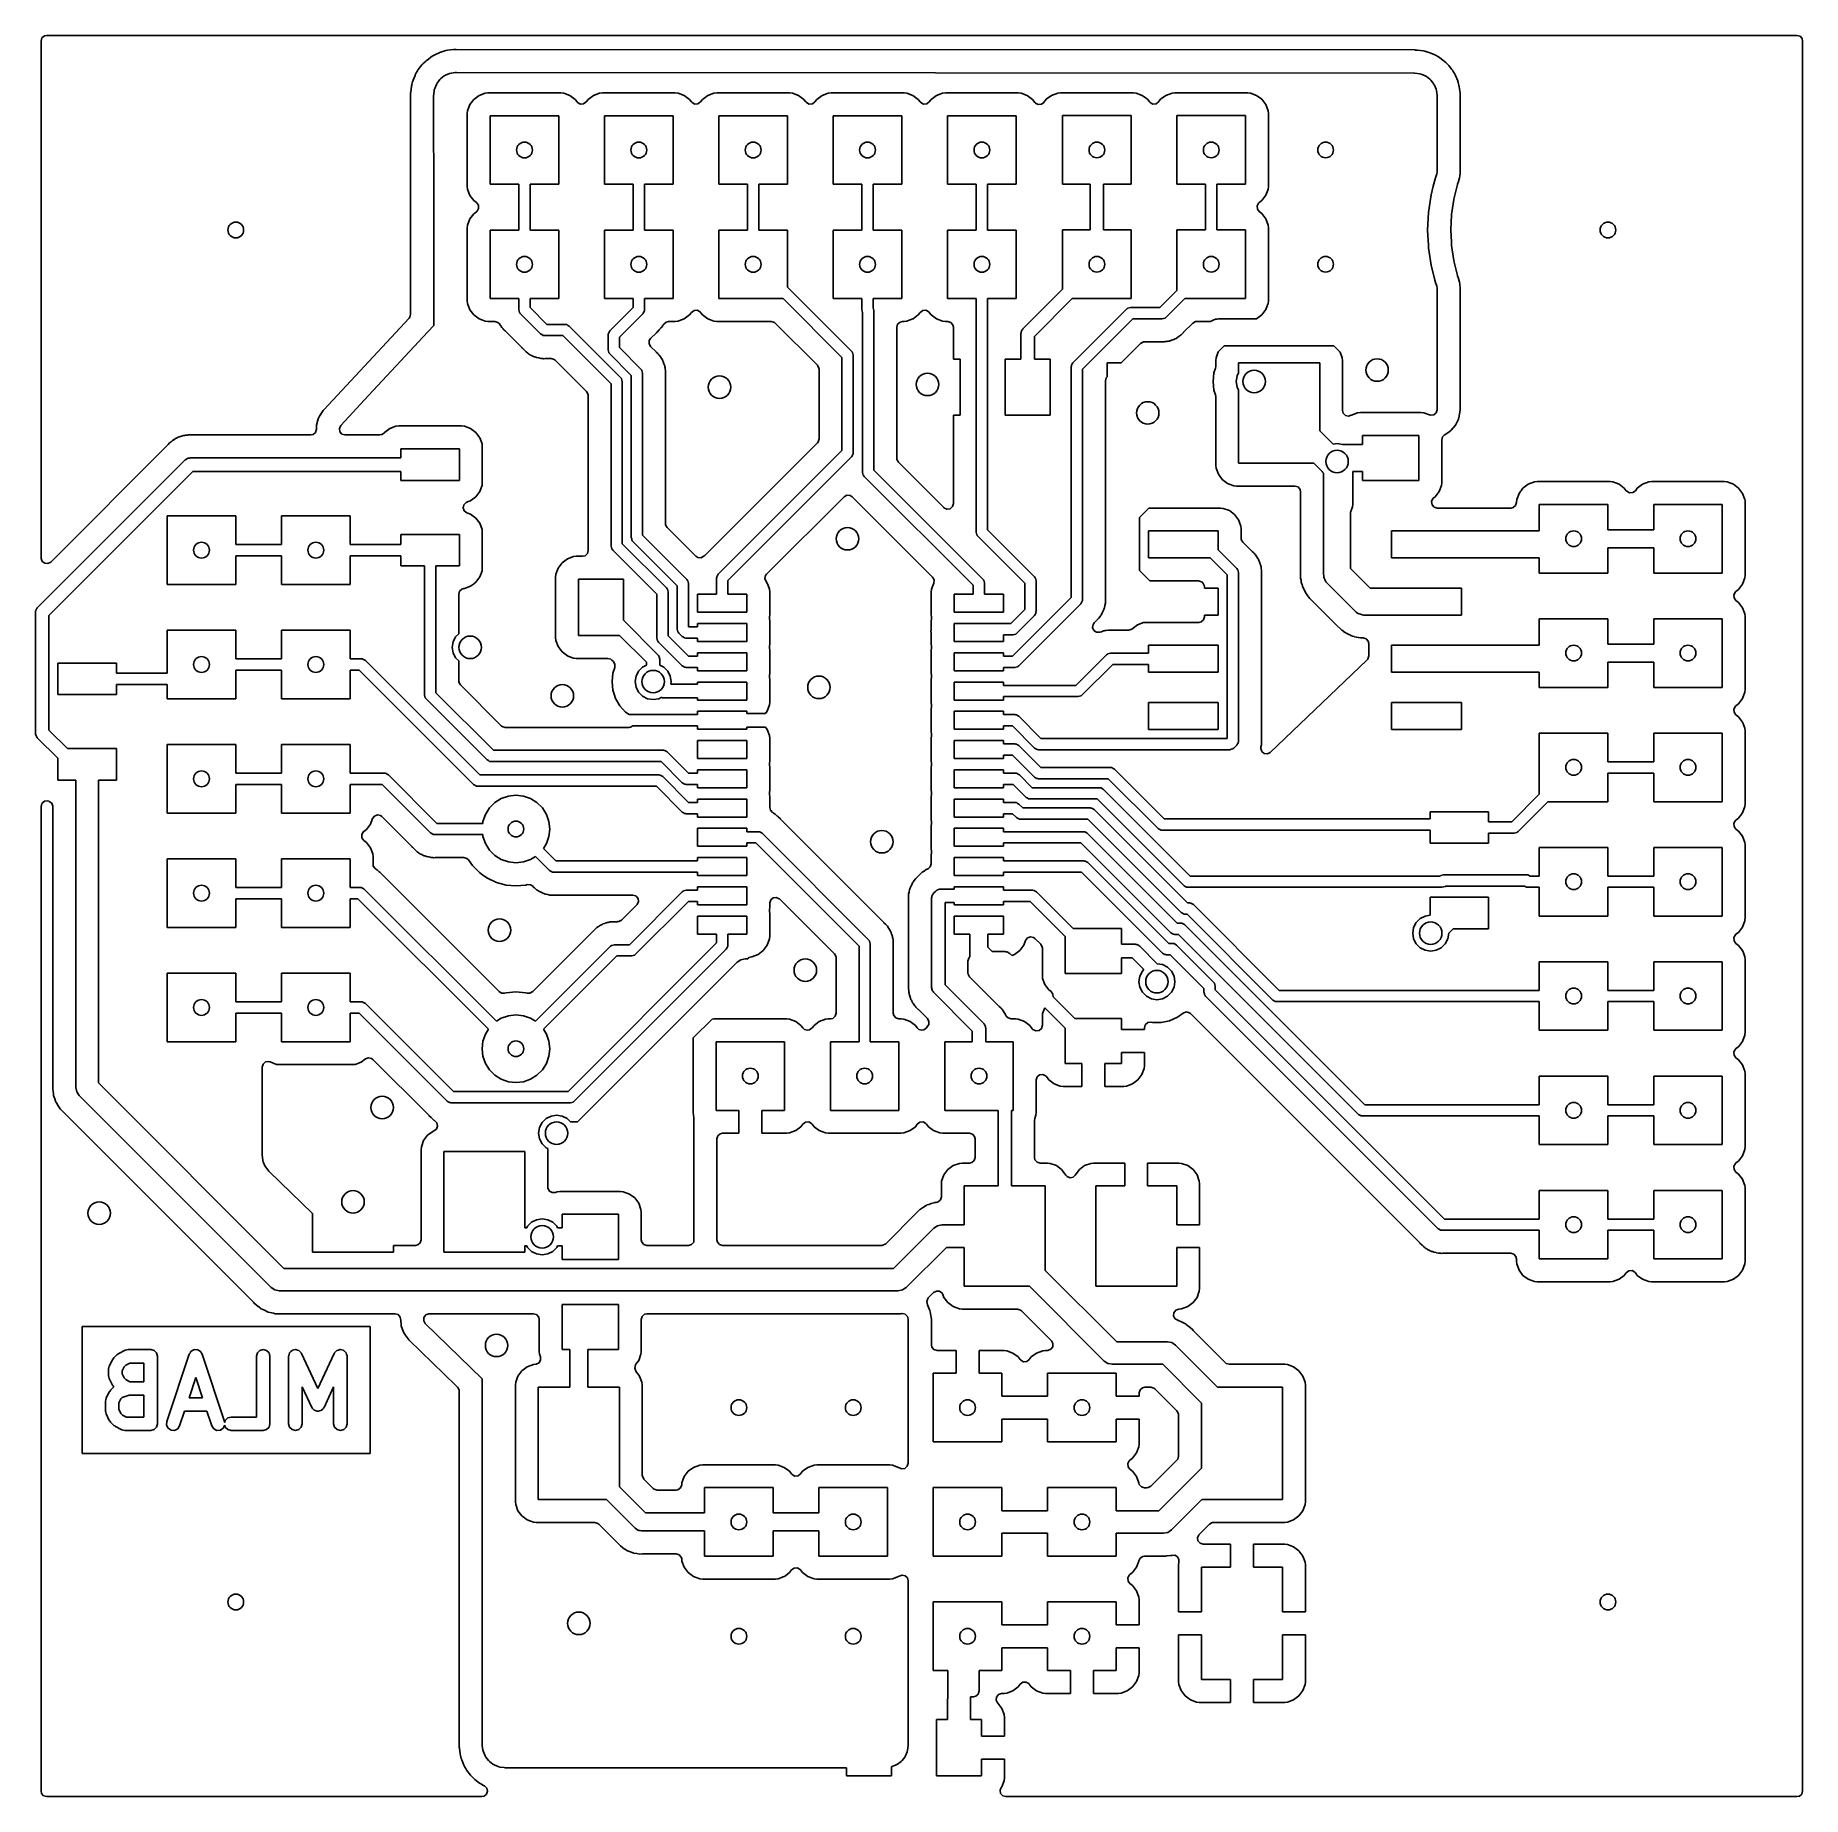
# Model space of a CAD drawing. Extents: x 4.75 to 6.29, y -4.5 to -2.96.
import ezdxf

# ---------------------------------------------------------------- set-up
doc = ezdxf.new("R2010")
doc.units = 0
doc.header["$MEASUREMENT"] = 0
doc.layers.add('BLACK', color=7, linetype='CONTINUOUS')

msp = doc.modelspace()

# ---------------------------------------------------------------- linework, layer by layer
at = {"layer": 'BLACK', "linetype": 'CONTINUOUS'}
for p, q in [((4.75411, -2.96222), (4.7549, -2.95954)), ((4.75411, -3.41441), (4.75411, -2.96222)), ((4.7549, -2.95954), (4.75701, -2.95771)), ((4.75701, -2.95771), (4.75907, -2.95726)), ((4.75907, -2.95726), (6.28974, -2.95726)), ((6.28974, -2.95726), (6.29243, -2.95805)), ((6.29243, -2.95805), (6.29426, -2.96016)), ((6.29426, -2.96016), (6.2947, -2.96222)), ((6.2947, -2.96222), (6.2947, -4.49289)), ((5.08808, -2.98218), (5.0872, -2.98317)), ((5.08993, -2.98033), (5.08808, -2.98218)), ((5.08808, -2.98218), (5.08808, -2.98218)), ((5.09093, -2.97945), (5.08993, -2.98033)), ((5.09283, -2.97799), (5.09093, -2.97945)), ((5.09502, -2.97631), (5.09283, -2.97799)), ((5.09612, -2.97558), (5.09502, -2.97631)), ((5.09502, -2.97631), (5.09502, -2.97631)), ((5.0974, -2.97484), (5.09612, -2.97558)), ((5.09612, -2.97558), (5.09612, -2.97558)), ((5.09612, -2.97558), (5.09612, -2.97558)), ((5.09839, -2.97427), (5.0974, -2.97484)), ((5.09907, -2.97393), (5.09839, -2.97427)), ((5.09839, -2.97427), (5.09839, -2.97427)), ((5.09839, -2.97427), (5.09839, -2.97427)), ((5.09958, -2.97368), (5.09907, -2.97393)), ((5.10435, -2.97171), (5.09958, -2.97368)), ((5.09958, -2.97368), (5.09958, -2.97368)), ((5.1056, -2.97129), (5.10435, -2.97171)), ((5.10435, -2.97171), (5.10435, -2.97171)), ((5.10813, -2.97061), (5.1056, -2.97129)), ((5.1056, -2.97129), (5.1056, -2.97129)), ((5.1056, -2.97129), (5.1056, -2.97129)), ((5.10943, -2.97035), (5.10813, -2.97061)), ((5.10813, -2.97061), (5.10813, -2.97061)), ((5.10813, -2.97061), (5.10813, -2.97061)), ((5.11223, -2.96998), (5.10943, -2.97035)), ((5.10943, -2.97035), (5.10943, -2.97035)), ((5.10943, -2.97035), (5.10943, -2.97035)), ((5.11471, -2.96966), (5.11223, -2.96998)), ((5.11483, -2.96965), (5.11471, -2.96966)), ((5.11536, -2.9696), (5.11483, -2.96965)), ((5.11635, -2.96953), (5.11536, -2.9696)), ((5.11701, -2.96951), (5.11635, -2.96953)), ((5.95551, -2.97007), (5.11701, -2.96951)), ((5.11701, -2.96951), (5.11701, -2.96951)), ((5.11701, -2.96951), (5.11701, -2.96951)), ((5.95617, -2.97009), (5.95551, -2.97007)), ((5.95666, -2.97012), (5.95617, -2.97009)), ((5.95715, -2.97015), (5.95666, -2.97012)), ((5.95781, -2.97022), (5.95715, -2.97015)), ((5.96308, -2.97091), (5.95781, -2.97022)), ((5.96438, -2.97117), (5.96308, -2.97091)), ((5.9669, -2.97185), (5.96438, -2.97117)), ((5.96816, -2.97228), (5.9669, -2.97185)), ((5.9669, -2.97185), (5.9669, -2.97185)), ((5.97292, -2.97425), (5.96816, -2.97228)), ((5.97349, -2.97453), (5.97292, -2.97425)), ((5.97292, -2.97425), (5.97292, -2.97425)), ((5.97411, -2.97484), (5.97349, -2.97453)), ((5.97637, -2.97615), (5.97411, -2.97484)), ((5.97747, -2.97688), (5.97637, -2.97615)), ((5.98013, -2.97892), (5.97747, -2.97688)), ((5.98156, -2.98002), (5.98013, -2.97892)), ((5.98255, -2.9809), (5.98156, -2.98002)), ((5.98156, -2.98002), (5.98156, -2.98002)), ((5.9844, -2.98275), (5.98255, -2.9809)), ((5.98255, -2.9809), (5.98255, -2.9809)), ((5.98528, -2.98374), (5.9844, -2.98275)), ((5.9844, -2.98275), (5.9844, -2.98275)), ((5.07903, -2.99785), (5.07835, -3.00038)), ((5.07946, -2.99659), (5.07903, -2.99785)), ((5.07903, -2.99785), (5.07903, -2.99785)), ((5.0812, -2.99239), (5.07946, -2.99659)), ((5.08143, -2.99183), (5.0812, -2.99239)), ((5.08202, -2.99064), (5.08143, -2.99183)), ((5.08333, -2.98837), (5.08202, -2.99064)), ((5.08202, -2.99064), (5.08202, -2.99064)), ((5.08202, -2.99064), (5.08202, -2.99064)), ((5.08369, -2.98782), (5.08333, -2.98837)), ((5.08333, -2.98837), (5.08333, -2.98837)), ((5.08406, -2.98727), (5.08369, -2.98782)), ((5.0872, -2.98317), (5.08406, -2.98727)), ((5.1005, -2.99905), (5.10284, -2.99601)), ((5.10284, -2.99601), (5.10375, -2.99509)), ((5.10375, -2.99509), (5.1068, -2.99276)), ((5.1068, -2.99276), (5.10792, -2.99211)), ((5.10792, -2.99211), (5.11146, -2.99064)), ((5.11146, -2.99064), (5.11272, -2.99031)), ((5.11272, -2.99031), (5.11639, -2.98983)), ((5.11639, -2.98983), (5.11701, -2.98975)), ((5.11701, -2.98975), (5.11733, -2.98973)), ((5.11733, -2.98973), (5.95517, -2.99028)), ((5.95517, -2.99028), (5.95549, -2.9903)), ((5.95549, -2.9903), (5.95977, -2.99087)), ((5.95977, -2.99087), (5.96102, -2.99121)), ((5.96102, -2.99121), (5.96456, -2.99267)), ((5.96456, -2.99267), (5.96568, -2.99332)), ((5.96568, -2.99332), (5.96872, -2.99565)), ((5.96872, -2.99565), (5.96964, -2.99657)), ((5.96964, -2.99657), (5.97154, -2.99905)), ((5.98768, -2.98688), (5.98528, -2.98374)), ((5.98841, -2.98783), (5.98768, -2.98688)), ((5.98915, -2.98893), (5.98841, -2.98783)), ((5.98841, -2.98783), (5.98841, -2.98783)), ((5.99013, -2.99064), (5.98915, -2.98893)), ((5.99046, -2.9912), (5.99013, -2.99064)), ((5.99104, -2.99239), (5.99046, -2.9912)), ((5.99046, -2.9912), (5.99046, -2.9912)), ((5.99301, -2.99715), (5.99104, -2.99239)), ((5.99104, -2.99239), (5.99104, -2.99239)), ((5.99325, -2.99785), (5.99301, -2.99715)), ((5.99344, -2.9984), (5.99325, -2.99785)), ((5.99411, -3.00093), (5.99344, -2.9984)), ((5.07727, -3.0086), (5.07725, -3.00926)), ((5.07725, -3.00926), (5.07732, -3.20113)), ((5.07734, -3.00761), (5.07727, -3.0086)), ((5.0774, -3.00695), (5.07734, -3.00761)), ((5.0781, -3.00168), (5.0774, -3.00695)), ((5.07824, -3.00093), (5.0781, -3.00168)), ((5.0781, -3.00168), (5.0781, -3.00168)), ((5.07835, -3.00038), (5.07824, -3.00093)), ((5.07835, -3.00038), (5.07835, -3.00038)), ((5.09747, -3.00958), (5.09749, -3.00926)), ((5.0975, -3.11043), (5.09747, -3.00958)), ((5.09749, -3.00926), (5.09805, -3.00497)), ((5.09805, -3.00497), (5.09839, -3.00372)), ((5.09839, -3.00372), (5.09986, -3.00017)), ((5.09986, -3.00017), (5.1005, -2.99905)), ((5.13261, -3.01326), (5.12916, -3.01787)), ((5.13722, -3.00981), (5.13261, -3.01326)), ((5.14261, -3.0078), (5.13722, -3.00981)), ((5.13722, -3.00981), (5.13722, -3.00981)), ((5.14499, -3.00754), (5.14261, -3.0078)), ((5.14261, -3.0078), (5.14261, -3.0078)), ((5.20882, -3.00754), (5.14499, -3.00754)), ((5.14499, -3.00754), (5.14499, -3.00754)), ((5.21121, -3.0078), (5.20882, -3.00754)), ((5.20882, -3.00754), (5.20882, -3.00754)), ((5.2166, -3.00981), (5.21121, -3.0078)), ((5.21121, -3.0078), (5.21121, -3.0078)), ((5.22121, -3.01326), (5.2166, -3.00981)), ((5.2166, -3.00981), (5.2166, -3.00981)), ((5.22294, -3.01556), (5.22121, -3.01326)), ((5.23261, -3.01326), (5.23088, -3.01556)), ((5.23722, -3.00981), (5.23261, -3.01326)), ((5.24261, -3.0078), (5.23722, -3.00981)), ((5.23722, -3.00981), (5.23722, -3.00981)), ((5.24499, -3.00754), (5.24261, -3.0078)), ((5.24261, -3.0078), (5.24261, -3.0078)), ((5.30882, -3.00754), (5.24499, -3.00754)), ((5.24499, -3.00754), (5.24499, -3.00754)), ((5.31121, -3.0078), (5.30882, -3.00754)), ((5.30882, -3.00754), (5.30882, -3.00754)), ((5.3166, -3.00981), (5.31121, -3.0078)), ((5.31121, -3.0078), (5.31121, -3.0078)), ((5.32121, -3.01326), (5.3166, -3.00981)), ((5.3166, -3.00981), (5.3166, -3.00981)), ((5.32294, -3.01556), (5.32121, -3.01326)), ((5.33261, -3.01326), (5.33088, -3.01556)), ((5.33722, -3.00981), (5.33261, -3.01326)), ((5.34261, -3.0078), (5.33722, -3.00981)), ((5.33722, -3.00981), (5.33722, -3.00981)), ((5.34499, -3.00754), (5.34261, -3.0078)), ((5.34261, -3.0078), (5.34261, -3.0078)), ((5.40882, -3.00754), (5.34499, -3.00754)), ((5.34499, -3.00754), (5.34499, -3.00754)), ((5.41121, -3.0078), (5.40882, -3.00754)), ((5.40882, -3.00754), (5.40882, -3.00754)), ((5.4166, -3.00981), (5.41121, -3.0078)), ((5.41121, -3.0078), (5.41121, -3.0078)), ((5.42121, -3.01326), (5.4166, -3.00981)), ((5.4166, -3.00981), (5.4166, -3.00981)), ((5.42294, -3.01556), (5.42121, -3.01326)), ((5.43261, -3.01326), (5.43088, -3.01556)), ((5.43722, -3.00981), (5.43261, -3.01326)), ((5.44261, -3.0078), (5.43722, -3.00981)), ((5.43722, -3.00981), (5.43722, -3.00981)), ((5.44499, -3.00754), (5.44261, -3.0078)), ((5.44261, -3.0078), (5.44261, -3.0078)), ((5.50882, -3.00754), (5.44499, -3.00754)), ((5.44499, -3.00754), (5.44499, -3.00754)), ((5.51121, -3.0078), (5.50882, -3.00754)), ((5.50882, -3.00754), (5.50882, -3.00754)), ((5.5166, -3.00981), (5.51121, -3.0078)), ((5.51121, -3.0078), (5.51121, -3.0078)), ((5.52121, -3.01326), (5.5166, -3.00981)), ((5.5166, -3.00981), (5.5166, -3.00981)), ((5.52294, -3.01556), (5.52121, -3.01326)), ((5.53261, -3.01326), (5.53088, -3.01556)), ((5.53722, -3.00981), (5.53261, -3.01326)), ((5.54261, -3.0078), (5.53722, -3.00981)), ((5.53722, -3.00981), (5.53722, -3.00981)), ((5.54499, -3.00754), (5.54261, -3.0078)), ((5.54261, -3.0078), (5.54261, -3.0078)), ((5.60882, -3.00754), (5.54499, -3.00754)), ((5.54499, -3.00754), (5.54499, -3.00754)), ((5.61121, -3.0078), (5.60882, -3.00754)), ((5.60882, -3.00754), (5.60882, -3.00754)), ((5.6166, -3.00981), (5.61121, -3.0078)), ((5.61121, -3.0078), (5.61121, -3.0078)), ((5.62121, -3.01326), (5.6166, -3.00981)), ((5.6166, -3.00981), (5.6166, -3.00981)), ((5.62321, -3.01593), (5.62121, -3.01326)), ((5.6332, -3.0132), (5.63115, -3.01593)), ((5.63781, -3.00975), (5.6332, -3.0132)), ((5.6432, -3.00774), (5.63781, -3.00975)), ((5.63781, -3.00975), (5.63781, -3.00975)), ((5.64558, -3.00748), (5.6432, -3.00774)), ((5.6432, -3.00774), (5.6432, -3.00774)), ((5.64559, -3.00748), (5.64558, -3.00748)), ((5.70941, -3.00748), (5.64559, -3.00748)), ((5.70942, -3.00748), (5.70941, -3.00748)), ((5.7118, -3.00774), (5.70942, -3.00748)), ((5.71719, -3.00975), (5.7118, -3.00774)), ((5.7118, -3.00774), (5.7118, -3.00774)), ((5.7218, -3.0132), (5.71719, -3.00975)), ((5.71719, -3.00975), (5.71719, -3.00975)), ((5.72353, -3.01551), (5.7218, -3.0132)), ((5.7332, -3.0132), (5.73147, -3.01551)), ((5.73781, -3.00975), (5.7332, -3.0132)), ((5.7432, -3.00774), (5.73781, -3.00975)), ((5.73781, -3.00975), (5.73781, -3.00975)), ((5.74558, -3.00748), (5.7432, -3.00774)), ((5.7432, -3.00774), (5.7432, -3.00774)), ((5.74559, -3.00748), (5.74558, -3.00748)), ((5.80941, -3.00748), (5.74559, -3.00748)), ((5.80942, -3.00748), (5.80941, -3.00748)), ((5.8118, -3.00774), (5.80942, -3.00748)), ((5.81719, -3.00975), (5.8118, -3.00774)), ((5.8118, -3.00774), (5.8118, -3.00774)), ((5.8218, -3.0132), (5.81719, -3.00975)), ((5.81719, -3.00975), (5.81719, -3.00975)), ((5.82525, -3.01781), (5.8218, -3.0132)), ((5.97154, -2.99905), (5.97197, -2.99961)), ((5.97197, -2.99961), (5.97261, -3.00073)), ((5.97261, -3.00073), (5.97408, -3.00427)), ((5.97408, -3.00427), (5.97441, -3.00552)), ((5.97441, -3.00552), (5.97498, -3.00981)), ((5.97498, -3.00981), (5.975, -3.01013)), ((5.975, -3.01013), (5.975, -3.07676)), ((5.99437, -3.00223), (5.99411, -3.00093)), ((5.99411, -3.00093), (5.99411, -3.00093)), ((5.99411, -3.00093), (5.99411, -3.00093)), ((5.99507, -3.0075), (5.99437, -3.00223)), ((5.99513, -3.00815), (5.99507, -3.0075)), ((5.99519, -3.00914), (5.99513, -3.00815)), ((5.99522, -3.0098), (5.99519, -3.00914)), ((5.99522, -3.07676), (5.99522, -3.0098)), ((5.12715, -3.02326), (5.12689, -3.02564)), ((5.12689, -3.02564), (5.12689, -3.08947)), ((5.12916, -3.01787), (5.12715, -3.02326)), ((5.12715, -3.02326), (5.12715, -3.02326)), ((5.12916, -3.01787), (5.12916, -3.01787)), ((5.14691, -3.08756), (5.14691, -3.02756)), ((5.14691, -3.02756), (5.20691, -3.02756)), ((5.20691, -3.02756), (5.20691, -3.08756)), ((5.2234, -3.0161), (5.22294, -3.01556)), ((5.22585, -3.01744), (5.2234, -3.0161)), ((5.22864, -3.01724), (5.22585, -3.01744)), ((5.23088, -3.01556), (5.22864, -3.01724)), ((5.24691, -3.08756), (5.24691, -3.02756)), ((5.24691, -3.02756), (5.30691, -3.02756)), ((5.30691, -3.02756), (5.30691, -3.08756)), ((5.3234, -3.0161), (5.32294, -3.01556)), ((5.32585, -3.01744), (5.3234, -3.0161)), ((5.32864, -3.01724), (5.32585, -3.01744)), ((5.33088, -3.01556), (5.32864, -3.01724)), ((5.34691, -3.08756), (5.34691, -3.02756)), ((5.34691, -3.02756), (5.40691, -3.02756)), ((5.40691, -3.02756), (5.40691, -3.08756)), ((5.4234, -3.0161), (5.42294, -3.01556)), ((5.42585, -3.01744), (5.4234, -3.0161)), ((5.42864, -3.01724), (5.42585, -3.01744)), ((5.43088, -3.01556), (5.42864, -3.01724)), ((5.44691, -3.08756), (5.44691, -3.02756)), ((5.44691, -3.02756), (5.50691, -3.02756)), ((5.50691, -3.02756), (5.50691, -3.08756)), ((5.5234, -3.0161), (5.52294, -3.01556)), ((5.52585, -3.01744), (5.5234, -3.0161)), ((5.52864, -3.01724), (5.52585, -3.01744)), ((5.53088, -3.01556), (5.52864, -3.01724)), ((5.54691, -3.08756), (5.54691, -3.02756)), ((5.54691, -3.02756), (5.60691, -3.02756)), ((5.60691, -3.02756), (5.60691, -3.08756)), ((5.62367, -3.01646), (5.62321, -3.01593)), ((5.62613, -3.0178), (5.62367, -3.01646)), ((5.62892, -3.0176), (5.62613, -3.0178)), ((5.63115, -3.01593), (5.62892, -3.0176)), ((5.6475, -3.0875), (5.6475, -3.0275)), ((5.6475, -3.0275), (5.7075, -3.0275)), ((5.7075, -3.0275), (5.7075, -3.0875)), ((5.72399, -3.01604), (5.72353, -3.01551)), ((5.72645, -3.01738), (5.72399, -3.01604)), ((5.72923, -3.01718), (5.72645, -3.01738)), ((5.73147, -3.01551), (5.72923, -3.01718)), ((5.7475, -3.0875), (5.7475, -3.0275)), ((5.7475, -3.0275), (5.8075, -3.0275)), ((5.8075, -3.0275), (5.8075, -3.0875)), ((5.82612, -3.02013), (5.82525, -3.01781)), ((5.82525, -3.01781), (5.82525, -3.01781)), ((5.82525, -3.01781), (5.82525, -3.01781)), ((5.82726, -3.0232), (5.82612, -3.02013)), ((5.82752, -3.02558), (5.82726, -3.0232)), ((5.82726, -3.0232), (5.82726, -3.0232)), ((5.82752, -3.02559), (5.82752, -3.02558)), ((5.82752, -3.08941), (5.82752, -3.02559)), ((5.12689, -3.08947), (5.12715, -3.09186)), ((5.17199, -3.08756), (5.14691, -3.08756)), ((5.17199, -3.11772), (5.17199, -3.08756)), ((5.20691, -3.08756), (5.18183, -3.08756)), ((5.18183, -3.08756), (5.18183, -3.11772)), ((5.27199, -3.08756), (5.24691, -3.08756)), ((5.27199, -3.11772), (5.27199, -3.08756)), ((5.30691, -3.08756), (5.28183, -3.08756)), ((5.28183, -3.08756), (5.28183, -3.11772)), ((5.37199, -3.08756), (5.34691, -3.08756)), ((5.37199, -3.12756), (5.37199, -3.08756)), ((5.40691, -3.08756), (5.38183, -3.08756)), ((5.38183, -3.08756), (5.38183, -3.12756)), ((5.47199, -3.08756), (5.44691, -3.08756)), ((5.47199, -3.11772), (5.47199, -3.08756)), ((5.50691, -3.08756), (5.48183, -3.08756)), ((5.48183, -3.08756), (5.48183, -3.11772)), ((5.57199, -3.08756), (5.54691, -3.08756)), ((5.57199, -3.0974), (5.57199, -3.08756)), ((5.60691, -3.08756), (5.58183, -3.08756)), ((5.58183, -3.08756), (5.58183, -3.0974)), ((5.67159, -3.0875), (5.6475, -3.0875)), ((5.67159, -3.1275), (5.67159, -3.0875)), ((5.7075, -3.0875), (5.68341, -3.0875)), ((5.68341, -3.0875), (5.68341, -3.1275)), ((5.77258, -3.0875), (5.7475, -3.0875)), ((5.77258, -3.11766), (5.77258, -3.0875)), ((5.8075, -3.0875), (5.78242, -3.0875)), ((5.78242, -3.0875), (5.78242, -3.11766)), ((5.82726, -3.0918), (5.82752, -3.08942)), ((5.82752, -3.08942), (5.82752, -3.08941)), ((5.97163, -3.08929), (5.96975, -3.0968)), ((5.97351, -3.08178), (5.97163, -3.08929)), ((5.97471, -3.07843), (5.97351, -3.08178)), ((5.975, -3.07676), (5.97471, -3.07843)), ((5.98963, -3.10063), (5.99285, -3.08778)), ((5.99285, -3.08778), (5.99292, -3.08754)), ((5.99292, -3.08754), (5.99374, -3.08524)), ((5.99374, -3.08524), (5.99463, -3.08188)), ((5.99463, -3.08188), (5.99492, -3.08021)), ((5.99463, -3.08188), (5.99463, -3.08188)), ((5.99492, -3.08021), (5.99509, -3.07825)), ((5.99492, -3.08021), (5.99492, -3.08021)), ((5.99492, -3.08021), (5.99492, -3.08021)), ((5.99509, -3.07825), (5.99522, -3.07676)), ((5.12715, -3.09186), (5.12715, -3.09186)), ((5.12715, -3.09186), (5.12916, -3.09725)), ((5.12916, -3.09725), (5.12916, -3.09725)), ((5.12916, -3.09725), (5.13261, -3.10186)), ((5.13261, -3.10186), (5.13492, -3.10359)), ((5.13492, -3.10359), (5.13659, -3.10583)), ((5.13659, -3.10583), (5.13679, -3.10861)), ((5.57199, -3.12756), (5.57199, -3.0974)), ((5.57199, -3.0974), (5.57199, -3.0974)), ((5.58183, -3.0974), (5.58183, -3.12756)), ((5.81762, -3.10645), (5.81896, -3.10399)), ((5.81782, -3.10923), (5.81762, -3.10645)), ((5.81896, -3.10399), (5.81949, -3.10353)), ((5.81949, -3.10353), (5.8218, -3.1018)), ((5.8218, -3.1018), (5.82525, -3.09719)), ((5.82525, -3.09719), (5.82699, -3.09254)), ((5.82699, -3.09254), (5.82726, -3.0918)), ((5.82726, -3.0918), (5.82726, -3.0918)), ((5.96975, -3.0968), (5.96748, -3.1121)), ((5.96975, -3.0968), (5.96975, -3.0968)), ((5.96975, -3.0968), (5.96975, -3.0968)), ((5.98764, -3.11397), (5.98958, -3.10086)), ((5.98958, -3.10086), (5.98963, -3.10063)), ((5.09754, -3.21102), (5.0975, -3.11043)), ((5.12916, -3.11787), (5.12715, -3.12326)), ((5.13261, -3.11326), (5.12916, -3.11787)), ((5.12916, -3.11787), (5.12916, -3.11787)), ((5.13492, -3.11153), (5.13261, -3.11326)), ((5.13545, -3.11107), (5.13492, -3.11153)), ((5.13679, -3.10861), (5.13545, -3.11107)), ((5.17199, -3.12756), (5.17199, -3.11772)), ((5.18183, -3.11772), (5.18183, -3.11772)), ((5.18183, -3.11772), (5.18183, -3.12756)), ((5.27199, -3.12756), (5.27199, -3.11772)), ((5.28183, -3.11772), (5.28183, -3.11772)), ((5.28183, -3.11772), (5.28183, -3.12756)), ((5.47199, -3.12756), (5.47199, -3.11772)), ((5.48183, -3.11772), (5.48183, -3.11772)), ((5.48183, -3.11772), (5.48183, -3.12756)), ((5.77258, -3.1275), (5.77258, -3.11766)), ((5.77258, -3.11766), (5.77258, -3.11766)), ((5.78242, -3.11766), (5.78242, -3.1275)), ((5.81949, -3.11147), (5.81782, -3.10923)), ((5.8218, -3.1132), (5.81949, -3.11147)), ((5.82525, -3.11781), (5.8218, -3.1132)), ((5.82612, -3.12013), (5.82525, -3.11781)), ((5.82525, -3.11781), (5.82525, -3.11781)), ((5.82525, -3.11781), (5.82525, -3.11781)), ((5.82726, -3.1232), (5.82612, -3.12013)), ((5.96748, -3.1121), (5.96672, -3.12756)), ((5.96748, -3.1121), (5.96748, -3.1121)), ((5.98697, -3.12744), (5.98762, -3.11421)), ((5.98762, -3.11421), (5.98764, -3.11397)), ((5.12715, -3.12326), (5.12689, -3.12564)), ((5.12689, -3.12564), (5.12689, -3.18947)), ((5.12715, -3.12326), (5.12715, -3.12326)), ((5.14691, -3.18756), (5.14691, -3.12756)), ((5.14691, -3.12756), (5.17199, -3.12756)), ((5.18183, -3.12756), (5.20691, -3.12756)), ((5.20691, -3.12756), (5.20691, -3.18756)), ((5.24691, -3.18756), (5.24691, -3.12756)), ((5.24691, -3.12756), (5.27199, -3.12756)), ((5.28183, -3.12756), (5.30691, -3.12756)), ((5.30691, -3.12756), (5.30691, -3.18756)), ((5.34691, -3.18756), (5.34691, -3.12756)), ((5.34691, -3.12756), (5.37199, -3.12756)), ((5.38183, -3.12756), (5.40691, -3.12756)), ((5.40691, -3.12756), (5.40691, -3.17745)), ((5.44691, -3.18756), (5.44691, -3.12756)), ((5.44691, -3.12756), (5.47199, -3.12756)), ((5.48183, -3.12756), (5.50691, -3.12756)), ((5.50691, -3.12756), (5.50691, -3.18756)), ((5.54691, -3.18756), (5.54691, -3.12756)), ((5.54691, -3.12756), (5.57199, -3.12756)), ((5.58183, -3.12756), (5.60691, -3.12756)), ((5.60691, -3.12756), (5.60691, -3.18756)), ((5.6475, -3.17915), (5.6475, -3.1275)), ((5.6475, -3.1275), (5.67159, -3.1275)), ((5.68341, -3.1275), (5.7075, -3.1275)), ((5.7075, -3.1275), (5.7075, -3.1875)), ((5.7475, -3.18054), (5.7475, -3.1275)), ((5.7475, -3.1275), (5.77258, -3.1275)), ((5.78242, -3.1275), (5.8075, -3.1275)), ((5.8075, -3.1275), (5.8075, -3.1875)), ((5.82752, -3.12558), (5.82726, -3.1232)), ((5.82726, -3.1232), (5.82726, -3.1232)), ((5.82752, -3.12559), (5.82752, -3.12558)), ((5.82752, -3.18941), (5.82752, -3.12559)), ((5.96672, -3.12756), (5.96672, -3.12756)), ((5.96672, -3.12756), (5.96737, -3.14076)), ((5.98697, -3.12768), (5.98697, -3.12744)), ((5.98747, -3.13792), (5.98697, -3.12768)), ((5.96737, -3.14076), (5.96748, -3.14302)), ((5.96748, -3.14302), (5.96975, -3.15832)), ((5.98762, -3.14091), (5.98747, -3.13792)), ((5.98764, -3.14115), (5.98762, -3.14091)), ((5.98958, -3.15425), (5.98764, -3.14115)), ((5.96975, -3.15832), (5.97303, -3.17141)), ((5.98963, -3.15449), (5.98958, -3.15425)), ((5.99285, -3.16734), (5.98963, -3.15449)), ((5.99292, -3.16757), (5.99285, -3.16734)), ((5.99374, -3.16988), (5.99292, -3.16757)), ((5.40691, -3.17745), (5.46289, -3.23343)), ((5.61269, -3.21395), (5.6475, -3.17915)), ((5.73267, -3.19537), (5.7475, -3.18054)), ((5.97303, -3.17141), (5.97351, -3.17333)), ((5.97351, -3.17333), (5.97351, -3.17333)), ((5.97351, -3.17333), (5.97471, -3.17669)), ((5.97471, -3.17669), (5.975, -3.17836)), ((5.975, -3.17836), (5.975, -3.28469)), ((5.99463, -3.17323), (5.99374, -3.16988)), ((5.99492, -3.1749), (5.99463, -3.17323)), ((5.99522, -3.17836), (5.99492, -3.1749)), ((5.99522, -3.28469), (5.99522, -3.17836)), ((5.12689, -3.18947), (5.12715, -3.19186)), ((5.12715, -3.19186), (5.12715, -3.19186)), ((5.12715, -3.19186), (5.12916, -3.19725)), ((5.12916, -3.19725), (5.12916, -3.19725)), ((5.12916, -3.19725), (5.13261, -3.20186)), ((5.17199, -3.18756), (5.14691, -3.18756)), ((5.17199, -3.1974), (5.17199, -3.18756)), ((5.17233, -3.19857), (5.17199, -3.1974)), ((5.17259, -3.19976), (5.17233, -3.19857)), ((5.20691, -3.18756), (5.18183, -3.18756)), ((5.18183, -3.18756), (5.18183, -3.19536)), ((5.18183, -3.19536), (5.19655, -3.21008)), ((5.27199, -3.18756), (5.24691, -3.18756)), ((5.25152, -3.21583), (5.27199, -3.19536)), ((5.27199, -3.19536), (5.27199, -3.18756)), ((5.28163, -3.19879), (5.28097, -3.19981)), ((5.28167, -3.19854), (5.28163, -3.19879)), ((5.28172, -3.19845), (5.28167, -3.19854)), ((5.28183, -3.1974), (5.28171, -3.19827)), ((5.28171, -3.19827), (5.28172, -3.19845)), ((5.30691, -3.18756), (5.28183, -3.18756)), ((5.28183, -3.18756), (5.28183, -3.1974)), ((5.32294, -3.19955), (5.32518, -3.19788)), ((5.32518, -3.19788), (5.32796, -3.19768)), ((5.32796, -3.19768), (5.33042, -3.19902)), ((5.33042, -3.19902), (5.33088, -3.19955)), ((5.4031, -3.18756), (5.34691, -3.18756)), ((5.45449, -3.23895), (5.4031, -3.18756)), ((5.47199, -3.18756), (5.44691, -3.18756)), ((5.47199, -3.1974), (5.47199, -3.18756)), ((5.47233, -3.19857), (5.47199, -3.1974)), ((5.47258, -3.19971), (5.47233, -3.19857)), ((5.50691, -3.18756), (5.48183, -3.18756)), ((5.48183, -3.18756), (5.48183, -3.19569)), ((5.48183, -3.19569), (5.48208, -3.19682)), ((5.48208, -3.19682), (5.48242, -3.19799)), ((5.48242, -3.19799), (5.48242, -3.33753)), ((5.52294, -3.19955), (5.52518, -3.19788)), ((5.52518, -3.19788), (5.52796, -3.19768)), ((5.52796, -3.19768), (5.53042, -3.19902)), ((5.53042, -3.19902), (5.53088, -3.19955)), ((5.57199, -3.18756), (5.54691, -3.18756)), ((5.57199, -3.39191), (5.57199, -3.18756)), ((5.60691, -3.18756), (5.58183, -3.18756)), ((5.58183, -3.18756), (5.58183, -3.38987)), ((5.65585, -3.1875), (5.62278, -3.22058)), ((5.7075, -3.1875), (5.65585, -3.1875)), ((5.65652, -3.24365), (5.70335, -3.19682)), ((5.70335, -3.19682), (5.70405, -3.19629)), ((5.70405, -3.19629), (5.70417, -3.19616)), ((5.70417, -3.19616), (5.70427, -3.19612)), ((5.70427, -3.19612), (5.70447, -3.19598)), ((5.70447, -3.19598), (5.70566, -3.19572)), ((5.70566, -3.19572), (5.70683, -3.19537)), ((5.70683, -3.19537), (5.73267, -3.19537)), ((5.75446, -3.1875), (5.73818, -3.20378)), ((5.8075, -3.1875), (5.75446, -3.1875)), ((5.8218, -3.2018), (5.82525, -3.19719)), ((5.82525, -3.19719), (5.82699, -3.19254)), ((5.82699, -3.19254), (5.82726, -3.1918)), ((5.82726, -3.1918), (5.82752, -3.18942)), ((5.82726, -3.1918), (5.82726, -3.1918)), ((5.82752, -3.18942), (5.82752, -3.18941)), ((5.07599, -3.20451), (5.00133, -3.28486)), ((5.07653, -3.20381), (5.07599, -3.20451)), ((5.07732, -3.20113), (5.07653, -3.20381)), ((5.09227, -3.21669), (5.09754, -3.21102)), ((5.13261, -3.20186), (5.13722, -3.20531)), ((5.13722, -3.20531), (5.13722, -3.20531)), ((5.13722, -3.20531), (5.13722, -3.20531)), ((5.13722, -3.20531), (5.13954, -3.20618)), ((5.13954, -3.20618), (5.14261, -3.20732)), ((5.14261, -3.20732), (5.14261, -3.20732)), ((5.14261, -3.20732), (5.14499, -3.20758)), ((5.14499, -3.20758), (5.14499, -3.20758)), ((5.14499, -3.20758), (5.14499, -3.20758)), ((5.14499, -3.20758), (5.15095, -3.20758)), ((5.15095, -3.20758), (5.15363, -3.20837)), ((5.15363, -3.20837), (5.15496, -3.20962)), ((5.15496, -3.20962), (5.15597, -3.21102)), ((5.15597, -3.21102), (5.1561, -3.21121)), ((5.1561, -3.21121), (5.15705, -3.21281)), ((5.15705, -3.21281), (5.15761, -3.21337)), ((5.15761, -3.21337), (5.15811, -3.21397)), ((5.15811, -3.21397), (5.15849, -3.21448)), ((5.15849, -3.21448), (5.15858, -3.21461)), ((5.15858, -3.21461), (5.15926, -3.21517)), ((5.17274, -3.19996), (5.17259, -3.19976)), ((5.17277, -3.20006), (5.17274, -3.19996)), ((5.1729, -3.20018), (5.17277, -3.20006)), ((5.17343, -3.20088), (5.1729, -3.20018)), ((5.19103, -3.21848), (5.17343, -3.20088)), ((5.19655, -3.21008), (5.2125, -3.21008)), ((5.2125, -3.21008), (5.21337, -3.2102)), ((5.21337, -3.2102), (5.21355, -3.21019)), ((5.21355, -3.21019), (5.21364, -3.21024)), ((5.21364, -3.21024), (5.21389, -3.21028)), ((5.21389, -3.21028), (5.21491, -3.21094)), ((5.21491, -3.21094), (5.21598, -3.21152)), ((5.21598, -3.21152), (5.26098, -3.25652)), ((5.28039, -3.20088), (5.25992, -3.22135)), ((5.28097, -3.19981), (5.28039, -3.20088)), ((5.29293, -3.21677), (5.29482, -3.21476)), ((5.29482, -3.21476), (5.29565, -3.21393)), ((5.29565, -3.21393), (5.29582, -3.21371)), ((5.29582, -3.21371), (5.29598, -3.21353)), ((5.29598, -3.21353), (5.29725, -3.21218)), ((5.29725, -3.21218), (5.29763, -3.21148)), ((5.29763, -3.21148), (5.29806, -3.21083)), ((5.29806, -3.21083), (5.29855, -3.2102)), ((5.29855, -3.2102), (5.29866, -3.21001)), ((5.29855, -3.2102), (5.29855, -3.2102)), ((5.29866, -3.21001), (5.3007, -3.20811)), ((5.3007, -3.20811), (5.30293, -3.20758)), ((5.30293, -3.20758), (5.30882, -3.20758)), ((5.30882, -3.20758), (5.31121, -3.20732)), ((5.30882, -3.20758), (5.30882, -3.20758)), ((5.30882, -3.20758), (5.30882, -3.20758)), ((5.30882, -3.20758), (5.30882, -3.20758)), ((5.31121, -3.20732), (5.31137, -3.20726)), ((5.31121, -3.20732), (5.31121, -3.20732)), ((5.31121, -3.20732), (5.31121, -3.20732)), ((5.31137, -3.20726), (5.31195, -3.20705)), ((5.31195, -3.20705), (5.3166, -3.20531)), ((5.3166, -3.20531), (5.31668, -3.20525)), ((5.31668, -3.20525), (5.32121, -3.20186)), ((5.32121, -3.20186), (5.32294, -3.19955)), ((5.33088, -3.19955), (5.33261, -3.20186)), ((5.33261, -3.20186), (5.33722, -3.20531)), ((5.33722, -3.20531), (5.33722, -3.20531)), ((5.33722, -3.20531), (5.33722, -3.20531)), ((5.33722, -3.20531), (5.33954, -3.20618)), ((5.33954, -3.20618), (5.34261, -3.20732)), ((5.34261, -3.20732), (5.34261, -3.20732)), ((5.34261, -3.20732), (5.34499, -3.20758)), ((5.34499, -3.20758), (5.34499, -3.20758)), ((5.34499, -3.20758), (5.34499, -3.20758)), ((5.34499, -3.20758), (5.39275, -3.20758)), ((5.39275, -3.20758), (5.39543, -3.20837)), ((5.39543, -3.20837), (5.39626, -3.20903)), ((5.39626, -3.20903), (5.43302, -3.24579)), ((5.47258, -3.33957), (5.47258, -3.19971)), ((5.50244, -3.21254), (5.50323, -3.20986)), ((5.50244, -3.32718), (5.50244, -3.21254)), ((5.50323, -3.20986), (5.50534, -3.20803)), ((5.50534, -3.20803), (5.5074, -3.20758)), ((5.5074, -3.20758), (5.50882, -3.20758)), ((5.50882, -3.20758), (5.51121, -3.20732)), ((5.50882, -3.20758), (5.50882, -3.20758)), ((5.50882, -3.20758), (5.50882, -3.20758)), ((5.50882, -3.20758), (5.50882, -3.20758)), ((5.51121, -3.20732), (5.51137, -3.20726)), ((5.51121, -3.20732), (5.51121, -3.20732)), ((5.51121, -3.20732), (5.51121, -3.20732)), ((5.51137, -3.20726), (5.51195, -3.20705)), ((5.51195, -3.20705), (5.5166, -3.20531)), ((5.5166, -3.20531), (5.51668, -3.20525)), ((5.51668, -3.20525), (5.52121, -3.20186)), ((5.52121, -3.20186), (5.52294, -3.19955)), ((5.53088, -3.19955), (5.53261, -3.20186)), ((5.53261, -3.20186), (5.53722, -3.20531)), ((5.53722, -3.20531), (5.53722, -3.20531)), ((5.53722, -3.20531), (5.53722, -3.20531)), ((5.53722, -3.20531), (5.53954, -3.20618)), ((5.53954, -3.20618), (5.54261, -3.20732)), ((5.54261, -3.20732), (5.54261, -3.20732)), ((5.54261, -3.20732), (5.54499, -3.20758)), ((5.54499, -3.20758), (5.54499, -3.20758)), ((5.54499, -3.20758), (5.54499, -3.20758)), ((5.54499, -3.20758), (5.54701, -3.20758)), ((5.54701, -3.20758), (5.54969, -3.20837)), ((5.54969, -3.20837), (5.55152, -3.21048)), ((5.55152, -3.21048), (5.55197, -3.21254)), ((5.55197, -3.21254), (5.55197, -3.24039)), ((5.61176, -3.21518), (5.61231, -3.21463)), ((5.61231, -3.21463), (5.61269, -3.21395)), ((5.70887, -3.20522), (5.66492, -3.24916)), ((5.7347, -3.20522), (5.70887, -3.20522)), ((5.73587, -3.20487), (5.7347, -3.20522)), ((5.73706, -3.20461), (5.73587, -3.20487)), ((5.73726, -3.20447), (5.73706, -3.20461)), ((5.73737, -3.20444), (5.73726, -3.20447)), ((5.73748, -3.2043), (5.73737, -3.20444)), ((5.73818, -3.20378), (5.73748, -3.2043)), ((5.75325, -3.21702), (5.7613, -3.20897)), ((5.7613, -3.20897), (5.76375, -3.20763)), ((5.76375, -3.20763), (5.76481, -3.20752)), ((5.76481, -3.20752), (5.77704, -3.20752)), ((5.77704, -3.20752), (5.77728, -3.20732)), ((5.77728, -3.20732), (5.77853, -3.20677)), ((5.77853, -3.20677), (5.77969, -3.20605)), ((5.77969, -3.20605), (5.7805, -3.2059)), ((5.7805, -3.2059), (5.78125, -3.20557)), ((5.78125, -3.20557), (5.78262, -3.20551)), ((5.78262, -3.20551), (5.78396, -3.20526)), ((5.78396, -3.20526), (5.81718, -3.20526)), ((5.81718, -3.20526), (5.81719, -3.20525)), ((5.81719, -3.20525), (5.8218, -3.2018)), ((5.04052, -3.27239), (5.09227, -3.21669)), ((5.15926, -3.21517), (5.16002, -3.21579)), ((5.16002, -3.21579), (5.16019, -3.21595)), ((5.16019, -3.21595), (5.1676, -3.22337)), ((5.1676, -3.22337), (5.17454, -3.2303)), ((5.1921, -3.21906), (5.19103, -3.21848)), ((5.19312, -3.21972), (5.1921, -3.21906)), ((5.19337, -3.21976), (5.19312, -3.21972)), ((5.19346, -3.21981), (5.19337, -3.21976)), ((5.19364, -3.2198), (5.19346, -3.21981)), ((5.19451, -3.21992), (5.19364, -3.2198)), ((5.21046, -3.21992), (5.19451, -3.21992)), ((5.25258, -3.26204), (5.21046, -3.21992)), ((5.25008, -3.21931), (5.2502, -3.21844)), ((5.25008, -3.23244), (5.25008, -3.21931)), ((5.25019, -3.21826), (5.25024, -3.21817)), ((5.2502, -3.21844), (5.25019, -3.21826)), ((5.25024, -3.21817), (5.25028, -3.21792)), ((5.25028, -3.21792), (5.25094, -3.2169)), ((5.25094, -3.2169), (5.25152, -3.21583)), ((5.25992, -3.22135), (5.25992, -3.23041)), ((5.28587, -3.22693), (5.28607, -3.22414)), ((5.28721, -3.22939), (5.28587, -3.22693)), ((5.28607, -3.22414), (5.28721, -3.22237)), ((5.28721, -3.22237), (5.29221, -3.21737)), ((5.29194, -3.23411), (5.28721, -3.22939)), ((5.29221, -3.21737), (5.2927, -3.21698)), ((5.29269, -3.21697), (5.29293, -3.21677)), ((5.2927, -3.21698), (5.29269, -3.21697)), ((5.29293, -3.21677), (5.29293, -3.21677)), ((5.29293, -3.21677), (5.29293, -3.21677)), ((5.61096, -3.21813), (5.61117, -3.21738)), ((5.61096, -3.24039), (5.61096, -3.21813)), ((5.61117, -3.2166), (5.61155, -3.21593)), ((5.61117, -3.21738), (5.61117, -3.2166)), ((5.61155, -3.21593), (5.61176, -3.21518)), ((5.62278, -3.22058), (5.62278, -3.24039)), ((5.69874, -3.24366), (5.71571, -3.22669)), ((5.71571, -3.22669), (5.71816, -3.22535)), ((5.71816, -3.22535), (5.71922, -3.22524)), ((5.71922, -3.22524), (5.7314, -3.22524)), ((5.7314, -3.22524), (5.73203, -3.22531)), ((5.73203, -3.22531), (5.73203, -3.22529)), ((5.73203, -3.22529), (5.73234, -3.22532)), ((5.73234, -3.22532), (5.7351, -3.22524)), ((5.73234, -3.22532), (5.73234, -3.22532)), ((5.7351, -3.22524), (5.73627, -3.22524)), ((5.73627, -3.22524), (5.73655, -3.2252)), ((5.73655, -3.2252), (5.73678, -3.22518)), ((5.73678, -3.22518), (5.73864, -3.22512)), ((5.73864, -3.22512), (5.7394, -3.2249)), ((5.7394, -3.2249), (5.74017, -3.22474)), ((5.74017, -3.22474), (5.74096, -3.22464)), ((5.74096, -3.22464), (5.74268, -3.22396)), ((5.74268, -3.22396), (5.7429, -3.22389)), ((5.7429, -3.22389), (5.74403, -3.22356)), ((5.74403, -3.22356), (5.74469, -3.22337)), ((5.74469, -3.22337), (5.74538, -3.22296)), ((5.74469, -3.22337), (5.74469, -3.22337)), ((5.74538, -3.22296), (5.74607, -3.22262)), ((5.74607, -3.22262), (5.74682, -3.22232)), ((5.74682, -3.22232), (5.74832, -3.22123)), ((5.74832, -3.22123), (5.74851, -3.2211)), ((5.74851, -3.2211), (5.75011, -3.22016)), ((5.75011, -3.22016), (5.75068, -3.2196)), ((5.75068, -3.2196), (5.75127, -3.21909)), ((5.75127, -3.21909), (5.75191, -3.21862)), ((5.75191, -3.21862), (5.7531, -3.21719)), ((5.7531, -3.21719), (5.75325, -3.21702)), ((5.78885, -3.22888), (5.78367, -3.23405)), ((5.88467, -3.22888), (5.78885, -3.22888)), ((5.89026, -3.23446), (5.88467, -3.22888)), ((5.17454, -3.2303), (5.17493, -3.23079)), ((5.17493, -3.23079), (5.17494, -3.23078)), ((5.17494, -3.23078), (5.17514, -3.23102)), ((5.17514, -3.23102), (5.17715, -3.23291)), ((5.17715, -3.23291), (5.17798, -3.23375)), ((5.17798, -3.23375), (5.1782, -3.23391)), ((5.1782, -3.23391), (5.17838, -3.23407)), ((5.17838, -3.23407), (5.17973, -3.23534)), ((5.17973, -3.23534), (5.17973, -3.23534)), ((5.17973, -3.23534), (5.17973, -3.23534)), ((5.17973, -3.23534), (5.18043, -3.23572)), ((5.18043, -3.23572), (5.18108, -3.23615)), ((5.18108, -3.23615), (5.18171, -3.23664)), ((5.18171, -3.23664), (5.18294, -3.23717)), ((5.18294, -3.23717), (5.18342, -3.23738)), ((5.18342, -3.23738), (5.18363, -3.23748)), ((5.18363, -3.23748), (5.18525, -3.23837)), ((5.18525, -3.23837), (5.18603, -3.23857)), ((5.18603, -3.23857), (5.18676, -3.23882)), ((5.18676, -3.23882), (5.18749, -3.23914)), ((5.18749, -3.23914), (5.18933, -3.23943)), ((5.18933, -3.23943), (5.18956, -3.23948)), ((5.18956, -3.23948), (5.19136, -3.23994)), ((5.19136, -3.23994), (5.19215, -3.23994)), ((5.19215, -3.23994), (5.19293, -3.24)), ((5.19293, -3.24), (5.19372, -3.24013)), ((5.19372, -3.24013), (5.19504, -3.24)), ((5.19504, -3.24), (5.19557, -3.23995)), ((5.19557, -3.23995), (5.1958, -3.23994)), ((5.1958, -3.23994), (5.20011, -3.23994)), ((5.20011, -3.23994), (5.2028, -3.24073)), ((5.2028, -3.24073), (5.20362, -3.24139)), ((5.20362, -3.24139), (5.23111, -3.26888)), ((5.25042, -3.23361), (5.25008, -3.23244)), ((5.25068, -3.2348), (5.25042, -3.23361)), ((5.25083, -3.235), (5.25068, -3.2348)), ((5.25086, -3.23511), (5.25083, -3.235)), ((5.25099, -3.23522), (5.25086, -3.23511)), ((5.25152, -3.23592), (5.25099, -3.23522)), ((5.2703, -3.2547), (5.25152, -3.23592)), ((5.25992, -3.23041), (5.2787, -3.24918)), ((5.29211, -3.23427), (5.29194, -3.23411)), ((5.29354, -3.23545), (5.29211, -3.23427)), ((5.29401, -3.2361), (5.29354, -3.23545)), ((5.29354, -3.23545), (5.29354, -3.23545)), ((5.29354, -3.23545), (5.29354, -3.23545)), ((5.29452, -3.23669), (5.29401, -3.2361)), ((5.29508, -3.23725), (5.29452, -3.23669)), ((5.29603, -3.23885), (5.29508, -3.23725)), ((5.29615, -3.23905), (5.29603, -3.23885)), ((5.29725, -3.24055), (5.29615, -3.23905)), ((5.29754, -3.24129), (5.29725, -3.24055)), ((5.29788, -3.24199), (5.29754, -3.24129)), ((5.29829, -3.24268), (5.29788, -3.24199)), ((5.29881, -3.24446), (5.29829, -3.24268)), ((5.29888, -3.24468), (5.29881, -3.24446)), ((5.29957, -3.24641), (5.29888, -3.24468)), ((5.45449, -3.32052), (5.45449, -3.23895)), ((5.46289, -3.23343), (5.46342, -3.23413)), ((5.46342, -3.23413), (5.46355, -3.23425)), ((5.46355, -3.23425), (5.46358, -3.23435)), ((5.46358, -3.23435), (5.46373, -3.23455)), ((5.46373, -3.23455), (5.46399, -3.23574)), ((5.46399, -3.23574), (5.46433, -3.23691)), ((5.46433, -3.23691), (5.46433, -3.32256)), ((5.55197, -3.24039), (5.55781, -3.24039)), ((5.55781, -3.24039), (5.55781, -3.28961)), ((5.59719, -3.28961), (5.59719, -3.24039)), ((5.59719, -3.24039), (5.61096, -3.24039)), ((5.62278, -3.24039), (5.63656, -3.24039)), ((5.63656, -3.24039), (5.63656, -3.28961)), ((5.65528, -3.24574), (5.65594, -3.24471)), ((5.65594, -3.24471), (5.65652, -3.24365)), ((5.6865, -3.2559), (5.6865, -3.24366)), ((5.6865, -3.24366), (5.69874, -3.24366)), ((5.78169, -3.23936), (5.78144, -3.24175)), ((5.78144, -3.24175), (5.78144, -3.24676)), ((5.78367, -3.23405), (5.78169, -3.23936)), ((5.78169, -3.23936), (5.78169, -3.23936)), ((5.80146, -3.25232), (5.80146, -3.24366)), ((5.80146, -3.24366), (5.87232, -3.24366)), ((5.87232, -3.24366), (5.87232, -3.30312)), ((5.89209, -3.23936), (5.89026, -3.23446)), ((5.89234, -3.24175), (5.89209, -3.23936)), ((5.89209, -3.23936), (5.89209, -3.23936)), ((5.89234, -3.2854), (5.89234, -3.24175)), ((5.89234, -3.24175), (5.89234, -3.24175)), ((5.26098, -3.25652), (5.26151, -3.25722)), ((5.26151, -3.25722), (5.26164, -3.25734)), ((5.26164, -3.25734), (5.26167, -3.25744)), ((5.26167, -3.25744), (5.26182, -3.25764)), ((5.26182, -3.25764), (5.26208, -3.25883)), ((5.26208, -3.25883), (5.26242, -3.26)), ((5.26242, -3.26), (5.26242, -3.40192)), ((5.2703, -3.39662), (5.2703, -3.2547)), ((5.2787, -3.24918), (5.27922, -3.24989)), ((5.27922, -3.24989), (5.27936, -3.25)), ((5.27936, -3.25), (5.27939, -3.2501)), ((5.27939, -3.2501), (5.27954, -3.2503)), ((5.27954, -3.2503), (5.2798, -3.25149)), ((5.2798, -3.25149), (5.28014, -3.25266)), ((5.28014, -3.25266), (5.28014, -3.39458)), ((5.29967, -3.2472), (5.29957, -3.24641)), ((5.29982, -3.24796), (5.29967, -3.2472)), ((5.30005, -3.24873), (5.29982, -3.24796)), ((5.3001, -3.25059), (5.30005, -3.24873)), ((5.30012, -3.25082), (5.3001, -3.25059)), ((5.30016, -3.25109), (5.30012, -3.25082)), ((5.30016, -3.25227), (5.30016, -3.25109)), ((5.30016, -3.25109), (5.30016, -3.25109)), ((5.30024, -3.25503), (5.30016, -3.25227)), ((5.30016, -3.25596), (5.30023, -3.25534)), ((5.30016, -3.38423), (5.30016, -3.25596)), ((5.30022, -3.25534), (5.30024, -3.25503)), ((5.30023, -3.25534), (5.30022, -3.25534)), ((5.43302, -3.24579), (5.43436, -3.24824)), ((5.43436, -3.24824), (5.43447, -3.2493)), ((5.43447, -3.2493), (5.43447, -3.31017)), ((5.65508, -3.24713), (5.6552, -3.24626)), ((5.65508, -3.44885), (5.65508, -3.24713)), ((5.65519, -3.24608), (5.65524, -3.24599)), ((5.6552, -3.24626), (5.65519, -3.24608)), ((5.65524, -3.24599), (5.65528, -3.24574)), ((5.66492, -3.24916), (5.66492, -3.45089)), ((5.68494, -3.25951), (5.68573, -3.25683)), ((5.68494, -3.44959), (5.68494, -3.25951)), ((5.68573, -3.25683), (5.68639, -3.256)), ((5.68639, -3.256), (5.6865, -3.2559)), ((5.77982, -3.25252), (5.77904, -3.26)), ((5.77904, -3.26), (5.77982, -3.26748)), ((5.78119, -3.2483), (5.77982, -3.25252)), ((5.78144, -3.24676), (5.78119, -3.2483)), ((5.79925, -3.26), (5.80002, -3.25513)), ((5.80002, -3.26487), (5.79925, -3.26)), ((5.80002, -3.25513), (5.80146, -3.25232)), ((5.01626, -3.29849), (5.04052, -3.27239)), ((5.23111, -3.26888), (5.23245, -3.27133)), ((5.23245, -3.27133), (5.23256, -3.27239)), ((5.23256, -3.27239), (5.23256, -3.40066)), ((5.25258, -3.40396), (5.25258, -3.26204)), ((5.77982, -3.26748), (5.78119, -3.2717)), ((5.78119, -3.2717), (5.78144, -3.27324)), ((5.78144, -3.27324), (5.78144, -3.33337)), ((5.80146, -3.26768), (5.80002, -3.26487)), ((5.80146, -3.33146), (5.80146, -3.26768)), ((4.99738, -3.29105), (4.9966, -3.29277)), ((4.99776, -3.29022), (4.99738, -3.29105)), ((5.00087, -3.28538), (4.99776, -3.29022)), ((4.99776, -3.29022), (4.99776, -3.29022)), ((4.99776, -3.29022), (4.99776, -3.29022)), ((5.0011, -3.28512), (5.00087, -3.28538)), ((5.00087, -3.28538), (5.00087, -3.28538)), ((5.00133, -3.28486), (5.0011, -3.28512)), ((5.55781, -3.28961), (5.55197, -3.28961)), ((5.55197, -3.28961), (5.55197, -3.36679)), ((5.63656, -3.28961), (5.59719, -3.28961)), ((5.89295, -3.28777), (5.89234, -3.2854)), ((5.89493, -3.28975), (5.89295, -3.28777)), ((5.89766, -3.29035), (5.89493, -3.28975)), ((5.89975, -3.28957), (5.89766, -3.29035)), ((5.8998, -3.28966), (5.89975, -3.28957)), ((5.90011, -3.28949), (5.8998, -3.28966)), ((5.9055, -3.28748), (5.90011, -3.28949)), ((5.90789, -3.28722), (5.9055, -3.28748)), ((5.9055, -3.28748), (5.9055, -3.28748)), ((5.96093, -3.28722), (5.90789, -3.28722)), ((5.90789, -3.28722), (5.90789, -3.28722)), ((5.96331, -3.28748), (5.96093, -3.28722)), ((5.96093, -3.28722), (5.96093, -3.28722)), ((5.96831, -3.28934), (5.96331, -3.28748)), ((5.96331, -3.28748), (5.96331, -3.28748)), ((5.96331, -3.28748), (5.96331, -3.28748)), ((5.96331, -3.28748), (5.96331, -3.28748)), ((5.96933, -3.2896), (5.96831, -3.28934)), ((5.9721, -3.28921), (5.96933, -3.2896)), ((5.97421, -3.28738), (5.9721, -3.28921)), ((5.975, -3.28469), (5.97421, -3.28738)), ((5.99361, -3.29307), (5.9944, -3.29039)), ((5.9944, -3.29039), (5.99522, -3.28469)), ((4.87791, -3.30745), (4.87611, -3.30816)), ((4.87875, -3.30734), (4.87791, -3.30745)), ((4.87791, -3.30745), (4.87791, -3.30745)), ((4.87951, -3.30718), (4.87875, -3.30734)), ((4.88032, -3.30695), (4.87951, -3.30718)), ((4.88226, -3.30689), (4.88032, -3.30695)), ((4.88032, -3.30695), (4.88032, -3.30695)), ((4.88032, -3.30695), (4.88032, -3.30695)), ((4.88249, -3.30687), (4.88226, -3.30689)), ((4.88278, -3.30683), (4.88249, -3.30687)), ((4.884, -3.30683), (4.88278, -3.30683)), ((4.88409, -3.30683), (4.884, -3.30683)), ((4.88687, -3.30674), (4.88409, -3.30683)), ((4.88718, -3.30677), (4.88687, -3.30674)), ((4.88782, -3.30683), (4.88718, -3.30676)), ((4.88718, -3.30676), (4.88718, -3.30677)), ((4.99001, -3.30683), (4.88782, -3.30683)), ((4.99207, -3.30638), (4.99001, -3.30683)), ((4.99419, -3.30455), (4.99207, -3.30638)), ((4.99497, -3.30187), (4.99419, -3.30455)), ((4.9966, -3.29277), (4.99497, -3.29829)), ((4.99497, -3.29829), (4.99497, -3.30187)), ((4.9966, -3.29277), (4.9966, -3.29277)), ((5.01499, -3.30116), (5.01615, -3.29862)), ((5.01538, -3.30393), (5.01499, -3.30116)), ((5.01721, -3.30604), (5.01538, -3.30393)), ((5.01615, -3.29862), (5.01626, -3.29849)), ((5.0199, -3.30683), (5.01721, -3.30604)), ((5.05042, -3.30683), (5.0199, -3.30683)), ((5.05215, -3.30652), (5.05042, -3.30683)), ((5.05439, -3.30484), (5.05215, -3.30652)), ((5.05452, -3.30467), (5.05439, -3.30484)), ((5.05913, -3.30122), (5.05452, -3.30467)), ((5.06452, -3.29921), (5.05913, -3.30122)), ((5.05913, -3.30122), (5.05913, -3.30122)), ((5.0669, -3.29896), (5.06452, -3.29921)), ((5.06452, -3.29921), (5.06452, -3.29921)), ((5.12191, -3.29896), (5.0669, -3.29896)), ((5.0669, -3.29896), (5.0669, -3.29896)), ((5.12192, -3.29896), (5.12191, -3.29896)), ((5.1243, -3.29921), (5.12192, -3.29896)), ((5.12969, -3.30122), (5.1243, -3.29921)), ((5.1243, -3.29921), (5.1243, -3.29921)), ((5.1343, -3.30467), (5.12969, -3.30122)), ((5.12969, -3.30122), (5.12969, -3.30122)), ((5.13775, -3.30928), (5.1343, -3.30467)), ((5.87232, -3.30312), (5.88401, -3.3148)), ((5.9098, -3.31512), (5.9098, -3.30724)), ((5.9098, -3.30724), (5.95902, -3.30724)), ((5.95902, -3.30724), (5.95902, -3.34661)), ((5.97982, -3.30856), (5.98131, -3.30707)), ((5.98131, -3.30707), (5.98534, -3.30449)), ((5.98534, -3.30449), (5.9874, -3.3027)), ((5.9874, -3.3027), (5.98744, -3.30266)), ((5.98744, -3.30266), (5.98745, -3.30265)), ((5.98745, -3.30265), (5.99122, -3.29831)), ((5.99122, -3.29831), (5.99361, -3.29307)), ((4.86513, -3.31537), (4.76258, -3.41792)), ((4.86529, -3.3152), (4.86513, -3.31537)), ((4.86652, -3.31371), (4.86529, -3.3152)), ((4.8672, -3.31321), (4.86652, -3.31371)), ((4.86652, -3.31371), (4.86652, -3.31371)), ((4.8678, -3.31271), (4.8672, -3.31321)), ((4.86839, -3.31211), (4.8678, -3.31271)), ((4.86871, -3.31192), (4.86839, -3.31211)), ((4.87006, -3.31112), (4.86871, -3.31192)), ((4.87025, -3.31099), (4.87006, -3.31112)), ((4.87182, -3.30986), (4.87025, -3.31099)), ((4.87261, -3.30955), (4.87182, -3.30986)), ((4.87182, -3.30986), (4.87182, -3.30986)), ((4.87182, -3.30986), (4.87182, -3.30986)), ((4.8733, -3.3092), (4.87261, -3.30955)), ((4.87403, -3.30877), (4.8733, -3.3092)), ((4.87589, -3.30823), (4.87403, -3.30877)), ((4.87403, -3.30877), (4.87403, -3.30877)), ((4.87611, -3.30816), (4.87589, -3.30823)), ((5.06882, -3.32685), (5.06882, -3.31898)), ((5.06882, -3.31898), (5.12, -3.31898)), ((5.12, -3.31898), (5.12, -3.34654)), ((5.13976, -3.31468), (5.13775, -3.30928)), ((5.13775, -3.30928), (5.13775, -3.30928)), ((5.14002, -3.31706), (5.13976, -3.31468)), ((5.13976, -3.31468), (5.13976, -3.31468)), ((5.14002, -3.34845), (5.14002, -3.31706)), ((5.14002, -3.31706), (5.14002, -3.31706)), ((5.43302, -3.31368), (5.3345, -3.4122)), ((5.34632, -3.42869), (5.45449, -3.32052)), ((5.43368, -3.31286), (5.43302, -3.31368)), ((5.43447, -3.31017), (5.43368, -3.31286)), ((5.46433, -3.32256), (5.46421, -3.32343)), ((5.88401, -3.3148), (5.8875, -3.31425)), ((5.8875, -3.31425), (5.89237, -3.31502)), ((5.89237, -3.31502), (5.89255, -3.31512)), ((5.89255, -3.31512), (5.9098, -3.31512)), ((5.97904, -3.31125), (5.97982, -3.30856)), ((5.97904, -3.34853), (5.97904, -3.31125)), ((4.75086, -3.45795), (4.88023, -3.32858)), ((4.88023, -3.32858), (4.88091, -3.32819)), ((4.88091, -3.32819), (4.88146, -3.32764)), ((4.88146, -3.32764), (4.88221, -3.32744)), ((4.88221, -3.32744), (4.88288, -3.32705)), ((4.88288, -3.32705), (4.88366, -3.32705)), ((4.88366, -3.32705), (4.88441, -3.32685)), ((4.88441, -3.32685), (5.06882, -3.32685)), ((5.46289, -3.32604), (5.35472, -3.4342)), ((5.46347, -3.32497), (5.46289, -3.32604)), ((5.46413, -3.32395), (5.46347, -3.32497)), ((5.46417, -3.3237), (5.46413, -3.32395)), ((5.46422, -3.32361), (5.46417, -3.3237)), ((5.46421, -3.32343), (5.46422, -3.32361)), ((5.48242, -3.33753), (5.57769, -3.4328)), ((5.50255, -3.32824), (5.50244, -3.32718)), ((5.50389, -3.33069), (5.50255, -3.32824)), ((5.5435, -3.3703), (5.50389, -3.33069)), ((5.78144, -3.33337), (5.78169, -3.33576)), ((5.78169, -3.33576), (5.78169, -3.33576)), ((5.78169, -3.33576), (5.78371, -3.34115)), ((5.86725, -3.33146), (5.80146, -3.33146)), ((5.87445, -3.33866), (5.86725, -3.33146)), ((4.88686, -3.33866), (4.76094, -3.46457)), ((5.06882, -3.33866), (4.88686, -3.33866)), ((5.06882, -3.34654), (5.06882, -3.33866)), ((5.12, -3.34654), (5.06882, -3.34654)), ((5.13775, -3.35623), (5.13976, -3.35083)), ((5.13976, -3.35083), (5.13992, -3.34941)), ((5.13992, -3.34941), (5.14002, -3.34845)), ((5.14002, -3.34845), (5.14002, -3.34845)), ((5.47292, -3.34074), (5.47258, -3.33957)), ((5.47318, -3.34193), (5.47292, -3.34074)), ((5.47333, -3.34213), (5.47318, -3.34193)), ((5.47336, -3.34223), (5.47333, -3.34213)), ((5.47349, -3.34234), (5.47336, -3.34223)), ((5.47402, -3.34305), (5.47349, -3.34234)), ((5.56929, -3.43832), (5.47402, -3.34305)), ((5.78371, -3.34115), (5.78371, -3.34115)), ((5.78371, -3.34115), (5.78716, -3.34576)), ((5.78716, -3.34576), (5.79176, -3.34921)), ((5.79176, -3.34921), (5.79176, -3.34921)), ((5.79176, -3.34921), (5.79176, -3.34921)), ((5.79176, -3.34921), (5.79409, -3.35008)), ((5.79409, -3.35008), (5.79716, -3.35122)), ((5.79716, -3.35122), (5.79716, -3.35122)), ((5.79716, -3.35122), (5.79954, -3.35148)), ((5.79954, -3.35148), (5.79954, -3.35148)), ((5.79954, -3.35148), (5.79954, -3.35148)), ((5.79954, -3.35148), (5.85071, -3.35148)), ((5.85071, -3.35148), (5.85339, -3.35226)), ((5.85339, -3.35226), (5.85522, -3.35438)), ((5.87476, -3.33926), (5.87445, -3.33866)), ((5.87569, -3.34019), (5.87476, -3.33926)), ((5.87569, -3.35227), (5.87569, -3.34019)), ((5.87569, -3.42848), (5.87569, -3.35227)), ((5.87569, -3.35227), (5.87569, -3.35227)), ((5.9098, -3.33874), (5.90122, -3.33874)), ((5.90122, -3.33874), (5.90122, -3.36756)), ((5.9098, -3.34661), (5.9098, -3.33874)), ((5.95902, -3.34661), (5.9098, -3.34661)), ((5.97677, -3.35631), (5.97878, -3.35091)), ((5.97878, -3.35091), (5.97904, -3.34853)), ((6.05011, -3.35326), (6.04666, -3.35787)), ((6.05472, -3.34981), (6.05011, -3.35326)), ((6.06011, -3.3478), (6.05472, -3.34981)), ((6.05472, -3.34981), (6.05472, -3.34981)), ((6.06249, -3.34754), (6.06011, -3.3478)), ((6.06011, -3.3478), (6.06011, -3.3478)), ((6.12632, -3.34754), (6.06249, -3.34754)), ((6.06249, -3.34754), (6.06249, -3.34754)), ((6.12871, -3.3478), (6.12632, -3.34754)), ((6.12632, -3.34754), (6.12632, -3.34754)), ((6.1341, -3.34981), (6.12871, -3.3478)), ((6.12871, -3.3478), (6.12871, -3.3478)), ((6.13871, -3.35326), (6.1341, -3.34981)), ((6.1341, -3.34981), (6.1341, -3.34981)), ((6.14044, -3.35556), (6.13871, -3.35326)), ((6.15011, -3.35326), (6.14838, -3.35556)), ((6.15472, -3.34981), (6.15011, -3.35326)), ((6.16011, -3.3478), (6.15472, -3.34981)), ((6.15472, -3.34981), (6.15472, -3.34981)), ((6.16249, -3.34754), (6.16011, -3.3478)), ((6.16011, -3.3478), (6.16011, -3.3478)), ((6.22632, -3.34754), (6.16249, -3.34754)), ((6.16249, -3.34754), (6.16249, -3.34754)), ((6.22871, -3.3478), (6.22632, -3.34754)), ((6.22632, -3.34754), (6.22632, -3.34754)), ((6.2341, -3.34981), (6.22871, -3.3478)), ((6.22871, -3.3478), (6.22871, -3.3478)), ((6.23871, -3.35326), (6.2341, -3.34981)), ((6.2341, -3.34981), (6.2341, -3.34981)), ((6.24216, -3.35787), (6.23871, -3.35326)), ((5.1232, -3.37051), (5.12379, -3.36778)), ((5.12379, -3.36778), (5.12577, -3.3658)), ((5.12577, -3.3658), (5.12641, -3.36551)), ((5.12641, -3.36551), (5.12752, -3.3651)), ((5.12752, -3.3651), (5.12969, -3.36429)), ((5.12969, -3.36429), (5.13008, -3.364)), ((5.13008, -3.364), (5.1343, -3.36084)), ((5.1343, -3.36084), (5.13775, -3.35623)), ((5.13775, -3.35623), (5.13775, -3.35623)), ((5.13775, -3.35623), (5.13775, -3.35623)), ((5.38865, -3.42859), (5.45644, -3.3608)), ((5.45644, -3.3608), (5.4589, -3.35946)), ((5.4589, -3.35946), (5.46168, -3.35966)), ((5.46168, -3.35966), (5.46346, -3.3608)), ((5.46346, -3.3608), (5.53372, -3.43106)), ((5.55197, -3.36679), (5.55118, -3.36947)), ((5.85522, -3.35438), (5.85567, -3.35644)), ((5.85567, -3.35644), (5.85567, -3.43207)), ((5.90122, -3.36756), (5.90102, -3.36973)), ((5.9702, -3.36506), (5.97136, -3.36252)), ((5.9706, -3.36783), (5.9702, -3.36506)), ((5.97243, -3.36994), (5.9706, -3.36783)), ((5.97136, -3.36252), (5.97214, -3.3618)), ((5.97214, -3.3618), (5.97332, -3.36092)), ((5.97332, -3.36092), (5.97677, -3.35631)), ((5.97677, -3.35631), (5.97677, -3.35631)), ((5.97677, -3.35631), (5.97677, -3.35631)), ((6.0436, -3.36845), (6.04149, -3.37028)), ((6.04439, -3.36577), (6.0436, -3.36845)), ((6.04465, -3.36326), (6.04439, -3.36564)), ((6.04439, -3.36564), (6.04439, -3.36577)), ((6.04666, -3.35787), (6.04465, -3.36326)), ((6.04465, -3.36326), (6.04465, -3.36326)), ((6.04666, -3.35787), (6.04666, -3.35787)), ((6.06441, -3.39075), (6.06441, -3.36756)), ((6.06441, -3.36756), (6.12441, -3.36756)), ((6.12441, -3.36756), (6.12441, -3.38969)), ((6.1409, -3.3561), (6.14044, -3.35556)), ((6.14335, -3.35744), (6.1409, -3.3561)), ((6.14614, -3.35724), (6.14335, -3.35744)), ((6.14838, -3.35556), (6.14614, -3.35724)), ((6.16441, -3.38969), (6.16441, -3.36756)), ((6.16441, -3.36756), (6.22441, -3.36756)), ((6.22441, -3.36756), (6.22441, -3.42756)), ((6.24417, -3.36326), (6.24216, -3.35787)), ((6.24216, -3.35787), (6.24216, -3.35787)), ((6.24429, -3.36437), (6.24417, -3.36326)), ((6.24417, -3.36326), (6.24417, -3.36326)), ((6.24443, -3.36564), (6.24429, -3.36437)), ((6.24443, -3.42947), (6.24443, -3.36564)), ((4.86441, -3.43756), (4.86441, -3.37756)), ((4.86441, -3.37756), (4.92441, -3.37756)), ((4.92441, -3.37756), (4.92441, -3.40264)), ((4.96441, -3.40264), (4.96441, -3.37756)), ((4.96441, -3.37756), (5.02441, -3.37756)), ((5.02441, -3.37756), (5.02441, -3.40264)), ((5.12418, -3.37313), (5.1232, -3.37051)), ((5.12641, -3.37481), (5.12418, -3.37313)), ((5.12969, -3.37603), (5.12641, -3.37481)), ((5.1343, -3.37948), (5.12969, -3.37603)), ((5.12969, -3.37603), (5.12969, -3.37603)), ((5.13775, -3.38409), (5.1343, -3.37948)), ((5.13976, -3.38948), (5.13775, -3.38409)), ((5.13775, -3.38409), (5.13775, -3.38409)), ((5.30027, -3.38529), (5.30016, -3.38423)), ((5.54376, -3.37054), (5.5435, -3.3703)), ((5.5463, -3.3717), (5.54376, -3.37054)), ((5.54907, -3.3713), (5.5463, -3.3717)), ((5.55118, -3.36947), (5.54907, -3.3713)), ((5.72298, -3.37073), (5.71472, -3.37899)), ((5.71472, -3.37899), (5.71472, -3.42523)), ((5.78554, -3.37073), (5.72298, -3.37073)), ((5.78792, -3.37098), (5.78554, -3.37073)), ((5.78554, -3.37073), (5.78554, -3.37073)), ((5.79332, -3.373), (5.78792, -3.37098)), ((5.78792, -3.37098), (5.78792, -3.37098)), ((5.79792, -3.37645), (5.79332, -3.373)), ((5.79332, -3.373), (5.79332, -3.373)), ((5.80137, -3.38105), (5.79792, -3.37645)), ((5.80195, -3.38259), (5.80137, -3.38105)), ((5.80137, -3.38105), (5.80137, -3.38105)), ((5.80137, -3.38105), (5.80137, -3.38105)), ((5.80339, -3.38645), (5.80195, -3.38259)), ((5.89945, -3.37378), (5.89931, -3.37393)), ((5.89931, -3.37393), (5.89931, -3.42359)), ((5.90102, -3.36973), (5.89945, -3.37378)), ((5.97511, -3.37073), (5.97243, -3.36994)), ((6.03943, -3.37073), (5.97511, -3.37073)), ((6.04149, -3.37028), (6.03943, -3.37073)), ((5.06882, -3.40264), (5.06882, -3.39378)), ((5.06882, -3.39378), (5.12, -3.39378)), ((5.12, -3.39378), (5.12, -3.42134)), ((5.14002, -3.39186), (5.13976, -3.38948)), ((5.13976, -3.38948), (5.13976, -3.38948)), ((5.14002, -3.42325), (5.14002, -3.39186)), ((5.14002, -3.39186), (5.14002, -3.39186)), ((5.27064, -3.39779), (5.2703, -3.39662)), ((5.2709, -3.39898), (5.27064, -3.39779)), ((5.27105, -3.39918), (5.2709, -3.39898)), ((5.27108, -3.39928), (5.27105, -3.39918)), ((5.27121, -3.39939), (5.27108, -3.39928)), ((5.27174, -3.4001), (5.27121, -3.39939)), ((5.31043, -3.43879), (5.27174, -3.4001)), ((5.28014, -3.39458), (5.31883, -3.43328)), ((5.30161, -3.38774), (5.30027, -3.38529)), ((5.32671, -3.41284), (5.30161, -3.38774)), ((5.57233, -3.39308), (5.57199, -3.39191)), ((5.57259, -3.39427), (5.57233, -3.39308)), ((5.57274, -3.39447), (5.57259, -3.39427)), ((5.57277, -3.39457), (5.57274, -3.39447)), ((5.5729, -3.39469), (5.57277, -3.39457)), ((5.57343, -3.39539), (5.5729, -3.39469)), ((5.61449, -3.43645), (5.57343, -3.39539)), ((5.58183, -3.38987), (5.62289, -3.43093)), ((5.7226, -3.41437), (5.7226, -3.39075)), ((5.7226, -3.39075), (5.78362, -3.39075)), ((5.78362, -3.39075), (5.78362, -3.40741)), ((5.80364, -3.38883), (5.80339, -3.38645)), ((5.80339, -3.38645), (5.80339, -3.38645)), ((5.80364, -3.39706), (5.80364, -3.38883)), ((5.80364, -3.38883), (5.80364, -3.38883)), ((5.80376, -3.39812), (5.80364, -3.39706)), ((5.80509, -3.40057), (5.80376, -3.39812)), ((5.9352, -3.41437), (5.9352, -3.39075)), ((5.9352, -3.39075), (5.99622, -3.39075)), ((5.99622, -3.39075), (6.06441, -3.39075)), ((6.12441, -3.38969), (6.16441, -3.38969)), ((4.75413, -3.41477), (4.75411, -3.41441)), ((4.7551, -3.41738), (4.75413, -3.41477)), ((4.92441, -3.40264), (4.96441, -3.40264)), ((4.96441, -3.41248), (4.92441, -3.41248)), ((4.92441, -3.41248), (4.92441, -3.43756)), ((4.96441, -3.43756), (4.96441, -3.41248)), ((5.02441, -3.40264), (5.05898, -3.40264)), ((5.05898, -3.41248), (5.02441, -3.41248)), ((5.02441, -3.41248), (5.02441, -3.43756)), ((5.05898, -3.40264), (5.06882, -3.40264)), ((5.06882, -3.41248), (5.05898, -3.41248)), ((5.06882, -3.42134), (5.06882, -3.41248)), ((5.2144, -3.4152), (5.20979, -3.41865)), ((5.2198, -3.41319), (5.2144, -3.4152)), ((5.2144, -3.4152), (5.2144, -3.4152)), ((5.22218, -3.41293), (5.2198, -3.41319)), ((5.2198, -3.41319), (5.2198, -3.41319)), ((5.22771, -3.41293), (5.22218, -3.41293)), ((5.22991, -3.41242), (5.22771, -3.41293)), ((5.23197, -3.41052), (5.22991, -3.41242)), ((5.23267, -3.40782), (5.23197, -3.41052)), ((5.2325, -3.40128), (5.23247, -3.40159)), ((5.23247, -3.40159), (5.23256, -3.40435)), ((5.23256, -3.40066), (5.23249, -3.40128)), ((5.23249, -3.40128), (5.2325, -3.40128)), ((5.23256, -3.40435), (5.23256, -3.40553)), ((5.23256, -3.40553), (5.23256, -3.40553)), ((5.23256, -3.40553), (5.23259, -3.4058)), ((5.23259, -3.4058), (5.23261, -3.40603)), ((5.23261, -3.40603), (5.23267, -3.40782)), ((5.25292, -3.40512), (5.25258, -3.40396)), ((5.25318, -3.40632), (5.25292, -3.40512)), ((5.25333, -3.40651), (5.25318, -3.40632)), ((5.25336, -3.40662), (5.25333, -3.40651)), ((5.25349, -3.40673), (5.25336, -3.40662)), ((5.25402, -3.40744), (5.25349, -3.40673)), ((5.29272, -3.44613), (5.25402, -3.40744)), ((5.26242, -3.40192), (5.30112, -3.44061)), ((5.32863, -3.41404), (5.32671, -3.41284)), ((5.33143, -3.41415), (5.32863, -3.41404)), ((5.33349, -3.41294), (5.33143, -3.41415)), ((5.33354, -3.41299), (5.33349, -3.41294)), ((5.33402, -3.4126), (5.33354, -3.41299)), ((5.3345, -3.4122), (5.33401, -3.41259)), ((5.33401, -3.41259), (5.33402, -3.4126)), ((5.77666, -3.41437), (5.7226, -3.41437)), ((5.7915, -3.4292), (5.77666, -3.41437)), ((5.78362, -3.40741), (5.7999, -3.42369)), ((5.81314, -3.40861), (5.80509, -3.40057)), ((5.81331, -3.40877), (5.81314, -3.40861)), ((5.81474, -3.40996), (5.81331, -3.40877)), ((5.81521, -3.4106), (5.81474, -3.40996)), ((5.81474, -3.40996), (5.81474, -3.40996)), ((5.81474, -3.40996), (5.81474, -3.40996)), ((5.81572, -3.41119), (5.81521, -3.4106)), ((5.81628, -3.41176), (5.81572, -3.41119)), ((5.81723, -3.41336), (5.81628, -3.41176)), ((5.81735, -3.41355), (5.81723, -3.41336)), ((5.81845, -3.41505), (5.81735, -3.41355)), ((5.81874, -3.4158), (5.81845, -3.41505)), ((5.96571, -3.41437), (5.9352, -3.41437)), ((6.06441, -3.41437), (5.96571, -3.41437)), ((6.06441, -3.42756), (6.06441, -3.41437)), ((6.16441, -3.40543), (6.12441, -3.40543)), ((6.12441, -3.40543), (6.12441, -3.42756)), ((6.16441, -3.42756), (6.16441, -3.40543)), ((4.75734, -3.41906), (4.7551, -3.41738)), ((4.76013, -3.41926), (4.75734, -3.41906)), ((4.76258, -3.41792), (4.76013, -3.41926)), ((5.08949, -3.42134), (5.06882, -3.42134)), ((5.08949, -3.43118), (5.08949, -3.42134)), ((5.12, -3.42134), (5.09933, -3.42134)), ((5.09933, -3.42134), (5.09933, -3.43118)), ((5.1343, -3.43564), (5.13775, -3.43103)), ((5.13775, -3.43103), (5.13976, -3.42564)), ((5.13775, -3.43103), (5.13775, -3.43103)), ((5.13775, -3.43103), (5.13775, -3.43103)), ((5.13976, -3.42564), (5.1398, -3.42532)), ((5.1398, -3.42532), (5.14002, -3.42325)), ((5.14002, -3.42325), (5.14002, -3.42325)), ((5.20433, -3.42865), (5.20407, -3.43104)), ((5.20407, -3.43104), (5.20407, -3.48408)), ((5.20634, -3.42326), (5.20433, -3.42865)), ((5.20433, -3.42865), (5.20433, -3.42865)), ((5.20979, -3.41865), (5.20634, -3.42326)), ((5.20634, -3.42326), (5.20634, -3.42326)), ((5.34499, -3.43112), (5.34505, -3.43102)), ((5.34501, -3.4313), (5.34499, -3.43112)), ((5.34505, -3.43102), (5.34508, -3.43078)), ((5.34508, -3.43078), (5.34574, -3.42975)), ((5.34574, -3.42975), (5.34632, -3.42869)), ((5.38721, -3.43245), (5.38781, -3.42972)), ((5.38781, -3.42972), (5.38865, -3.42859)), ((5.53372, -3.43106), (5.53506, -3.43351)), ((5.62289, -3.43093), (5.62342, -3.43163)), ((5.71472, -3.42523), (5.72389, -3.43439)), ((5.7915, -3.57224), (5.7915, -3.4292)), ((5.7999, -3.42369), (5.80042, -3.42439)), ((5.80042, -3.42439), (5.80056, -3.4245)), ((5.80056, -3.4245), (5.80059, -3.42461)), ((5.80059, -3.42461), (5.80074, -3.42481)), ((5.80074, -3.42481), (5.801, -3.426)), ((5.801, -3.426), (5.80134, -3.42717)), ((5.80134, -3.42717), (5.80134, -3.57461)), ((5.81908, -3.41649), (5.81874, -3.4158)), ((5.81949, -3.41718), (5.81908, -3.41649)), ((5.81992, -3.41867), (5.81949, -3.41718)), ((5.82001, -3.41897), (5.81992, -3.41867)), ((5.82008, -3.41919), (5.82001, -3.41897)), ((5.82077, -3.42091), (5.82008, -3.41919)), ((5.82087, -3.4217), (5.82077, -3.42091)), ((5.82102, -3.42247), (5.82087, -3.4217)), ((5.82125, -3.42323), (5.82102, -3.42247)), ((5.82131, -3.42509), (5.82125, -3.42323)), ((5.82132, -3.42532), (5.82131, -3.42509)), ((5.82136, -3.4256), (5.82132, -3.42532)), ((5.82136, -3.42677), (5.82136, -3.4256)), ((5.82136, -3.4256), (5.82136, -3.4256)), ((5.82144, -3.42953), (5.82136, -3.42677)), ((5.82136, -3.43047), (5.82143, -3.42984)), ((5.82136, -3.57331), (5.82136, -3.43047)), ((5.82142, -3.42984), (5.82144, -3.42953)), ((5.82143, -3.42984), (5.82142, -3.42984)), ((5.87594, -3.42983), (5.87569, -3.42848)), ((5.876, -3.43119), (5.87594, -3.42983)), ((5.89931, -3.42359), (5.91647, -3.44075)), ((6.12441, -3.42756), (6.06441, -3.42756)), ((6.22441, -3.42756), (6.16441, -3.42756)), ((6.24417, -3.43186), (6.24443, -3.42947)), ((4.92441, -3.43756), (4.86441, -3.43756)), ((5.02441, -3.43756), (4.96441, -3.43756)), ((5.08949, -3.53425), (5.08949, -3.43118)), ((5.09933, -3.43118), (5.09933, -3.53221)), ((5.11935, -3.44609), (5.12014, -3.44341)), ((5.11935, -3.48062), (5.11935, -3.44609)), ((5.12014, -3.44341), (5.12225, -3.44158)), ((5.12225, -3.44158), (5.12378, -3.44116)), ((5.12378, -3.44116), (5.1243, -3.4411)), ((5.1243, -3.4411), (5.12969, -3.43909)), ((5.1243, -3.4411), (5.1243, -3.4411)), ((5.1243, -3.4411), (5.1243, -3.4411)), ((5.12969, -3.43909), (5.13225, -3.43718)), ((5.13225, -3.43718), (5.1343, -3.43564)), ((5.22409, -3.48217), (5.22409, -3.43295)), ((5.22409, -3.43295), (5.26346, -3.43295)), ((5.26346, -3.43295), (5.26346, -3.46889)), ((5.29272, -3.48451), (5.29272, -3.44613)), ((5.30112, -3.44061), (5.30164, -3.44132)), ((5.30164, -3.44132), (5.30178, -3.44143)), ((5.30178, -3.44143), (5.30181, -3.44154)), ((5.30181, -3.44154), (5.30196, -3.44174)), ((5.30196, -3.44174), (5.30222, -3.44293)), ((5.30222, -3.44293), (5.30256, -3.44409)), ((5.30256, -3.44409), (5.30256, -3.48247)), ((5.31043, -3.47664), (5.31043, -3.43879)), ((5.31883, -3.43328), (5.31936, -3.43398)), ((5.31936, -3.43398), (5.31949, -3.43409)), ((5.31949, -3.43409), (5.31952, -3.4342)), ((5.31952, -3.4342), (5.31967, -3.4344)), ((5.31967, -3.4344), (5.31993, -3.43559)), ((5.31993, -3.43559), (5.32028, -3.43676)), ((5.32028, -3.43676), (5.32028, -3.4746)), ((5.32815, -3.46187), (5.32815, -3.44612)), ((5.32815, -3.44612), (5.34488, -3.44612)), ((5.34488, -3.43217), (5.34501, -3.4313)), ((5.34488, -3.44612), (5.34488, -3.43217)), ((5.35472, -3.4342), (5.35472, -3.44612)), ((5.35472, -3.44612), (5.37146, -3.44612)), ((5.37146, -3.44612), (5.37146, -3.46187)), ((5.38819, -3.43507), (5.38721, -3.43245)), ((5.38921, -3.43643), (5.38819, -3.43507)), ((5.38998, -3.4385), (5.38921, -3.43643)), ((5.39122, -3.44182), (5.38998, -3.4385)), ((5.39148, -3.44421), (5.39122, -3.44182)), ((5.39122, -3.44182), (5.39122, -3.44182)), ((5.39148, -3.46379), (5.39148, -3.44421)), ((5.39148, -3.44421), (5.39148, -3.44421)), ((5.5328, -3.44182), (5.53254, -3.44421)), ((5.53254, -3.44421), (5.53254, -3.46379)), ((5.53486, -3.4363), (5.5328, -3.44182)), ((5.5328, -3.44182), (5.5328, -3.44182)), ((5.53506, -3.43351), (5.53486, -3.4363)), ((5.53486, -3.4363), (5.53486, -3.4363)), ((5.55256, -3.46187), (5.55256, -3.44612)), ((5.55256, -3.44612), (5.56929, -3.44612)), ((5.56929, -3.44612), (5.56929, -3.43832)), ((5.57769, -3.4328), (5.57822, -3.4335)), ((5.57822, -3.4335), (5.57835, -3.43362)), ((5.57835, -3.43362), (5.57838, -3.43372)), ((5.57838, -3.43372), (5.57853, -3.43392)), ((5.57853, -3.43392), (5.57879, -3.43511)), ((5.57879, -3.43511), (5.57913, -3.43628)), ((5.57913, -3.43628), (5.57913, -3.44612)), ((5.57913, -3.44612), (5.59587, -3.44612)), ((5.59587, -3.44612), (5.59587, -3.46187)), ((5.61449, -3.45932), (5.61449, -3.43645)), ((5.62342, -3.43163), (5.62355, -3.43175)), ((5.62355, -3.43175), (5.62358, -3.43185)), ((5.62358, -3.43185), (5.62373, -3.43205)), ((5.62373, -3.43205), (5.62399, -3.43324)), ((5.62399, -3.43324), (5.62433, -3.43441)), ((5.62433, -3.43441), (5.62433, -3.46136)), ((5.72389, -3.43439), (5.76632, -3.43439)), ((5.76632, -3.43439), (5.769, -3.43518)), ((5.769, -3.43518), (5.76982, -3.43584)), ((5.76982, -3.43584), (5.77002, -3.43604)), ((5.77002, -3.43604), (5.77136, -3.4385)), ((5.77136, -3.4385), (5.77148, -3.43955)), ((5.77148, -3.43955), (5.77148, -3.44075)), ((5.77148, -3.44075), (5.78362, -3.44075)), ((5.78362, -3.44075), (5.78362, -3.46437)), ((5.85567, -3.43207), (5.85604, -3.43369)), ((5.85604, -3.43369), (5.85609, -3.43396)), ((5.85609, -3.43396), (5.85627, -3.43561)), ((5.85627, -3.43561), (5.85627, -3.43561)), ((5.85627, -3.43561), (5.85682, -3.43718)), ((5.85682, -3.43718), (5.8569, -3.43745)), ((5.8569, -3.43745), (5.85727, -3.43906)), ((5.85727, -3.43906), (5.85727, -3.43906)), ((5.85727, -3.43906), (5.85799, -3.44056)), ((5.85799, -3.44056), (5.85809, -3.44082)), ((5.85809, -3.44082), (5.85844, -3.44182)), ((5.85844, -3.44182), (5.85864, -3.44238)), ((5.85864, -3.44238), (5.85952, -3.44379)), ((5.85952, -3.44379), (5.85966, -3.44403)), ((5.85966, -3.44403), (5.86038, -3.44553)), ((5.86038, -3.44553), (5.86038, -3.44553)), ((5.86038, -3.44553), (5.86141, -3.44682)), ((5.87634, -3.43194), (5.876, -3.43119)), ((5.87649, -3.43275), (5.87634, -3.43194)), ((5.8772, -3.43391), (5.87649, -3.43275)), ((5.87776, -3.43516), (5.8772, -3.43391)), ((5.87863, -3.43621), (5.87776, -3.43516)), ((5.87877, -3.43644), (5.87863, -3.43621)), ((5.8789, -3.43654), (5.87877, -3.43644)), ((5.87915, -3.43684), (5.8789, -3.43654)), ((5.90322, -3.46091), (5.87915, -3.43684)), ((5.91647, -3.44075), (5.96571, -3.44075)), ((5.96571, -3.44075), (5.99622, -3.44075)), ((5.99622, -3.44075), (5.99622, -3.46437)), ((6.23453, -3.4465), (6.23587, -3.44405)), ((6.23473, -3.44929), (6.23453, -3.4465)), ((6.23587, -3.44405), (6.2364, -3.44359)), ((6.2364, -3.44359), (6.23871, -3.44186)), ((6.23871, -3.44186), (6.24216, -3.43725)), ((6.24216, -3.43725), (6.24417, -3.43186)), ((6.24216, -3.43725), (6.24216, -3.43725)), ((6.24216, -3.43725), (6.24216, -3.43725)), ((4.74913, -3.46213), (4.74934, -3.46137)), ((4.74934, -3.4606), (4.74972, -3.45992)), ((4.74934, -3.46137), (4.74934, -3.4606)), ((4.74972, -3.45992), (4.74993, -3.45917)), ((4.74993, -3.45917), (4.75047, -3.45862)), ((4.75047, -3.45862), (4.75086, -3.45795)), ((5.37146, -3.46187), (5.32815, -3.46187)), ((5.59587, -3.46187), (5.55256, -3.46187)), ((5.6021, -3.47171), (5.61449, -3.45932)), ((5.60367, -3.50026), (5.65508, -3.44885)), ((5.66348, -3.45437), (5.60919, -3.50866)), ((5.62433, -3.46136), (5.62421, -3.46223)), ((5.66406, -3.4533), (5.66348, -3.45437)), ((5.66472, -3.45227), (5.66406, -3.4533)), ((5.66476, -3.45203), (5.66472, -3.45227)), ((5.66481, -3.45193), (5.66476, -3.45203)), ((5.66492, -3.45089), (5.6648, -3.45176)), ((5.6648, -3.45176), (5.66481, -3.45193)), ((5.68164, -3.46368), (5.68238, -3.46198)), ((5.68238, -3.46198), (5.68248, -3.46177)), ((5.68248, -3.46177), (5.68337, -3.46014)), ((5.68337, -3.46014), (5.68357, -3.45937)), ((5.68357, -3.45937), (5.68382, -3.45863)), ((5.68382, -3.45863), (5.68414, -3.4579)), ((5.68414, -3.4579), (5.68443, -3.45607)), ((5.68414, -3.4579), (5.68414, -3.4579)), ((5.68414, -3.4579), (5.68414, -3.4579)), ((5.68443, -3.45607), (5.68448, -3.45584)), ((5.68448, -3.45584), (5.68494, -3.45404)), ((5.68495, -3.44983), (5.68494, -3.44959)), ((5.68494, -3.45324), (5.685, -3.45246)), ((5.68494, -3.45404), (5.68494, -3.45324)), ((5.68502, -3.4506), (5.68495, -3.44983)), ((5.685, -3.45246), (5.68513, -3.45168)), ((5.68513, -3.45168), (5.68502, -3.4506)), ((5.86141, -3.44682), (5.86157, -3.44705)), ((5.86157, -3.44705), (5.86197, -3.44768)), ((5.86197, -3.44768), (5.86246, -3.44846)), ((5.86246, -3.44846), (5.86373, -3.44973)), ((5.86373, -3.44973), (5.88653, -3.47253)), ((5.90435, -3.46168), (5.90322, -3.46091)), ((5.90536, -3.4626), (5.90435, -3.46168)), ((6.2364, -3.45153), (6.23473, -3.44929)), ((6.23871, -3.45326), (6.2364, -3.45153)), ((6.24216, -3.45787), (6.23871, -3.45326)), ((6.24417, -3.46326), (6.24216, -3.45787)), ((6.24216, -3.45787), (6.24216, -3.45787)), ((4.74913, -3.5674), (4.74913, -3.46213)), ((4.76094, -3.46457), (4.76094, -3.56496)), ((5.26346, -3.46889), (5.29359, -3.49901)), ((5.31078, -3.4778), (5.31043, -3.47664)), ((5.32028, -3.4746), (5.32035, -3.47467)), ((5.32035, -3.47467), (5.32815, -3.47467)), ((5.32815, -3.47467), (5.32815, -3.47171)), ((5.32815, -3.47171), (5.37146, -3.47171)), ((5.37146, -3.47171), (5.37146, -3.48746)), ((5.39121, -3.46626), (5.39148, -3.46379)), ((5.39121, -3.46732), (5.39121, -3.46626)), ((5.39148, -3.4698), (5.39121, -3.46732)), ((5.39148, -3.46379), (5.39148, -3.46379)), ((5.39148, -3.48938), (5.39148, -3.4698)), ((5.39148, -3.4698), (5.39148, -3.4698)), ((5.53245, -3.47474), (5.53239, -3.47506)), ((5.53239, -3.47506), (5.53239, -3.47506)), ((5.53239, -3.47506), (5.53239, -3.47506)), ((5.53239, -3.47506), (5.53243, -3.47564)), ((5.53249, -3.47665), (5.53241, -3.47789)), ((5.53243, -3.47564), (5.53249, -3.47665)), ((5.53254, -3.47381), (5.53245, -3.47474)), ((5.53254, -3.46379), (5.53281, -3.46626)), ((5.53281, -3.46732), (5.53254, -3.4698)), ((5.53254, -3.4698), (5.53254, -3.47381)), ((5.53281, -3.46626), (5.53281, -3.46732)), ((5.55256, -3.48746), (5.55256, -3.47171)), ((5.55256, -3.47171), (5.59587, -3.47171)), ((5.59587, -3.47171), (5.59587, -3.47171)), ((5.59587, -3.47171), (5.6021, -3.47171)), ((5.62289, -3.46484), (5.60761, -3.48012)), ((5.62347, -3.46377), (5.62289, -3.46484)), ((5.62413, -3.46275), (5.62347, -3.46377)), ((5.62417, -3.4625), (5.62413, -3.46275)), ((5.62422, -3.46241), (5.62417, -3.4625)), ((5.62421, -3.46223), (5.62422, -3.46241)), ((5.67371, -3.47525), (5.67411, -3.47248)), ((5.67486, -3.47779), (5.67371, -3.47525)), ((5.67411, -3.47248), (5.67511, -3.47105)), ((5.67511, -3.47105), (5.6753, -3.47086)), ((5.6753, -3.47086), (5.67579, -3.47047)), ((5.67578, -3.47046), (5.67602, -3.47026)), ((5.67579, -3.47047), (5.67578, -3.47046)), ((5.67602, -3.47026), (5.67791, -3.46825)), ((5.67602, -3.47026), (5.67602, -3.47026)), ((5.67791, -3.46825), (5.67875, -3.46741)), ((5.67875, -3.46741), (5.67892, -3.46719)), ((5.67892, -3.46719), (5.67907, -3.46702)), ((5.67907, -3.46702), (5.68034, -3.46566)), ((5.68034, -3.46566), (5.68072, -3.46496)), ((5.68072, -3.46496), (5.68115, -3.46431)), ((5.68115, -3.46431), (5.68164, -3.46368)), ((5.69178, -3.47753), (5.68902, -3.47762)), ((5.69209, -3.47756), (5.69178, -3.47753)), ((5.69178, -3.47753), (5.69178, -3.47753)), ((5.70805, -3.47663), (5.70543, -3.47761)), ((5.71291, -3.473), (5.70805, -3.47663)), ((5.7183, -3.47098), (5.71291, -3.473)), ((5.71291, -3.473), (5.71291, -3.473)), ((5.72068, -3.47073), (5.7183, -3.47098)), ((5.7183, -3.47098), (5.7183, -3.47098)), ((5.76652, -3.47073), (5.72068, -3.47073)), ((5.76858, -3.47028), (5.76652, -3.47073)), ((5.77069, -3.46845), (5.76858, -3.47028)), ((5.77148, -3.46577), (5.77069, -3.46845)), ((5.78362, -3.46437), (5.77148, -3.46437)), ((5.77148, -3.46437), (5.77148, -3.46577)), ((5.88653, -3.47253), (5.8916, -3.4776)), ((5.90612, -3.4629), (5.90536, -3.4626)), ((5.9068, -3.46336), (5.90612, -3.4629)), ((5.90813, -3.46368), (5.9068, -3.46336)), ((5.9094, -3.46417), (5.90813, -3.46368)), ((5.91076, -3.46429), (5.9094, -3.46417)), ((5.91103, -3.46436), (5.91076, -3.46429)), ((5.91119, -3.46433), (5.91103, -3.46436)), ((5.91157, -3.46437), (5.91119, -3.46433)), ((5.9352, -3.46437), (5.91157, -3.46437)), ((5.99622, -3.46437), (5.9352, -3.46437)), ((6.06441, -3.49075), (6.06441, -3.46756)), ((6.06441, -3.46756), (6.12441, -3.46756)), ((6.12441, -3.46756), (6.12441, -3.48969)), ((6.16441, -3.48969), (6.16441, -3.46756)), ((6.16441, -3.46756), (6.22441, -3.46756)), ((6.22441, -3.46756), (6.22441, -3.52756)), ((6.24441, -3.46546), (6.24417, -3.46326)), ((6.24417, -3.46326), (6.24417, -3.46326)), ((6.24443, -3.46564), (6.24441, -3.46546)), ((6.24443, -3.52947), (6.24443, -3.46564)), ((4.86441, -3.51524), (4.86441, -3.47756)), ((4.86441, -3.47756), (4.92441, -3.47756)), ((4.92441, -3.47756), (4.92441, -3.50264)), ((4.96441, -3.50264), (4.96441, -3.47756)), ((4.96441, -3.47756), (5.02441, -3.47756)), ((5.02441, -3.47756), (5.02441, -3.50264)), ((5.11366, -3.49256), (5.11443, -3.48769)), ((5.11443, -3.49743), (5.11366, -3.49256)), ((5.11443, -3.48769), (5.11667, -3.4833)), ((5.11667, -3.4833), (5.11935, -3.48062)), ((5.20407, -3.48408), (5.20433, -3.48646)), ((5.20433, -3.48646), (5.20433, -3.48646)), ((5.20433, -3.48646), (5.20634, -3.49186)), ((5.20634, -3.49186), (5.20634, -3.49186)), ((5.20634, -3.49186), (5.20979, -3.49647)), ((5.26003, -3.48217), (5.22409, -3.48217)), ((5.2835, -3.50564), (5.26003, -3.48217)), ((5.29306, -3.48568), (5.29272, -3.48451)), ((5.29332, -3.48687), (5.29306, -3.48568)), ((5.29347, -3.48707), (5.29332, -3.48687)), ((5.2935, -3.48717), (5.29347, -3.48707)), ((5.29363, -3.48729), (5.2935, -3.48717)), ((5.29416, -3.48799), (5.29363, -3.48729)), ((5.31483, -3.50866), (5.29416, -3.48799)), ((5.30256, -3.48247), (5.32035, -3.50026)), ((5.31104, -3.47899), (5.31078, -3.4778)), ((5.31118, -3.47919), (5.31104, -3.47899)), ((5.31121, -3.4793), (5.31118, -3.47919)), ((5.31135, -3.47941), (5.31121, -3.4793)), ((5.31187, -3.48012), (5.31135, -3.47941)), ((5.31483, -3.48307), (5.31187, -3.48012)), ((5.3159, -3.48365), (5.31483, -3.48307)), ((5.31692, -3.48431), (5.3159, -3.48365)), ((5.31717, -3.48435), (5.31692, -3.48431)), ((5.31726, -3.4844), (5.31717, -3.48435)), ((5.31744, -3.48438), (5.31726, -3.4844)), ((5.31831, -3.48451), (5.31744, -3.48438)), ((5.32815, -3.48451), (5.31831, -3.48451)), ((5.32815, -3.48746), (5.32815, -3.48451)), ((5.37146, -3.48746), (5.32815, -3.48746)), ((5.39121, -3.49185), (5.39148, -3.48938)), ((5.39121, -3.49291), (5.39121, -3.49185)), ((5.39148, -3.49539), (5.39121, -3.49291)), ((5.39148, -3.48938), (5.39148, -3.48938)), ((5.53241, -3.47789), (5.53239, -3.47801)), ((5.53239, -3.47801), (5.53239, -3.47801)), ((5.53239, -3.47801), (5.53239, -3.47801)), ((5.53239, -3.47801), (5.53253, -3.48029)), ((5.53253, -3.48029), (5.53254, -3.48044)), ((5.53254, -3.48044), (5.53254, -3.48938)), ((5.53254, -3.48938), (5.53281, -3.49185)), ((5.53281, -3.49291), (5.53254, -3.49539)), ((5.53281, -3.49185), (5.53281, -3.49291)), ((5.59587, -3.48746), (5.55256, -3.48746)), ((5.60413, -3.48156), (5.59587, -3.48156)), ((5.59587, -3.48156), (5.59587, -3.48746)), ((5.6053, -3.48121), (5.60413, -3.48156)), ((5.60649, -3.48095), (5.6053, -3.48121)), ((5.60669, -3.48081), (5.60649, -3.48095)), ((5.60679, -3.48078), (5.60669, -3.48081)), ((5.60691, -3.48064), (5.60679, -3.48078)), ((5.60761, -3.48012), (5.60691, -3.48064)), ((5.67721, -3.47931), (5.67486, -3.47779)), ((5.68, -3.47932), (5.67721, -3.47931)), ((5.68121, -3.47897), (5.68, -3.47932)), ((5.68143, -3.47889), (5.68121, -3.47897)), ((5.68316, -3.47821), (5.68143, -3.47889)), ((5.68395, -3.47811), (5.68316, -3.47821)), ((5.68316, -3.47821), (5.68316, -3.47821)), ((5.68471, -3.47795), (5.68395, -3.47811)), ((5.68548, -3.47773), (5.68471, -3.47795)), ((5.68733, -3.47767), (5.68548, -3.47773)), ((5.68548, -3.47773), (5.68548, -3.47773)), ((5.68757, -3.47765), (5.68733, -3.47767)), ((5.68784, -3.47762), (5.68757, -3.47765)), ((5.68902, -3.47762), (5.68784, -3.47762)), ((5.68784, -3.47762), (5.68784, -3.47762)), ((5.68784, -3.47762), (5.68784, -3.47762)), ((5.69271, -3.47762), (5.69209, -3.47755)), ((5.69209, -3.47755), (5.69209, -3.47756)), ((5.70508, -3.47762), (5.69271, -3.47762)), ((5.70543, -3.47761), (5.70508, -3.47762)), ((5.7226, -3.49764), (5.7226, -3.49075)), ((5.7226, -3.49075), (5.78362, -3.49075)), ((5.78362, -3.49075), (5.78362, -3.51437)), ((5.8916, -3.4776), (5.89301, -3.47849)), ((5.89301, -3.47849), (5.89324, -3.47865)), ((5.89324, -3.47865), (5.89453, -3.47968)), ((5.89453, -3.47968), (5.89453, -3.47968)), ((5.89453, -3.47968), (5.89539, -3.48009)), ((5.89539, -3.48009), (5.89603, -3.4804)), ((5.89603, -3.4804), (5.89627, -3.48054)), ((5.89627, -3.48054), (5.89768, -3.48142)), ((5.89768, -3.48142), (5.89924, -3.48197)), ((5.89924, -3.48197), (5.8995, -3.48207)), ((5.8995, -3.48207), (5.901, -3.48279)), ((5.901, -3.48279), (5.90261, -3.48316)), ((5.90261, -3.48316), (5.90288, -3.48324)), ((5.90288, -3.48324), (5.90445, -3.48379)), ((5.90445, -3.48379), (5.9061, -3.48397)), ((5.9061, -3.48397), (5.90637, -3.48402)), ((5.90637, -3.48402), (5.90799, -3.48439)), ((5.90799, -3.48439), (5.90979, -3.48439)), ((5.90979, -3.48439), (5.91022, -3.48439)), ((5.91022, -3.48439), (5.9129, -3.48518)), ((5.9129, -3.48518), (5.91473, -3.48729)), ((5.91473, -3.48729), (5.91518, -3.48935)), ((5.91518, -3.48935), (5.91518, -3.50009)), ((5.9352, -3.51437), (5.9352, -3.49075)), ((5.9352, -3.49075), (5.99622, -3.49075)), ((5.99622, -3.49075), (6.06441, -3.49075)), ((6.12441, -3.48969), (6.16441, -3.48969)), ((4.76882, -3.53394), (4.76882, -3.50638)), ((4.76882, -3.50638), (4.82, -3.50638)), ((4.82, -3.50638), (4.82, -3.51524)), ((4.92441, -3.50264), (4.93425, -3.50264)), ((4.93425, -3.50264), (4.96441, -3.50264)), ((5.02441, -3.50264), (5.03425, -3.50264)), ((5.03425, -3.50264), (5.03512, -3.50276)), ((5.03512, -3.50276), (5.0353, -3.50275)), ((5.0353, -3.50275), (5.03539, -3.5028)), ((5.03539, -3.5028), (5.03564, -3.50284)), ((5.03564, -3.50284), (5.03666, -3.5035)), ((5.03666, -3.5035), (5.03773, -3.50408)), ((5.03773, -3.50408), (5.13785, -3.60419)), ((5.11667, -3.50182), (5.11443, -3.49743)), ((5.11935, -3.5045), (5.11667, -3.50182)), ((5.11935, -3.52187), (5.11935, -3.5045)), ((5.20979, -3.49647), (5.2144, -3.49992)), ((5.2144, -3.49992), (5.2144, -3.49992)), ((5.2144, -3.49992), (5.2144, -3.49992)), ((5.2144, -3.49992), (5.2158, -3.50044)), ((5.2158, -3.50044), (5.2198, -3.50193)), ((5.2198, -3.50193), (5.2198, -3.50193)), ((5.2198, -3.50193), (5.22218, -3.50218)), ((5.22218, -3.50218), (5.22218, -3.50218)), ((5.22218, -3.50218), (5.22218, -3.50219)), ((5.22218, -3.50219), (5.24969, -3.50219)), ((5.24969, -3.50219), (5.25237, -3.50297)), ((5.25237, -3.50297), (5.25319, -3.50364)), ((5.25319, -3.50364), (5.25463, -3.50508)), ((5.25463, -3.50508), (5.25597, -3.50753)), ((5.25597, -3.50753), (5.25584, -3.51012)), ((5.28015, -3.50982), (5.2835, -3.50811)), ((5.2835, -3.50811), (5.2835, -3.50564)), ((5.29359, -3.49901), (5.29397, -3.49969)), ((5.29397, -3.49969), (5.29452, -3.50024)), ((5.29452, -3.50024), (5.29472, -3.50099)), ((5.29472, -3.50099), (5.29511, -3.50166)), ((5.29511, -3.50166), (5.29511, -3.50244)), ((5.29511, -3.50244), (5.29531, -3.50319)), ((5.29531, -3.50319), (5.29531, -3.50811)), ((5.29531, -3.50811), (5.29867, -3.50982)), ((5.32035, -3.50026), (5.32815, -3.50026)), ((5.32815, -3.50026), (5.32815, -3.4973)), ((5.32815, -3.4973), (5.37146, -3.4973)), ((5.37146, -3.4973), (5.37146, -3.51305)), ((5.39148, -3.51497), (5.39148, -3.49539)), ((5.39148, -3.49539), (5.39148, -3.49539)), ((5.53254, -3.49539), (5.53254, -3.51497)), ((5.55256, -3.51305), (5.55256, -3.4973)), ((5.55256, -3.4973), (5.59587, -3.4973)), ((5.59587, -3.4973), (5.59587, -3.50026)), ((5.59587, -3.50026), (5.60367, -3.50026)), ((5.65916, -3.52585), (5.68593, -3.49908)), ((5.69145, -3.50748), (5.66468, -3.53425)), ((5.68593, -3.49908), (5.68663, -3.49855)), ((5.68663, -3.49855), (5.68675, -3.49842)), ((5.68675, -3.49842), (5.68685, -3.49839)), ((5.68685, -3.49839), (5.68705, -3.49824)), ((5.68705, -3.49824), (5.68824, -3.49798)), ((5.68824, -3.49798), (5.68941, -3.49764)), ((5.68941, -3.49764), (5.7226, -3.49764)), ((5.7226, -3.50748), (5.69145, -3.50748)), ((5.7226, -3.51437), (5.7226, -3.50748)), ((5.91364, -3.50367), (5.82912, -3.5845)), ((5.91439, -3.50277), (5.91364, -3.50367)), ((5.91518, -3.50009), (5.91439, -3.50277)), ((6.16441, -3.50543), (6.12441, -3.50543)), ((6.12441, -3.50543), (6.12441, -3.52756)), ((6.16441, -3.52756), (6.16441, -3.50543)), ((4.82, -3.51524), (4.86441, -3.51524)), ((4.93425, -3.51248), (4.92441, -3.51248)), ((4.92441, -3.51248), (4.92441, -3.53756)), ((4.96441, -3.51248), (4.93425, -3.51248)), ((4.96441, -3.53756), (4.96441, -3.51248)), ((5.03221, -3.51248), (5.02441, -3.51248)), ((5.02441, -3.51248), (5.02441, -3.53756)), ((5.13233, -3.61259), (5.03221, -3.51248)), ((5.11946, -3.52292), (5.11935, -3.52187)), ((5.1208, -3.52537), (5.11946, -3.52292)), ((5.25423, -3.51508), (5.25344, -3.52256)), ((5.25344, -3.52256), (5.25423, -3.53004)), ((5.25584, -3.51012), (5.25423, -3.51508)), ((5.27366, -3.52256), (5.27443, -3.51769)), ((5.27443, -3.52742), (5.27366, -3.52256)), ((5.27443, -3.51769), (5.27667, -3.5133)), ((5.27667, -3.5133), (5.28015, -3.50982)), ((5.29867, -3.50982), (5.30215, -3.5133)), ((5.30215, -3.5133), (5.30439, -3.51769)), ((5.30439, -3.51769), (5.30516, -3.52256)), ((5.30516, -3.52256), (5.30479, -3.52486)), ((5.3159, -3.50924), (5.31483, -3.50866)), ((5.31692, -3.5099), (5.3159, -3.50924)), ((5.31717, -3.50994), (5.31692, -3.5099)), ((5.31726, -3.50999), (5.31717, -3.50994)), ((5.31744, -3.50997), (5.31726, -3.50999)), ((5.31831, -3.5101), (5.31744, -3.50997)), ((5.32815, -3.5101), (5.31831, -3.5101)), ((5.32815, -3.51305), (5.32815, -3.5101)), ((5.37146, -3.51305), (5.32815, -3.51305)), ((5.32815, -3.52486), (5.32815, -3.5229)), ((5.32815, -3.5229), (5.37146, -3.5229)), ((5.37146, -3.5229), (5.37146, -3.53864)), ((5.39121, -3.51744), (5.39122, -3.51735)), ((5.39121, -3.5185), (5.39121, -3.51744)), ((5.39122, -3.5186), (5.39121, -3.5185)), ((5.39122, -3.51735), (5.39148, -3.51497)), ((5.39122, -3.51735), (5.39122, -3.51735)), ((5.39148, -3.52098), (5.39122, -3.5186)), ((5.39122, -3.5186), (5.39122, -3.5186)), ((5.39148, -3.54056), (5.39148, -3.52098)), ((5.53254, -3.51497), (5.53281, -3.51744)), ((5.53281, -3.5185), (5.53254, -3.52098)), ((5.53254, -3.52098), (5.53254, -3.54056)), ((5.53281, -3.51744), (5.53281, -3.5185)), ((5.59587, -3.51305), (5.55256, -3.51305)), ((5.55256, -3.53864), (5.55256, -3.5229)), ((5.55256, -3.5229), (5.59587, -3.5229)), ((5.60571, -3.5101), (5.59587, -3.5101)), ((5.59587, -3.5101), (5.59587, -3.51305)), ((5.59587, -3.5229), (5.59587, -3.52585)), ((5.60688, -3.50976), (5.60571, -3.5101)), ((5.60807, -3.5095), (5.60688, -3.50976)), ((5.60827, -3.50935), (5.60807, -3.5095)), ((5.60837, -3.50932), (5.60827, -3.50935)), ((5.60849, -3.50918), (5.60837, -3.50932)), ((5.60919, -3.50866), (5.60849, -3.50918)), ((5.78362, -3.51437), (5.7226, -3.51437)), ((5.96571, -3.51437), (5.9352, -3.51437)), ((6.06441, -3.51437), (5.96571, -3.51437)), ((6.06441, -3.52756), (6.06441, -3.51437)), ((4.82, -3.53394), (4.76882, -3.53394)), ((4.86441, -3.52508), (4.82, -3.52508)), ((4.82, -3.52508), (4.82, -3.53394)), ((4.86441, -3.53756), (4.86441, -3.52508)), ((4.92441, -3.53756), (4.86441, -3.53756)), ((5.02441, -3.53756), (4.96441, -3.53756)), ((5.08983, -3.53542), (5.08949, -3.53425)), ((5.09009, -3.53661), (5.08983, -3.53542)), ((5.09024, -3.53681), (5.09009, -3.53661)), ((5.09027, -3.53691), (5.09024, -3.53681)), ((5.0904, -3.53703), (5.09027, -3.53691)), ((5.09093, -3.53773), (5.0904, -3.53703)), ((5.14424, -3.59104), (5.09093, -3.53773)), ((5.09933, -3.53221), (5.14975, -3.58264)), ((5.15659, -3.56117), (5.1208, -3.52537)), ((5.25423, -3.53004), (5.25533, -3.53343)), ((5.25533, -3.53343), (5.25655, -3.53719)), ((5.25655, -3.53719), (5.25655, -3.53719)), ((5.25655, -3.53719), (5.26031, -3.5437)), ((5.27667, -3.53181), (5.27443, -3.52742)), ((5.28015, -3.5353), (5.27667, -3.53181)), ((5.28454, -3.53754), (5.28015, -3.5353)), ((5.28941, -3.53831), (5.28454, -3.53754)), ((5.29428, -3.53754), (5.28941, -3.53831)), ((5.29636, -3.53647), (5.29428, -3.53754)), ((5.29687, -3.53647), (5.29636, -3.53647)), ((5.29762, -3.53667), (5.29687, -3.53647)), ((5.32815, -3.53667), (5.29762, -3.53667)), ((5.30479, -3.52486), (5.32815, -3.52486)), ((5.32815, -3.53864), (5.32815, -3.53667)), ((5.37146, -3.53864), (5.32815, -3.53864)), ((5.59587, -3.53864), (5.55256, -3.53864)), ((5.59587, -3.52585), (5.65916, -3.52585)), ((5.6612, -3.53569), (5.59587, -3.53569)), ((5.59587, -3.53569), (5.59587, -3.53864)), ((5.66237, -3.53535), (5.6612, -3.53569)), ((5.66356, -3.53509), (5.66237, -3.53535)), ((5.66376, -3.53494), (5.66356, -3.53509)), ((5.66386, -3.53491), (5.66376, -3.53494)), ((5.66398, -3.53478), (5.66386, -3.53491)), ((5.66468, -3.53425), (5.66398, -3.53478)), ((6.12441, -3.52756), (6.06441, -3.52756)), ((6.22441, -3.52756), (6.16441, -3.52756)), ((6.23871, -3.54186), (6.24216, -3.53725)), ((6.24216, -3.53725), (6.24417, -3.53186)), ((6.24216, -3.53725), (6.24216, -3.53725)), ((6.24216, -3.53725), (6.24216, -3.53725)), ((6.24417, -3.53186), (6.24443, -3.52947)), ((5.26031, -3.5437), (5.26031, -3.5437)), ((5.26031, -3.5437), (5.26534, -3.54928)), ((5.26534, -3.54928), (5.26534, -3.54928)), ((5.26534, -3.54928), (5.26831, -3.55144)), ((5.26831, -3.55144), (5.32815, -3.55144)), ((5.32815, -3.55144), (5.32815, -3.54849)), ((5.32815, -3.54849), (5.37146, -3.54849)), ((5.37146, -3.54849), (5.37146, -3.55045)), ((5.37146, -3.55045), (5.38762, -3.55045)), ((5.38762, -3.55045), (5.38921, -3.54834)), ((5.38921, -3.54834), (5.39122, -3.54294)), ((5.38921, -3.54834), (5.38921, -3.54834)), ((5.38921, -3.54834), (5.38921, -3.54834)), ((5.39122, -3.54294), (5.39148, -3.54056)), ((5.53254, -3.54056), (5.53281, -3.54303)), ((5.53281, -3.54409), (5.53254, -3.54657)), ((5.53254, -3.54657), (5.53254, -3.56615)), ((5.53281, -3.54303), (5.53281, -3.54409)), ((5.55256, -3.56423), (5.55256, -3.54849)), ((5.55256, -3.54849), (5.59587, -3.54849)), ((5.59587, -3.54849), (5.59587, -3.55144)), ((5.59587, -3.55144), (5.60571, -3.55144)), ((5.60571, -3.55144), (5.60658, -3.55156)), ((5.60658, -3.55156), (5.60675, -3.55155)), ((5.60675, -3.55155), (5.60685, -3.5516)), ((5.60685, -3.5516), (5.6071, -3.55164)), ((5.6071, -3.55164), (5.60812, -3.5523)), ((5.60812, -3.5523), (5.60919, -3.55288)), ((5.60919, -3.55288), (5.62855, -3.57224)), ((5.7226, -3.56437), (5.7226, -3.54075)), ((5.7226, -3.54075), (5.78362, -3.54075)), ((5.78362, -3.54075), (5.78362, -3.56437)), ((5.9352, -3.56437), (5.9352, -3.54075)), ((5.9352, -3.54075), (5.99622, -3.54075)), ((5.99622, -3.54075), (5.99622, -3.56437)), ((6.23453, -3.5465), (6.23587, -3.54405)), ((6.23473, -3.54929), (6.23453, -3.5465)), ((6.2364, -3.55153), (6.23473, -3.54929)), ((6.23587, -3.54405), (6.2364, -3.54359)), ((6.2364, -3.54359), (6.23871, -3.54186)), ((6.23871, -3.55326), (6.2364, -3.55153)), ((6.24216, -3.55787), (6.23871, -3.55326)), ((4.74934, -3.56815), (4.74913, -3.5674)), ((4.74934, -3.56893), (4.74934, -3.56815)), ((4.74972, -3.5696), (4.74934, -3.56893)), ((4.74993, -3.57035), (4.74972, -3.5696)), ((4.76094, -3.56496), (4.77717, -3.58118)), ((5.15742, -3.56183), (5.15659, -3.56117)), ((5.1601, -3.56262), (5.15742, -3.56183)), ((5.26843, -3.56262), (5.1601, -3.56262)), ((5.26955, -3.56249), (5.26843, -3.56262)), ((5.27169, -3.56128), (5.26955, -3.56249)), ((5.32815, -3.56128), (5.27169, -3.56128)), ((5.32815, -3.56423), (5.32815, -3.56128)), ((5.37146, -3.56423), (5.32815, -3.56423)), ((5.38762, -3.56227), (5.37146, -3.56227)), ((5.37146, -3.56227), (5.37146, -3.56423)), ((5.38921, -3.56438), (5.38762, -3.56227)), ((5.39122, -3.56978), (5.38921, -3.56438)), ((5.38921, -3.56438), (5.38921, -3.56438)), ((5.39148, -3.57216), (5.39122, -3.56978)), ((5.39122, -3.56978), (5.39122, -3.56978)), ((5.53254, -3.56615), (5.53281, -3.56862)), ((5.53281, -3.56969), (5.53254, -3.57216)), ((5.53281, -3.56862), (5.53281, -3.56969)), ((5.59587, -3.56423), (5.55256, -3.56423)), ((5.60367, -3.56128), (5.59587, -3.56128)), ((5.59587, -3.56128), (5.59587, -3.56423)), ((5.62303, -3.58065), (5.60367, -3.56128)), ((5.78362, -3.56437), (5.7226, -3.56437)), ((5.99622, -3.56437), (5.9352, -3.56437)), ((6.06441, -3.62113), (6.06441, -3.56756)), ((6.06441, -3.56756), (6.12441, -3.56756)), ((6.12441, -3.56756), (6.12441, -3.59264)), ((6.16441, -3.59264), (6.16441, -3.56756)), ((6.16441, -3.56756), (6.22441, -3.56756)), ((6.22441, -3.56756), (6.22441, -3.62756)), ((6.24244, -3.55861), (6.24216, -3.55787)), ((6.24216, -3.55787), (6.24216, -3.55787)), ((6.24216, -3.55787), (6.24216, -3.55787)), ((6.24417, -3.56326), (6.24244, -3.55861)), ((6.24443, -3.56564), (6.24417, -3.56326)), ((6.24417, -3.56326), (6.24417, -3.56326)), ((6.24443, -3.62947), (6.24443, -3.56564)), ((6.24443, -3.56564), (6.24443, -3.56564)), ((4.75047, -3.5709), (4.74993, -3.57035)), ((4.75086, -3.57158), (4.75047, -3.5709)), ((4.76882, -3.58953), (4.75086, -3.57158)), ((4.77717, -3.58118), (4.82, -3.58118)), ((4.82, -3.58118), (4.82, -3.60874)), ((4.86441, -3.63756), (4.86441, -3.57756)), ((4.86441, -3.57756), (4.92441, -3.57756)), ((4.92441, -3.57756), (4.92441, -3.60264)), ((4.96441, -3.60264), (4.96441, -3.57756)), ((4.96441, -3.57756), (5.02441, -3.57756)), ((5.02441, -3.57756), (5.02441, -3.60264)), ((5.14975, -3.58264), (5.29833, -3.58264)), ((5.29833, -3.58264), (5.2992, -3.58276)), ((5.2992, -3.58276), (5.29937, -3.58275)), ((5.29937, -3.58275), (5.29947, -3.5828)), ((5.29947, -3.5828), (5.29971, -3.58284)), ((5.29971, -3.58284), (5.30074, -3.5835)), ((5.30074, -3.5835), (5.30181, -3.58408)), ((5.30181, -3.58408), (5.32035, -3.60262)), ((5.32815, -3.58982), (5.32815, -3.57408)), ((5.32815, -3.57408), (5.37146, -3.57408)), ((5.37146, -3.57408), (5.37146, -3.58982)), ((5.39148, -3.59174), (5.39148, -3.57216)), ((5.39148, -3.57216), (5.39148, -3.57216)), ((5.53254, -3.57216), (5.53254, -3.59174)), ((5.55256, -3.58982), (5.55256, -3.57408)), ((5.55256, -3.57408), (5.59587, -3.57408)), ((5.59587, -3.57408), (5.59587, -3.57703)), ((5.59587, -3.57703), (5.60571, -3.57703)), ((5.60571, -3.57703), (5.60658, -3.57715)), ((5.60658, -3.57715), (5.60675, -3.57714)), ((5.60675, -3.57714), (5.60685, -3.57719)), ((5.60685, -3.57719), (5.6071, -3.57723)), ((5.6071, -3.57723), (5.60812, -3.57789)), ((5.60812, -3.57789), (5.60919, -3.57847)), ((5.60919, -3.57847), (5.62836, -3.59764)), ((5.6241, -3.58123), (5.62303, -3.58065)), ((5.62513, -3.58189), (5.6241, -3.58123)), ((5.62537, -3.58192), (5.62513, -3.58189)), ((5.62547, -3.58197), (5.62537, -3.58192)), ((5.62564, -3.58196), (5.62547, -3.58197)), ((5.62651, -3.58209), (5.62564, -3.58196)), ((5.79386, -3.58209), (5.62651, -3.58209)), ((5.62855, -3.57224), (5.7915, -3.57224)), ((5.79503, -3.58174), (5.79386, -3.58209)), ((5.79622, -3.58148), (5.79503, -3.58174)), ((5.79642, -3.58134), (5.79622, -3.58148)), ((5.79652, -3.58131), (5.79642, -3.58134)), ((5.79663, -3.58117), (5.79652, -3.58131)), ((5.79734, -3.58065), (5.79663, -3.58117)), ((5.7999, -3.57809), (5.79734, -3.58065)), ((5.80048, -3.57702), (5.7999, -3.57809)), ((5.80114, -3.57599), (5.80048, -3.57702)), ((5.80117, -3.57575), (5.80114, -3.57599)), ((5.80123, -3.57565), (5.80117, -3.57575)), ((5.80134, -3.57461), (5.80121, -3.57548)), ((5.80121, -3.57548), (5.80123, -3.57565)), ((5.82074, -3.58115), (5.82079, -3.58013)), ((5.82166, -3.58379), (5.82074, -3.58115)), ((5.82079, -3.58013), (5.82085, -3.57979)), ((5.82085, -3.57979), (5.8209, -3.57956)), ((5.8209, -3.57956), (5.82112, -3.57867)), ((5.82112, -3.57867), (5.82136, -3.57776)), ((5.82137, -3.57355), (5.82136, -3.57331)), ((5.82136, -3.57696), (5.82142, -3.57618)), ((5.82136, -3.57776), (5.82136, -3.57696)), ((5.82142, -3.57406), (5.82137, -3.57355)), ((5.82154, -3.5754), (5.82142, -3.57406)), ((5.82142, -3.57618), (5.82154, -3.5754)), ((5.82386, -3.58552), (5.82166, -3.58379)), ((5.82664, -3.58578), (5.82386, -3.58552)), ((5.82912, -3.5845), (5.82664, -3.58578)), ((4.76882, -3.60874), (4.76882, -3.58953)), ((5.14531, -3.59162), (5.14424, -3.59104)), ((5.14633, -3.59228), (5.14531, -3.59162)), ((5.14658, -3.59232), (5.14633, -3.59228)), ((5.14667, -3.59237), (5.14658, -3.59232)), ((5.14685, -3.59236), (5.14667, -3.59237)), ((5.14772, -3.59248), (5.14685, -3.59236)), ((5.29629, -3.59248), (5.14772, -3.59248)), ((5.31483, -3.61102), (5.29629, -3.59248)), ((5.37146, -3.58982), (5.32815, -3.58982)), ((5.32815, -3.60262), (5.32815, -3.59967)), ((5.32815, -3.59967), (5.37146, -3.59967)), ((5.37146, -3.59967), (5.37146, -3.61541)), ((5.39121, -3.59421), (5.39122, -3.59412)), ((5.39121, -3.59528), (5.39121, -3.59421)), ((5.39148, -3.59775), (5.39121, -3.59528)), ((5.39122, -3.59412), (5.39148, -3.59174)), ((5.39122, -3.59412), (5.39122, -3.59412)), ((5.39148, -3.61733), (5.39148, -3.59775)), ((5.39148, -3.59775), (5.39148, -3.59775)), ((5.53254, -3.59174), (5.53281, -3.59422)), ((5.53281, -3.59528), (5.53254, -3.59775)), ((5.53254, -3.59775), (5.53254, -3.61733)), ((5.53281, -3.59422), (5.53281, -3.59528)), ((5.59587, -3.58982), (5.55256, -3.58982)), ((5.55256, -3.61541), (5.55256, -3.59967)), ((5.55256, -3.59967), (5.59587, -3.59967)), ((5.60367, -3.58687), (5.59587, -3.58687)), ((5.59587, -3.58687), (5.59587, -3.58982)), ((5.59587, -3.59967), (5.59587, -3.60262)), ((5.62284, -3.60604), (5.60367, -3.58687)), ((5.62836, -3.59764), (5.68941, -3.59764)), ((5.68941, -3.59764), (5.69028, -3.59776)), ((5.69028, -3.59776), (5.69046, -3.59775)), ((5.69046, -3.59775), (5.69055, -3.5978)), ((5.69055, -3.5978), (5.6908, -3.59784)), ((5.6908, -3.59784), (5.69182, -3.5985)), ((5.69182, -3.5985), (5.69289, -3.59908)), ((5.69289, -3.59908), (5.73645, -3.64264)), ((6.12441, -3.59264), (6.13425, -3.59264)), ((6.13425, -3.59264), (6.16441, -3.59264)), ((4.78457, -3.60874), (4.76882, -3.60874)), ((4.78457, -3.62843), (4.78457, -3.60874)), ((4.82, -3.60874), (4.80425, -3.60874)), ((4.80425, -3.60874), (4.80425, -3.62843)), ((4.92441, -3.60264), (4.95457, -3.60264)), ((4.95457, -3.61248), (4.92441, -3.61248)), ((4.92441, -3.61248), (4.92441, -3.63756)), ((4.95457, -3.60264), (4.96441, -3.60264)), ((4.96441, -3.61248), (4.95457, -3.61248)), ((4.96441, -3.63756), (4.96441, -3.61248)), ((5.02441, -3.60264), (5.05441, -3.60264)), ((5.05237, -3.61248), (5.02441, -3.61248)), ((5.02441, -3.61248), (5.02441, -3.63756)), ((5.09483, -3.65494), (5.05237, -3.61248)), ((5.05441, -3.60264), (5.05528, -3.60276)), ((5.05528, -3.60276), (5.05546, -3.60275)), ((5.05546, -3.60275), (5.05555, -3.6028)), ((5.05555, -3.6028), (5.0558, -3.60284)), ((5.0558, -3.60284), (5.05682, -3.6035)), ((5.05682, -3.6035), (5.05789, -3.60408)), ((5.05789, -3.60408), (5.10035, -3.64654)), ((5.1334, -3.61318), (5.13233, -3.61259)), ((5.13442, -3.61384), (5.1334, -3.61318)), ((5.13467, -3.61387), (5.13442, -3.61384)), ((5.13476, -3.61392), (5.13467, -3.61387)), ((5.13494, -3.61391), (5.13476, -3.61392)), ((5.13581, -3.61403), (5.13494, -3.61391)), ((5.29225, -3.61403), (5.13581, -3.61403)), ((5.13785, -3.60419), (5.29429, -3.60419)), ((5.31483, -3.63661), (5.29225, -3.61403)), ((5.29429, -3.60419), (5.29516, -3.60432)), ((5.29516, -3.60432), (5.29534, -3.6043)), ((5.29534, -3.6043), (5.29543, -3.60436)), ((5.29543, -3.60436), (5.29568, -3.60439)), ((5.29568, -3.60439), (5.2967, -3.60505)), ((5.2967, -3.60505), (5.29777, -3.60563)), ((5.29777, -3.60563), (5.32035, -3.62821)), ((5.3159, -3.6116), (5.31483, -3.61102)), ((5.31692, -3.61226), (5.3159, -3.6116)), ((5.31717, -3.6123), (5.31692, -3.61226)), ((5.31726, -3.61235), (5.31717, -3.6123)), ((5.31744, -3.61234), (5.31726, -3.61235)), ((5.31831, -3.61246), (5.31744, -3.61234)), ((5.32815, -3.61246), (5.31831, -3.61246)), ((5.32035, -3.60262), (5.32815, -3.60262)), ((5.32815, -3.61541), (5.32815, -3.61246)), ((5.37146, -3.61541), (5.32815, -3.61541)), ((5.59587, -3.61541), (5.55256, -3.61541)), ((5.59587, -3.60262), (5.60624, -3.60262)), ((5.60421, -3.61246), (5.59587, -3.61246)), ((5.59587, -3.61246), (5.59587, -3.61541)), ((5.6155, -3.62376), (5.60421, -3.61246)), ((5.60624, -3.60262), (5.60711, -3.60274)), ((5.60711, -3.60274), (5.60729, -3.60273)), ((5.60729, -3.60273), (5.60738, -3.60278)), ((5.60738, -3.60278), (5.60763, -3.60282)), ((5.60763, -3.60282), (5.60865, -3.60348)), ((5.60865, -3.60348), (5.60972, -3.60406)), ((5.60972, -3.60406), (5.62102, -3.61535)), ((5.62102, -3.61535), (5.67988, -3.61535)), ((5.62391, -3.60662), (5.62284, -3.60604)), ((5.62493, -3.60728), (5.62391, -3.60662)), ((5.62518, -3.60732), (5.62493, -3.60728)), ((5.62527, -3.60737), (5.62518, -3.60732)), ((5.62545, -3.60736), (5.62527, -3.60737)), ((5.62632, -3.60748), (5.62545, -3.60736)), ((5.68737, -3.60748), (5.62632, -3.60748)), ((5.67988, -3.61535), (5.68075, -3.61548)), ((5.68075, -3.61548), (5.68093, -3.61547)), ((5.68093, -3.61547), (5.68102, -3.61552)), ((5.68102, -3.61552), (5.68127, -3.61555)), ((5.68127, -3.61555), (5.68229, -3.61621)), ((5.68229, -3.61621), (5.68336, -3.6168)), ((5.73093, -3.65104), (5.68737, -3.60748)), ((6.13425, -3.60248), (6.12441, -3.60248)), ((6.12441, -3.60248), (6.12441, -3.62756)), ((6.16441, -3.60248), (6.13425, -3.60248)), ((6.16441, -3.62756), (6.16441, -3.60248)), ((4.75411, -3.63177), (4.7549, -3.62909)), ((4.75411, -4.08652), (4.75411, -3.63177)), ((4.7549, -3.62909), (4.75701, -3.62725)), ((4.75701, -3.62725), (4.75978, -3.62686)), ((4.75978, -3.62686), (4.76081, -3.62712)), ((4.76081, -3.62712), (4.76132, -3.62731)), ((4.76132, -3.62731), (4.76356, -3.62899)), ((4.76356, -3.62899), (4.76453, -3.6316)), ((4.76453, -3.6316), (4.76455, -3.63196)), ((4.76455, -3.63196), (4.76455, -3.87502)), ((4.78457, -3.87756), (4.78457, -3.62843)), ((4.80425, -3.62843), (4.80425, -3.62843)), ((4.80425, -3.62843), (4.80425, -3.87348)), ((5.14631, -3.63303), (5.15099, -3.62836)), ((5.15099, -3.62836), (5.15659, -3.62484)), ((5.15659, -3.62484), (5.16283, -3.62265)), ((5.16283, -3.62265), (5.16941, -3.62191)), ((5.16941, -3.62191), (5.17598, -3.62265)), ((5.17598, -3.62265), (5.18223, -3.62484)), ((5.18223, -3.62484), (5.18783, -3.62836)), ((5.18783, -3.62836), (5.19251, -3.63303)), ((5.32035, -3.62821), (5.32815, -3.62821)), ((5.32815, -3.62821), (5.32815, -3.62526)), ((5.32815, -3.62526), (5.37146, -3.62526)), ((5.37146, -3.62526), (5.37146, -3.64101)), ((5.39121, -3.61981), (5.39148, -3.61733)), ((5.39121, -3.62087), (5.39121, -3.61981)), ((5.39148, -3.62334), (5.39121, -3.62087)), ((5.39148, -3.61733), (5.39148, -3.61733)), ((5.39148, -3.6327), (5.39148, -3.62334)), ((5.39148, -3.62334), (5.39148, -3.62334)), ((5.53254, -3.61733), (5.53281, -3.61981)), ((5.53281, -3.62087), (5.53254, -3.62334)), ((5.53254, -3.62334), (5.53254, -3.64292)), ((5.53281, -3.61981), (5.53281, -3.62087)), ((5.55256, -3.64101), (5.55256, -3.62526)), ((5.55256, -3.62526), (5.59587, -3.62526)), ((5.59587, -3.62526), (5.59587, -3.62821)), ((5.59587, -3.62821), (5.60571, -3.62821)), ((5.60571, -3.62821), (5.60658, -3.62834)), ((5.60658, -3.62834), (5.60675, -3.62832)), ((5.60675, -3.62832), (5.60685, -3.62837)), ((5.60685, -3.62837), (5.6071, -3.62841)), ((5.6071, -3.62841), (5.60812, -3.62907)), ((5.60812, -3.62907), (5.60919, -3.62965)), ((5.60919, -3.62965), (5.61261, -3.63307)), ((5.61657, -3.62434), (5.6155, -3.62376)), ((5.61759, -3.625), (5.61657, -3.62434)), ((5.61784, -3.62503), (5.61759, -3.625)), ((5.61793, -3.62508), (5.61784, -3.62503)), ((5.61811, -3.62507), (5.61793, -3.62508)), ((5.61898, -3.6252), (5.61811, -3.62507)), ((5.67784, -3.6252), (5.61898, -3.6252)), ((5.75369, -3.70104), (5.67784, -3.6252)), ((5.68336, -3.6168), (5.7592, -3.69264)), ((6.0403, -3.64524), (6.06441, -3.62113)), ((6.0719, -3.62756), (6.04582, -3.65364)), ((6.12441, -3.62756), (6.0719, -3.62756)), ((6.22441, -3.62756), (6.16441, -3.62756)), ((6.24216, -3.63725), (6.24417, -3.63186)), ((6.24417, -3.63186), (6.24418, -3.63177)), ((6.24418, -3.63177), (6.24443, -3.62947)), ((6.24443, -3.62947), (6.24443, -3.62947)), ((4.92441, -3.63756), (4.86441, -3.63756)), ((5.02441, -3.63756), (4.96441, -3.63756)), ((5.03871, -3.65186), (5.04216, -3.64725)), ((5.04216, -3.64725), (5.04399, -3.64234)), ((5.04216, -3.64725), (5.04216, -3.64725)), ((5.04216, -3.64725), (5.04216, -3.64725)), ((5.04399, -3.64234), (5.04567, -3.64011)), ((5.04567, -3.64011), (5.04829, -3.63913)), ((5.04829, -3.63913), (5.05102, -3.63972)), ((5.05102, -3.63972), (5.05215, -3.64057)), ((5.05215, -3.64057), (5.07834, -3.66676)), ((5.10035, -3.64654), (5.14041, -3.64654)), ((5.14041, -3.64654), (5.1406, -3.64488)), ((5.1406, -3.64488), (5.14279, -3.63864)), ((5.14279, -3.63864), (5.14631, -3.63303)), ((5.19251, -3.63303), (5.19603, -3.63864)), ((5.19603, -3.63864), (5.19822, -3.64488)), ((5.19822, -3.64488), (5.19896, -3.65146)), ((5.3159, -3.63719), (5.31483, -3.63661)), ((5.31692, -3.63785), (5.3159, -3.63719)), ((5.31717, -3.63789), (5.31692, -3.63785)), ((5.31726, -3.63794), (5.31717, -3.63789)), ((5.31744, -3.63793), (5.31726, -3.63794)), ((5.31831, -3.63805), (5.31744, -3.63793)), ((5.32815, -3.63805), (5.31831, -3.63805)), ((5.32815, -3.64101), (5.32815, -3.63805)), ((5.37146, -3.64101), (5.32815, -3.64101)), ((5.392, -3.63493), (5.39148, -3.6327)), ((5.39391, -3.63697), (5.392, -3.63493)), ((5.3941, -3.63708), (5.39391, -3.63697)), ((5.39473, -3.63757), (5.3941, -3.63708)), ((5.3941, -3.63708), (5.3941, -3.63708)), ((5.3941, -3.63708), (5.3941, -3.63708)), ((5.39538, -3.638), (5.39473, -3.63757)), ((5.39608, -3.63838), (5.39538, -3.638)), ((5.39743, -3.63966), (5.39608, -3.63838)), ((5.39608, -3.63838), (5.39608, -3.63838)), ((5.39761, -3.63981), (5.39743, -3.63966)), ((5.39783, -3.63998), (5.39761, -3.63981)), ((5.39842, -3.64057), (5.39783, -3.63998)), ((5.39783, -3.63998), (5.39783, -3.63998)), ((5.39866, -3.64081), (5.39842, -3.64057)), ((5.40067, -3.6427), (5.39866, -3.64081)), ((5.40087, -3.64294), (5.40067, -3.6427)), ((5.40067, -3.6427), (5.40067, -3.6427)), ((5.40088, -3.64293), (5.40087, -3.64294)), ((5.40127, -3.64342), (5.40088, -3.64293)), ((5.49113, -3.73328), (5.40127, -3.64342)), ((5.53254, -3.64292), (5.53281, -3.6454)), ((5.53281, -3.64646), (5.53254, -3.64893)), ((5.53281, -3.6454), (5.53281, -3.64646)), ((5.59587, -3.64101), (5.55256, -3.64101)), ((5.60367, -3.63805), (5.59587, -3.63805)), ((5.59587, -3.63805), (5.59587, -3.64101)), ((5.60709, -3.64147), (5.60367, -3.63805)), ((5.60816, -3.64206), (5.60709, -3.64147)), ((5.60918, -3.64271), (5.60816, -3.64206)), ((5.60943, -3.64275), (5.60918, -3.64271)), ((5.60952, -3.6428), (5.60943, -3.64275)), ((5.6097, -3.64279), (5.60952, -3.6428)), ((5.61057, -3.64291), (5.6097, -3.64279)), ((5.66961, -3.64291), (5.61057, -3.64291)), ((5.61261, -3.63307), (5.67165, -3.63307)), ((5.7512, -3.7245), (5.66961, -3.64291)), ((5.67165, -3.63307), (5.67252, -3.6332)), ((5.67252, -3.6332), (5.67269, -3.63318)), ((5.67269, -3.63318), (5.67279, -3.63324)), ((5.67279, -3.63324), (5.67303, -3.63327)), ((5.67303, -3.63327), (5.67406, -3.63393)), ((5.67406, -3.63393), (5.67513, -3.63451)), ((5.67513, -3.63451), (5.75672, -3.7161)), ((5.73645, -3.64264), (5.96882, -3.64264)), ((5.96882, -3.64264), (5.96882, -3.63638)), ((5.96882, -3.63638), (6.02, -3.63638)), ((6.02, -3.63638), (6.02, -3.64524)), ((6.02, -3.64524), (6.0403, -3.64524)), ((6.23453, -3.6465), (6.23587, -3.64405)), ((6.23473, -3.64929), (6.23453, -3.6465)), ((6.23587, -3.64405), (6.2364, -3.64359)), ((6.2364, -3.64359), (6.23871, -3.64186)), ((6.23871, -3.64186), (6.24216, -3.63725)), ((6.24216, -3.63725), (6.24216, -3.63725)), ((6.24216, -3.63725), (6.24216, -3.63725)), ((5.03453, -3.6565), (5.03587, -3.65405)), ((5.03473, -3.65929), (5.03453, -3.6565)), ((5.0364, -3.66153), (5.03473, -3.65929)), ((5.03587, -3.65405), (5.0364, -3.65359)), ((5.0364, -3.65359), (5.03871, -3.65186)), ((5.03871, -3.66326), (5.0364, -3.66153)), ((5.0959, -3.65552), (5.09483, -3.65494)), ((5.09692, -3.65618), (5.0959, -3.65552)), ((5.09717, -3.65622), (5.09692, -3.65618)), ((5.09726, -3.65627), (5.09717, -3.65622)), ((5.09744, -3.65626), (5.09726, -3.65627)), ((5.09831, -3.65638), (5.09744, -3.65626)), ((5.14041, -3.65638), (5.09831, -3.65638)), ((5.1406, -3.65803), (5.14041, -3.65638)), ((5.14279, -3.66428), (5.1406, -3.65803)), ((5.19822, -3.65803), (5.19603, -3.66428)), ((5.19896, -3.65146), (5.19822, -3.65803)), ((5.32815, -3.6666), (5.32815, -3.65085)), ((5.32815, -3.65085), (5.37146, -3.65085)), ((5.37146, -3.65085), (5.37146, -3.6538)), ((5.37146, -3.6538), (5.3813, -3.6538)), ((5.3813, -3.6538), (5.38217, -3.65393)), ((5.38217, -3.65393), (5.38235, -3.65391)), ((5.38235, -3.65391), (5.38244, -3.65396)), ((5.38244, -3.65396), (5.38269, -3.654)), ((5.38269, -3.654), (5.38371, -3.65466)), ((5.38371, -3.65466), (5.38478, -3.65524)), ((5.38478, -3.65524), (5.47789, -3.74835)), ((5.53254, -3.64893), (5.53254, -3.66851)), ((5.55256, -3.6666), (5.55256, -3.65085)), ((5.55256, -3.65085), (5.59587, -3.65085)), ((5.59587, -3.65085), (5.59587, -3.6538)), ((5.59587, -3.6538), (5.60571, -3.6538)), ((5.60571, -3.6538), (5.66557, -3.6538)), ((5.66557, -3.6538), (5.66644, -3.65393)), ((5.66644, -3.65393), (5.66662, -3.65391)), ((5.66662, -3.65391), (5.66671, -3.65396)), ((5.66671, -3.65396), (5.66696, -3.654)), ((5.66696, -3.654), (5.66798, -3.65466)), ((5.66798, -3.65466), (5.66905, -3.65524)), ((5.66905, -3.65524), (5.74763, -3.73382)), ((5.732, -3.65162), (5.73093, -3.65104)), ((5.73302, -3.65228), (5.732, -3.65162)), ((5.73327, -3.65232), (5.73302, -3.65228)), ((5.73336, -3.65237), (5.73327, -3.65232)), ((5.73354, -3.65236), (5.73336, -3.65237)), ((5.73441, -3.65248), (5.73354, -3.65236)), ((5.96882, -3.65248), (5.73441, -3.65248)), ((5.96882, -3.66394), (5.96882, -3.65248)), ((6.04234, -3.65508), (6.02, -3.65508)), ((6.02, -3.65508), (6.02, -3.66394)), ((6.04351, -3.65474), (6.04234, -3.65508)), ((6.0447, -3.65448), (6.04351, -3.65474)), ((6.0449, -3.65433), (6.0447, -3.65448)), ((6.045, -3.6543), (6.0449, -3.65433)), ((6.04512, -3.65416), (6.045, -3.6543)), ((6.04582, -3.65364), (6.04512, -3.65416)), ((6.2364, -3.65153), (6.23473, -3.64929)), ((6.23871, -3.65326), (6.2364, -3.65153)), ((6.24216, -3.65787), (6.23871, -3.65326)), ((6.24417, -3.66326), (6.24216, -3.65787)), ((6.24216, -3.65787), (6.24216, -3.65787)), ((4.86441, -3.73756), (4.86441, -3.67756)), ((4.86441, -3.67756), (4.92441, -3.67756)), ((4.92441, -3.67756), (4.92441, -3.70264)), ((4.96441, -3.70264), (4.96441, -3.67756)), ((4.96441, -3.67756), (5.02441, -3.67756)), ((5.02441, -3.67756), (5.02441, -3.70264)), ((5.04216, -3.66787), (5.03871, -3.66326)), ((5.04417, -3.67326), (5.04216, -3.66787)), ((5.04216, -3.66787), (5.04216, -3.66787)), ((5.04443, -3.67564), (5.04417, -3.67326)), ((5.04417, -3.67326), (5.04417, -3.67326)), ((5.04443, -3.68219), (5.04443, -3.67564)), ((5.04443, -3.67564), (5.04443, -3.67564)), ((5.07834, -3.66676), (5.07873, -3.66725)), ((5.07873, -3.66725), (5.07874, -3.66724)), ((5.07874, -3.66724), (5.07894, -3.66748)), ((5.07894, -3.66748), (5.08095, -3.66937)), ((5.08095, -3.66937), (5.08178, -3.6702)), ((5.08178, -3.6702), (5.08178, -3.6702)), ((5.08178, -3.6702), (5.08178, -3.6702)), ((5.08178, -3.6702), (5.082, -3.67037)), ((5.082, -3.67037), (5.08218, -3.67052)), ((5.08218, -3.67052), (5.08307, -3.67136)), ((5.08307, -3.67136), (5.08353, -3.6718)), ((5.08353, -3.6718), (5.08353, -3.6718)), ((5.08353, -3.6718), (5.08423, -3.67218)), ((5.08423, -3.67218), (5.08488, -3.67261)), ((5.08488, -3.67261), (5.08544, -3.67304)), ((5.08544, -3.67304), (5.08551, -3.6731)), ((5.08551, -3.6731), (5.08716, -3.67381)), ((5.08716, -3.67381), (5.08722, -3.67384)), ((5.08722, -3.67384), (5.08743, -3.67394)), ((5.08743, -3.67394), (5.08906, -3.67483)), ((5.08906, -3.67483), (5.08906, -3.67483)), ((5.08906, -3.67483), (5.08983, -3.67503)), ((5.08983, -3.67503), (5.09056, -3.67528)), ((5.09056, -3.67528), (5.0913, -3.6756)), ((5.0913, -3.6756), (5.09313, -3.67589)), ((5.09313, -3.67589), (5.09336, -3.67594)), ((5.09336, -3.67594), (5.09516, -3.6764)), ((5.09516, -3.6764), (5.09596, -3.6764)), ((5.09596, -3.6764), (5.09673, -3.67646)), ((5.09673, -3.67646), (5.09682, -3.67647)), ((5.09682, -3.67647), (5.09752, -3.67659)), ((5.09752, -3.67659), (5.09886, -3.67646)), ((5.09886, -3.67646), (5.09937, -3.67641)), ((5.09937, -3.67641), (5.0996, -3.6764)), ((5.0996, -3.6764), (5.12378, -3.6764)), ((5.12378, -3.6764), (5.12646, -3.67719)), ((5.12646, -3.67719), (5.12784, -3.67852)), ((5.14631, -3.66988), (5.14279, -3.66428)), ((5.15099, -3.67456), (5.14631, -3.66988)), ((5.15659, -3.67808), (5.15099, -3.67456)), ((5.16283, -3.68027), (5.15659, -3.67808)), ((5.18223, -3.67808), (5.17598, -3.68027)), ((5.18643, -3.67544), (5.18223, -3.67808)), ((5.19878, -3.68779), (5.18643, -3.67544)), ((5.19603, -3.66428), (5.19339, -3.66848)), ((5.19339, -3.66848), (5.2043, -3.67939)), ((5.37146, -3.6666), (5.32815, -3.6666)), ((5.32815, -3.67939), (5.32815, -3.67644)), ((5.32815, -3.67644), (5.37146, -3.67644)), ((5.37926, -3.66364), (5.37146, -3.66364)), ((5.37146, -3.66364), (5.37146, -3.6666)), ((5.37146, -3.67644), (5.37146, -3.69219)), ((5.46949, -3.75387), (5.37926, -3.66364)), ((5.53254, -3.66851), (5.53281, -3.67099)), ((5.53281, -3.67205), (5.53254, -3.67452)), ((5.53254, -3.67452), (5.53254, -3.68181)), ((5.53281, -3.67099), (5.53281, -3.67205)), ((5.59587, -3.6666), (5.55256, -3.6666)), ((5.55256, -3.69219), (5.55256, -3.67644)), ((5.55256, -3.67644), (5.59587, -3.67644)), ((5.60571, -3.66364), (5.59587, -3.66364)), ((5.59587, -3.66364), (5.59587, -3.6666)), ((5.59587, -3.67644), (5.59587, -3.67939)), ((5.66353, -3.66364), (5.60571, -3.66364)), ((5.74211, -3.74222), (5.66353, -3.66364)), ((6.02, -3.66394), (5.96882, -3.66394)), ((6.06441, -3.69264), (6.06441, -3.66756)), ((6.06441, -3.66756), (6.12441, -3.66756)), ((6.12441, -3.66756), (6.12441, -3.69264)), ((6.16441, -3.69264), (6.16441, -3.66756)), ((6.16441, -3.66756), (6.22441, -3.66756)), ((6.22441, -3.66756), (6.22441, -3.72756)), ((6.24443, -3.66564), (6.24417, -3.66326)), ((6.24417, -3.66326), (6.24417, -3.66326)), ((6.24443, -3.72947), (6.24443, -3.66564)), ((6.24443, -3.66564), (6.24443, -3.66564)), ((5.04471, -3.68384), (5.04443, -3.68219)), ((5.04635, -3.68611), (5.04471, -3.68384)), ((5.04674, -3.68641), (5.04635, -3.68611)), ((5.04739, -3.68684), (5.04674, -3.68641)), ((5.04809, -3.68722), (5.04739, -3.68684)), ((5.04944, -3.68849), (5.04809, -3.68722)), ((5.04809, -3.68722), (5.04809, -3.68722)), ((5.04962, -3.68864), (5.04944, -3.68849)), ((5.04984, -3.68881), (5.04962, -3.68864)), ((5.05028, -3.68926), (5.04984, -3.68881)), ((5.04984, -3.68881), (5.04984, -3.68881)), ((5.05067, -3.68965), (5.05028, -3.68926)), ((5.05268, -3.69153), (5.05067, -3.68965)), ((5.05288, -3.69178), (5.05268, -3.69153)), ((5.05268, -3.69153), (5.05268, -3.69153)), ((5.05289, -3.69177), (5.05288, -3.69178)), ((5.05328, -3.69226), (5.05289, -3.69177)), ((5.15473, -3.79371), (5.05328, -3.69226)), ((5.12784, -3.67852), (5.13129, -3.68344)), ((5.13129, -3.68344), (5.13742, -3.68958)), ((5.13742, -3.68958), (5.13743, -3.68958)), ((5.13743, -3.68958), (5.13743, -3.68958)), ((5.13743, -3.68958), (5.14051, -3.69174)), ((5.14051, -3.69174), (5.14453, -3.69455)), ((5.16941, -3.68101), (5.16283, -3.68027)), ((5.17598, -3.68027), (5.16941, -3.68101)), ((5.19985, -3.68838), (5.19878, -3.68779)), ((5.20088, -3.68903), (5.19985, -3.68838)), ((5.20112, -3.68907), (5.20088, -3.68903)), ((5.20122, -3.68912), (5.20112, -3.68907)), ((5.20139, -3.68911), (5.20122, -3.68912)), ((5.20226, -3.68923), (5.20139, -3.68911)), ((5.32815, -3.68923), (5.20226, -3.68923)), ((5.2043, -3.67939), (5.32815, -3.67939)), ((5.32815, -3.69219), (5.32815, -3.68923)), ((5.37146, -3.69219), (5.32815, -3.69219)), ((5.52016, -3.69383), (5.51929, -3.69469)), ((5.52213, -3.69173), (5.52016, -3.69383)), ((5.52223, -3.69162), (5.52213, -3.69173)), ((5.52286, -3.69085), (5.52223, -3.69162)), ((5.52354, -3.69036), (5.52286, -3.69085)), ((5.52286, -3.69085), (5.52286, -3.69085)), ((5.52413, -3.68985), (5.52354, -3.69036)), ((5.52441, -3.68958), (5.52413, -3.68985)), ((5.52473, -3.68926), (5.52441, -3.68958)), ((5.5264, -3.68827), (5.52473, -3.68926)), ((5.52659, -3.68814), (5.5264, -3.68827)), ((5.52816, -3.687), (5.52659, -3.68814)), ((5.52894, -3.68669), (5.52816, -3.687)), ((5.52816, -3.687), (5.52816, -3.687)), ((5.52964, -3.68635), (5.52894, -3.68669)), ((5.5301, -3.68608), (5.52964, -3.68635)), ((5.53175, -3.68449), (5.5301, -3.68608)), ((5.53254, -3.68181), (5.53175, -3.68449)), ((5.59587, -3.69219), (5.55256, -3.69219)), ((5.59587, -3.67939), (5.66611, -3.67939)), ((5.66407, -3.68923), (5.59587, -3.68923)), ((5.59587, -3.68923), (5.59587, -3.69219)), ((5.73477, -3.75994), (5.66407, -3.68923)), ((5.66611, -3.67939), (5.66698, -3.67952)), ((5.66698, -3.67952), (5.66715, -3.6795)), ((5.66715, -3.6795), (5.66725, -3.67956)), ((5.66725, -3.67956), (5.66749, -3.67959)), ((5.66749, -3.67959), (5.66852, -3.68025)), ((5.66852, -3.68025), (5.66959, -3.68083)), ((5.66959, -3.68083), (5.74029, -3.75154)), ((5.7592, -3.69264), (5.97763, -3.69264)), ((5.97763, -3.69264), (5.97793, -3.69241)), ((5.97793, -3.69241), (5.97805, -3.69228)), ((5.97805, -3.69228), (5.97815, -3.69225)), ((5.97815, -3.69225), (5.97835, -3.6921)), ((5.97835, -3.6921), (5.97954, -3.69184)), ((5.97954, -3.69184), (5.98071, -3.6915)), ((5.98071, -3.6915), (6.05343, -3.6915)), ((6.05343, -3.6915), (6.05429, -3.69162)), ((6.05429, -3.69162), (6.05447, -3.69161)), ((6.05447, -3.69161), (6.05457, -3.69166)), ((6.05457, -3.69166), (6.05481, -3.6917)), ((6.05481, -3.6917), (6.05584, -3.69235)), ((6.05584, -3.69235), (6.05636, -3.69264)), ((6.05636, -3.69264), (6.06441, -3.69264)), ((6.12441, -3.69264), (6.16441, -3.69264)), ((4.92441, -3.70264), (4.93425, -3.70264)), ((4.93425, -3.70264), (4.96441, -3.70264)), ((5.02441, -3.70264), (5.03331, -3.70264)), ((5.03331, -3.70264), (5.03418, -3.70276)), ((5.03418, -3.70276), (5.03436, -3.70275)), ((5.03436, -3.70275), (5.03445, -3.7028)), ((5.03445, -3.7028), (5.0347, -3.70284)), ((5.0347, -3.70284), (5.03572, -3.7035)), ((5.03572, -3.7035), (5.03679, -3.70408)), ((5.03679, -3.70408), (5.15239, -3.81968)), ((5.14453, -3.69455), (5.15239, -3.69822)), ((5.15239, -3.69822), (5.16077, -3.70046)), ((5.16077, -3.70046), (5.16941, -3.70122)), ((5.16941, -3.70122), (5.17805, -3.70046)), ((5.17805, -3.70046), (5.17925, -3.70014)), ((5.17925, -3.70014), (5.18205, -3.70021)), ((5.18205, -3.70021), (5.18393, -3.70131)), ((5.18393, -3.70131), (5.1849, -3.70223)), ((5.1849, -3.70223), (5.1849, -3.70223)), ((5.1849, -3.70223), (5.18574, -3.70306)), ((5.18574, -3.70306), (5.18595, -3.70323)), ((5.18595, -3.70323), (5.18613, -3.70338)), ((5.18613, -3.70338), (5.18749, -3.70465)), ((5.18749, -3.70465), (5.18749, -3.70465)), ((5.18749, -3.70465), (5.18749, -3.70465)), ((5.18749, -3.70465), (5.18819, -3.70503)), ((5.18819, -3.70503), (5.18884, -3.70546)), ((5.18884, -3.70546), (5.18947, -3.70595)), ((5.18947, -3.70595), (5.19069, -3.70648)), ((5.19069, -3.70648), (5.19117, -3.70669)), ((5.19117, -3.70669), (5.19138, -3.70679)), ((5.19138, -3.70679), (5.19301, -3.70769)), ((5.19301, -3.70769), (5.19378, -3.70788)), ((5.19378, -3.70788), (5.19452, -3.70814)), ((5.19452, -3.70814), (5.19525, -3.70845)), ((5.19525, -3.70845), (5.19708, -3.70874)), ((5.19708, -3.70874), (5.19731, -3.70879)), ((5.19731, -3.70879), (5.19911, -3.70925)), ((5.19911, -3.70925), (5.19991, -3.70925)), ((5.19991, -3.70925), (5.20069, -3.70931)), ((5.20069, -3.70931), (5.20147, -3.70944)), ((5.20147, -3.70944), (5.20279, -3.70931)), ((5.20279, -3.70931), (5.20332, -3.70926)), ((5.20332, -3.70926), (5.20356, -3.70925)), ((5.20356, -3.70925), (5.27171, -3.70925)), ((5.26861, -3.75264), (5.31483, -3.70642)), ((5.27171, -3.70925), (5.27439, -3.71004)), ((5.31483, -3.70642), (5.31553, -3.7059)), ((5.31553, -3.7059), (5.31565, -3.70576)), ((5.31565, -3.70576), (5.31575, -3.70573)), ((5.31575, -3.70573), (5.31595, -3.70558)), ((5.31595, -3.70558), (5.31714, -3.70532)), ((5.31714, -3.70532), (5.31831, -3.70498)), ((5.31831, -3.70498), (5.32815, -3.70498)), ((5.32815, -3.70498), (5.32815, -3.70203)), ((5.32815, -3.70203), (5.37146, -3.70203)), ((5.37146, -3.70203), (5.37146, -3.71778)), ((5.51334, -3.70672), (5.51285, -3.7086)), ((5.51285, -3.7086), (5.51285, -3.70944)), ((5.51338, -3.70649), (5.51334, -3.70672)), ((5.51369, -3.70458), (5.51338, -3.70649)), ((5.51402, -3.70381), (5.51369, -3.70458)), ((5.51369, -3.70458), (5.51369, -3.70458)), ((5.51427, -3.70307), (5.51402, -3.70381)), ((5.51448, -3.70225), (5.51427, -3.70307)), ((5.51542, -3.70056), (5.51448, -3.70225)), ((5.51448, -3.70225), (5.51448, -3.70225)), ((5.51552, -3.70035), (5.51542, -3.70056)), ((5.51629, -3.69857), (5.51552, -3.70035)), ((5.5168, -3.6979), (5.51629, -3.69857)), ((5.51629, -3.69857), (5.51629, -3.69857)), ((5.51723, -3.69725), (5.5168, -3.6979)), ((5.51764, -3.69651), (5.51723, -3.69725)), ((5.51896, -3.6951), (5.51764, -3.69651)), ((5.51764, -3.69651), (5.51764, -3.69651)), ((5.51912, -3.69492), (5.51896, -3.6951)), ((5.51929, -3.69469), (5.51912, -3.69492)), ((5.53346, -3.70967), (5.53367, -3.70892)), ((5.53367, -3.70892), (5.53421, -3.70837)), ((5.53421, -3.70837), (5.5346, -3.7077)), ((5.5346, -3.7077), (5.53657, -3.70573)), ((5.53657, -3.70573), (5.53725, -3.70534)), ((5.53725, -3.70534), (5.5378, -3.70479)), ((5.5378, -3.70479), (5.53855, -3.70459)), ((5.53855, -3.70459), (5.53922, -3.7042)), ((5.53922, -3.7042), (5.54, -3.7042)), ((5.54, -3.7042), (5.54075, -3.704)), ((5.54075, -3.704), (5.55256, -3.704)), ((5.55256, -3.704), (5.55256, -3.70203)), ((5.55256, -3.70203), (5.59587, -3.70203)), ((5.59587, -3.70203), (5.59587, -3.70498)), ((5.59587, -3.70498), (5.60571, -3.70498)), ((5.60571, -3.70498), (5.6212, -3.70498)), ((5.6212, -3.70498), (5.62207, -3.70511)), ((5.62207, -3.70511), (5.62225, -3.70509)), ((5.62225, -3.70509), (5.62234, -3.70515)), ((5.62234, -3.70515), (5.62259, -3.70518)), ((5.62259, -3.70518), (5.62361, -3.70584)), ((5.62361, -3.70584), (5.62468, -3.70642)), ((5.62468, -3.70642), (5.65676, -3.7385)), ((5.75475, -3.70162), (5.75369, -3.70104)), ((5.75578, -3.70228), (5.75475, -3.70162)), ((5.75602, -3.70232), (5.75578, -3.70228)), ((5.75612, -3.70237), (5.75602, -3.70232)), ((5.7563, -3.70236), (5.75612, -3.70237)), ((5.75717, -3.70248), (5.7563, -3.70236)), ((5.97957, -3.70248), (5.75717, -3.70248)), ((5.98074, -3.70214), (5.97957, -3.70248)), ((5.98193, -3.70188), (5.98074, -3.70214)), ((5.98212, -3.70173), (5.98193, -3.70188)), ((5.98223, -3.7017), (5.98212, -3.70173)), ((5.98234, -3.70157), (5.98223, -3.7017)), ((5.98265, -3.70134), (5.98234, -3.70157)), ((6.05164, -3.70134), (5.98265, -3.70134)), ((6.05216, -3.70162), (6.05164, -3.70134)), ((6.05318, -3.70228), (6.05216, -3.70162)), ((6.05343, -3.70232), (6.05318, -3.70228)), ((6.05352, -3.70237), (6.05343, -3.70232)), ((6.0537, -3.70236), (6.05352, -3.70237)), ((6.05457, -3.70248), (6.0537, -3.70236)), ((6.06441, -3.70248), (6.05457, -3.70248)), ((6.06441, -3.72756), (6.06441, -3.70248)), ((6.16441, -3.70248), (6.12441, -3.70248)), ((6.12441, -3.70248), (6.12441, -3.72756)), ((6.16441, -3.72756), (6.16441, -3.70248)), ((4.93425, -3.71248), (4.92441, -3.71248)), ((4.92441, -3.71248), (4.92441, -3.73756)), ((4.96441, -3.71248), (4.93425, -3.71248)), ((4.96441, -3.73756), (4.96441, -3.71248)), ((5.03127, -3.71248), (5.02441, -3.71248)), ((5.02441, -3.71248), (5.02441, -3.73756)), ((5.14543, -3.82664), (5.03127, -3.71248)), ((5.27522, -3.71772), (5.26723, -3.7257)), ((5.32035, -3.71482), (5.27413, -3.76104)), ((5.27439, -3.71004), (5.27622, -3.71215)), ((5.27546, -3.71746), (5.27522, -3.71772)), ((5.27662, -3.71492), (5.27546, -3.71746)), ((5.27622, -3.71215), (5.27662, -3.71492)), ((5.32815, -3.71482), (5.32035, -3.71482)), ((5.32815, -3.71778), (5.32815, -3.71482)), ((5.37146, -3.71778), (5.32815, -3.71778)), ((5.39121, -3.72217), (5.39122, -3.72208)), ((5.39121, -3.72323), (5.39121, -3.72217)), ((5.39148, -3.7257), (5.39121, -3.72323)), ((5.39122, -3.72208), (5.39148, -3.71969)), ((5.39122, -3.72208), (5.39122, -3.72208)), ((5.39148, -3.71615), (5.39226, -3.71346)), ((5.39148, -3.71969), (5.39148, -3.71615)), ((5.39226, -3.71346), (5.39438, -3.71163)), ((5.39438, -3.71163), (5.39714, -3.71124)), ((5.39714, -3.71124), (5.39969, -3.7124)), ((5.39969, -3.7124), (5.39994, -3.71264)), ((5.39994, -3.71264), (5.44802, -3.76071)), ((5.51279, -3.71022), (5.51266, -3.71105)), ((5.51266, -3.71105), (5.51266, -3.71105)), ((5.51266, -3.71105), (5.51284, -3.71298)), ((5.51285, -3.70944), (5.51279, -3.71022)), ((5.51284, -3.71298), (5.51285, -3.71321)), ((5.51285, -3.71321), (5.51285, -3.78671)), ((5.53287, -3.71187), (5.53308, -3.71112)), ((5.53287, -3.79012), (5.53287, -3.71187)), ((5.53308, -3.71034), (5.53346, -3.70967)), ((5.53308, -3.71112), (5.53308, -3.71034)), ((5.55256, -3.71581), (5.54469, -3.71581)), ((5.54469, -3.71581), (5.54469, -3.78767)), ((5.55256, -3.71778), (5.55256, -3.71581)), ((5.59587, -3.71778), (5.55256, -3.71778)), ((5.60571, -3.71482), (5.59587, -3.71482)), ((5.59587, -3.71482), (5.59587, -3.71778)), ((5.61916, -3.71482), (5.60571, -3.71482)), ((5.6498, -3.74546), (5.61916, -3.71482)), ((5.75227, -3.72509), (5.7512, -3.7245)), ((5.75672, -3.7161), (5.75838, -3.7161)), ((5.75838, -3.7161), (5.75925, -3.71623)), ((5.75925, -3.71623), (5.75942, -3.71621)), ((5.75942, -3.71621), (5.75952, -3.71627)), ((5.75952, -3.71627), (5.75976, -3.7163)), ((5.75976, -3.7163), (5.76079, -3.71696)), ((5.76079, -3.71696), (5.76186, -3.71754)), ((5.76186, -3.71754), (5.83695, -3.79264)), ((5.96882, -3.7269), (5.96882, -3.71118)), ((5.96882, -3.71118), (6.02, -3.71118)), ((6.02, -3.71118), (6.02, -3.73874)), ((4.92441, -3.73756), (4.86441, -3.73756)), ((5.02441, -3.73756), (4.96441, -3.73756)), ((5.2383, -3.73923), (5.23712, -3.74066)), ((5.23895, -3.73876), (5.2383, -3.73923)), ((5.2383, -3.73923), (5.2383, -3.73923)), ((5.23954, -3.73826), (5.23895, -3.73876)), ((5.2401, -3.7377), (5.23954, -3.73826)), ((5.2417, -3.73675), (5.2401, -3.7377)), ((5.2419, -3.73662), (5.2417, -3.73675)), ((5.24253, -3.73616), (5.2419, -3.73662)), ((5.2434, -3.73553), (5.24253, -3.73616)), ((5.24414, -3.73524), (5.2434, -3.73553)), ((5.24484, -3.73489), (5.24414, -3.73524)), ((5.24553, -3.73449), (5.24484, -3.73489)), ((5.24731, -3.73397), (5.24553, -3.73449)), ((5.24553, -3.73449), (5.24553, -3.73449)), ((5.24753, -3.73389), (5.24731, -3.73397)), ((5.24926, -3.73321), (5.24753, -3.73389)), ((5.25005, -3.73311), (5.24926, -3.73321)), ((5.24926, -3.73321), (5.24926, -3.73321)), ((5.25081, -3.73295), (5.25005, -3.73311)), ((5.25158, -3.73273), (5.25081, -3.73295)), ((5.25343, -3.73267), (5.25158, -3.73273)), ((5.25158, -3.73273), (5.25158, -3.73273)), ((5.25367, -3.73265), (5.25343, -3.73267)), ((5.25394, -3.73262), (5.25367, -3.73265)), ((5.25512, -3.73262), (5.25394, -3.73262)), ((5.25394, -3.73262), (5.25394, -3.73262)), ((5.25394, -3.73262), (5.25394, -3.73262)), ((5.25788, -3.73253), (5.25512, -3.73262)), ((5.25819, -3.73252), (5.25788, -3.73253)), ((5.25939, -3.73244), (5.25819, -3.73251)), ((5.25819, -3.73251), (5.25819, -3.73252)), ((5.26184, -3.7311), (5.25939, -3.73244)), ((5.26723, -3.7257), (5.26184, -3.7311)), ((5.32815, -3.74337), (5.32815, -3.72762)), ((5.32815, -3.72762), (5.37146, -3.72762)), ((5.37146, -3.72762), (5.37146, -3.74337)), ((5.39148, -3.74528), (5.39148, -3.7257)), ((5.39148, -3.7257), (5.39148, -3.7257)), ((5.4913, -3.73344), (5.49113, -3.73328)), ((5.49273, -3.73462), (5.4913, -3.73344)), ((5.49274, -3.73462), (5.49273, -3.73462)), ((5.49273, -3.73462), (5.49273, -3.73462)), ((5.4932, -3.73527), (5.49274, -3.73462)), ((5.49371, -3.73586), (5.4932, -3.73527)), ((5.49427, -3.73642), (5.49371, -3.73586)), ((5.49522, -3.73802), (5.49427, -3.73642)), ((5.49535, -3.73822), (5.49522, -3.73802)), ((5.49644, -3.73972), (5.49535, -3.73822)), ((5.49673, -3.74046), (5.49644, -3.73972)), ((5.55256, -3.74337), (5.55256, -3.72762)), ((5.55256, -3.72762), (5.59587, -3.72762)), ((5.59587, -3.72762), (5.59587, -3.74337)), ((5.65676, -3.7385), (5.69902, -3.7385)), ((5.69902, -3.7385), (5.69902, -3.75228)), ((5.74763, -3.73382), (5.75104, -3.73382)), ((5.75104, -3.73382), (5.75191, -3.73394)), ((5.75191, -3.73394), (5.75209, -3.73393)), ((5.75209, -3.73393), (5.75218, -3.73398)), ((5.75218, -3.73398), (5.75243, -3.73402)), ((5.75329, -3.72574), (5.75227, -3.72509)), ((5.75243, -3.73402), (5.75345, -3.73468)), ((5.75354, -3.72578), (5.75329, -3.72574)), ((5.75345, -3.73468), (5.75452, -3.73526)), ((5.75363, -3.72583), (5.75354, -3.72578)), ((5.75381, -3.72582), (5.75363, -3.72583)), ((5.75468, -3.72594), (5.75381, -3.72582)), ((5.75452, -3.73526), (5.9119, -3.89264)), ((5.75634, -3.72594), (5.75468, -3.72594)), ((5.83143, -3.80104), (5.75634, -3.72594)), ((5.95366, -3.74256), (5.95443, -3.73769)), ((5.95443, -3.73769), (5.95667, -3.7333)), ((5.95667, -3.7333), (5.96015, -3.72982)), ((5.96015, -3.72982), (5.96454, -3.72758)), ((5.96454, -3.72758), (5.96882, -3.7269)), ((5.98898, -3.73874), (5.98516, -3.74257)), ((6.02, -3.73874), (5.98898, -3.73874)), ((6.12441, -3.72756), (6.06441, -3.72756)), ((6.22441, -3.72756), (6.16441, -3.72756)), ((6.23871, -3.74186), (6.24216, -3.73725)), ((6.24216, -3.73725), (6.24417, -3.73186)), ((6.24216, -3.73725), (6.24216, -3.73725)), ((6.24216, -3.73725), (6.24216, -3.73725)), ((6.24417, -3.73186), (6.24427, -3.73097)), ((6.24427, -3.73097), (6.24443, -3.72947)), ((6.24443, -3.72947), (6.24443, -3.72947)), ((5.23696, -3.74084), (5.18409, -3.79371)), ((5.18643, -3.81968), (5.25203, -3.75408)), ((5.21497, -3.88108), (5.34488, -3.75117)), ((5.23712, -3.74066), (5.23696, -3.74084)), ((5.25203, -3.75408), (5.25273, -3.75355)), ((5.25273, -3.75355), (5.25285, -3.75342)), ((5.25285, -3.75342), (5.25295, -3.75339)), ((5.25295, -3.75339), (5.25315, -3.75324)), ((5.25315, -3.75324), (5.25434, -3.75298)), ((5.25434, -3.75298), (5.25551, -3.75264)), ((5.25551, -3.75264), (5.26861, -3.75264)), ((5.34488, -3.74337), (5.32815, -3.74337)), ((5.34488, -3.75117), (5.34488, -3.74337)), ((5.35387, -3.75562), (5.35328, -3.75669)), ((5.35453, -3.7546), (5.35387, -3.75562)), ((5.35456, -3.75435), (5.35453, -3.7546)), ((5.35461, -3.75426), (5.35456, -3.75435)), ((5.35472, -3.75321), (5.3546, -3.75408)), ((5.3546, -3.75408), (5.35461, -3.75426)), ((5.37146, -3.74337), (5.35472, -3.74337)), ((5.35472, -3.74337), (5.35472, -3.75321)), ((5.38576, -3.75767), (5.38836, -3.7542)), ((5.38836, -3.7542), (5.38921, -3.75306)), ((5.38921, -3.75306), (5.39122, -3.74767)), ((5.38921, -3.75306), (5.38921, -3.75306)), ((5.38921, -3.75306), (5.38921, -3.75306)), ((5.39122, -3.74767), (5.39126, -3.74725)), ((5.39126, -3.74725), (5.39148, -3.74528)), ((5.39148, -3.74528), (5.39148, -3.74528)), ((5.46949, -3.82772), (5.46949, -3.75387)), ((5.47789, -3.74835), (5.47842, -3.74906)), ((5.47842, -3.74906), (5.47855, -3.74917)), ((5.47855, -3.74917), (5.47858, -3.74927)), ((5.47858, -3.74927), (5.47873, -3.74947)), ((5.47873, -3.74947), (5.47899, -3.75066)), ((5.47899, -3.75066), (5.47933, -3.75183)), ((5.47933, -3.75183), (5.47933, -3.82772)), ((5.49707, -3.74116), (5.49673, -3.74046)), ((5.49748, -3.74185), (5.49707, -3.74116)), ((5.498, -3.74363), (5.49748, -3.74185)), ((5.49807, -3.74385), (5.498, -3.74363)), ((5.49876, -3.74558), (5.49807, -3.74385)), ((5.49886, -3.74637), (5.49876, -3.74558)), ((5.49902, -3.74713), (5.49886, -3.74637)), ((5.49924, -3.7479), (5.49902, -3.74713)), ((5.4993, -3.74976), (5.49924, -3.7479)), ((5.49932, -3.74999), (5.4993, -3.74976)), ((5.49935, -3.75026), (5.49932, -3.74999)), ((5.49935, -3.75144), (5.49935, -3.75026)), ((5.49944, -3.7542), (5.49935, -3.75144)), ((5.49935, -3.75513), (5.49942, -3.75451)), ((5.49935, -3.81258), (5.49935, -3.75513)), ((5.49941, -3.75451), (5.49944, -3.7542)), ((5.49942, -3.75451), (5.49941, -3.75451)), ((5.49944, -3.7542), (5.49944, -3.7542)), ((5.56634, -3.74337), (5.55256, -3.74337)), ((5.56634, -3.76337), (5.56634, -3.74337)), ((5.59587, -3.74337), (5.58209, -3.74337)), ((5.58209, -3.74337), (5.58209, -3.7547)), ((5.58209, -3.7547), (5.58602, -3.75863)), ((5.61015, -3.75766), (5.6136, -3.75305)), ((5.6136, -3.75305), (5.61511, -3.74901)), ((5.61511, -3.74901), (5.61678, -3.74677)), ((5.61678, -3.74677), (5.6194, -3.7458)), ((5.6194, -3.7458), (5.62213, -3.74639)), ((5.62213, -3.74639), (5.62326, -3.74724)), ((5.62326, -3.74724), (5.62833, -3.7523)), ((5.62833, -3.7523), (5.62967, -3.75476)), ((5.62967, -3.75476), (5.62978, -3.75581)), ((5.6498, -3.77787), (5.6498, -3.74546)), ((5.69902, -3.75228), (5.71083, -3.75228)), ((5.71083, -3.75228), (5.71158, -3.75248)), ((5.71158, -3.75248), (5.71236, -3.75248)), ((5.71236, -3.75248), (5.71303, -3.75287)), ((5.71303, -3.75287), (5.71378, -3.75307)), ((5.71378, -3.75307), (5.71433, -3.75362)), ((5.71433, -3.75362), (5.715, -3.75401)), ((5.715, -3.75401), (5.73029, -3.7693)), ((5.74029, -3.75154), (5.7437, -3.75154)), ((5.74318, -3.7428), (5.74211, -3.74222)), ((5.7442, -3.74346), (5.74318, -3.7428)), ((5.7437, -3.75154), (5.74457, -3.75166)), ((5.74445, -3.7435), (5.7442, -3.74346)), ((5.74454, -3.74355), (5.74445, -3.7435)), ((5.74472, -3.74354), (5.74454, -3.74355)), ((5.74457, -3.75166), (5.74475, -3.75165)), ((5.74559, -3.74366), (5.74472, -3.74354)), ((5.74475, -3.75165), (5.74484, -3.7517)), ((5.74484, -3.7517), (5.74509, -3.75173)), ((5.74509, -3.75173), (5.74611, -3.75239)), ((5.749, -3.74366), (5.74559, -3.74366)), ((5.74611, -3.75239), (5.74718, -3.75298)), ((5.74718, -3.75298), (5.77952, -3.78532)), ((5.90638, -3.90104), (5.749, -3.74366)), ((5.95443, -3.74743), (5.95366, -3.74256)), ((5.95667, -3.75182), (5.95443, -3.74743)), ((5.96015, -3.7553), (5.95667, -3.75182)), ((5.96454, -3.75754), (5.96015, -3.7553)), ((5.97867, -3.7553), (5.97428, -3.75754)), ((5.98215, -3.75182), (5.97867, -3.7553)), ((5.98439, -3.74743), (5.98215, -3.75182)), ((5.98516, -3.74257), (5.98439, -3.74743)), ((6.23453, -3.7465), (6.23587, -3.74405)), ((6.23473, -3.74929), (6.23453, -3.7465)), ((6.2364, -3.75153), (6.23473, -3.74929)), ((6.23587, -3.74405), (6.2364, -3.74359)), ((6.2364, -3.74359), (6.23871, -3.74186)), ((6.23871, -3.75326), (6.2364, -3.75153)), ((6.24216, -3.75787), (6.23871, -3.75326)), ((5.25755, -3.76248), (5.19339, -3.82664)), ((5.35328, -3.75669), (5.22049, -3.88948)), ((5.22319, -3.90766), (5.36281, -3.76804)), ((5.27065, -3.76248), (5.25755, -3.76248)), ((5.27182, -3.76214), (5.27065, -3.76248)), ((5.27301, -3.76188), (5.27182, -3.76214)), ((5.27321, -3.76173), (5.27301, -3.76188)), ((5.27331, -3.7617), (5.27321, -3.76173)), ((5.27343, -3.76157), (5.27331, -3.7617)), ((5.27413, -3.76104), (5.27343, -3.76157)), ((5.36281, -3.76804), (5.366, -3.76591)), ((5.366, -3.76591), (5.36977, -3.76516)), ((5.36977, -3.76516), (5.3722, -3.76516)), ((5.3722, -3.76516), (5.37318, -3.76398)), ((5.37318, -3.76398), (5.37541, -3.76317)), ((5.37541, -3.76317), (5.37576, -3.76313)), ((5.37576, -3.76313), (5.38115, -3.76112)), ((5.38115, -3.76112), (5.38576, -3.75767)), ((5.44802, -3.76071), (5.44936, -3.76316)), ((5.44936, -3.76316), (5.44947, -3.76422)), ((5.44947, -3.76422), (5.44947, -3.81258)), ((5.5647, -3.76706), (5.56549, -3.76437)), ((5.5647, -3.77732), (5.5647, -3.76706)), ((5.56549, -3.76437), (5.56616, -3.76355)), ((5.56616, -3.76355), (5.56634, -3.76337)), ((5.58602, -3.75863), (5.5971, -3.75863)), ((5.5971, -3.75863), (5.59785, -3.75883)), ((5.59785, -3.75883), (5.59862, -3.75883)), ((5.59862, -3.75883), (5.5993, -3.75922)), ((5.5993, -3.75922), (5.60005, -3.75942)), ((5.60005, -3.75942), (5.6006, -3.75997)), ((5.6006, -3.75997), (5.60127, -3.76036)), ((5.60127, -3.76036), (5.60297, -3.76206)), ((5.60297, -3.76206), (5.60555, -3.7611)), ((5.60555, -3.7611), (5.61015, -3.75766)), ((5.60555, -3.7611), (5.60555, -3.7611)), ((5.62978, -3.75581), (5.62978, -3.77979)), ((5.70838, -3.76409), (5.69902, -3.76409)), ((5.69902, -3.76409), (5.69902, -3.77787)), ((5.71864, -3.77436), (5.70838, -3.76409)), ((5.73029, -3.7693), (5.73487, -3.77002)), ((5.73584, -3.76052), (5.73477, -3.75994)), ((5.73487, -3.77002), (5.73926, -3.77226)), ((5.73686, -3.76118), (5.73584, -3.76052)), ((5.73711, -3.76121), (5.73686, -3.76118)), ((5.73721, -3.76127), (5.73711, -3.76121)), ((5.73738, -3.76125), (5.73721, -3.76127)), ((5.73825, -3.76138), (5.73738, -3.76125)), ((5.74166, -3.76138), (5.73825, -3.76138)), ((5.77112, -3.79084), (5.74166, -3.76138)), ((5.96941, -3.75831), (5.96454, -3.75754)), ((5.97428, -3.75754), (5.96941, -3.75831)), ((6.06441, -3.79264), (6.06441, -3.76756)), ((6.06441, -3.76756), (6.12441, -3.76756)), ((6.12441, -3.76756), (6.12441, -3.79264)), ((6.16441, -3.79264), (6.16441, -3.76756)), ((6.16441, -3.76756), (6.22441, -3.76756)), ((6.22441, -3.76756), (6.22441, -3.82756)), ((6.24289, -3.75981), (6.24216, -3.75787)), ((6.24216, -3.75787), (6.24216, -3.75787)), ((6.24216, -3.75787), (6.24216, -3.75787)), ((6.24417, -3.76326), (6.24289, -3.75981)), ((6.24443, -3.76564), (6.24417, -3.76326)), ((6.24417, -3.76326), (6.24417, -3.76326)), ((6.24443, -3.82947), (6.24443, -3.76564)), ((6.24443, -3.76564), (6.24443, -3.76564)), ((4.86441, -3.83756), (4.86441, -3.77756)), ((4.86441, -3.77756), (4.92441, -3.77756)), ((4.92441, -3.77756), (4.92441, -3.80264)), ((4.96441, -3.80264), (4.96441, -3.77756)), ((4.96441, -3.77756), (5.02441, -3.77756)), ((5.02441, -3.77756), (5.02441, -3.80264)), ((5.56482, -3.77838), (5.5647, -3.77732)), ((5.56616, -3.78083), (5.56482, -3.77838)), ((5.59179, -3.80647), (5.56616, -3.78083)), ((5.62978, -3.77979), (5.63004, -3.78217)), ((5.63004, -3.78217), (5.63004, -3.78217)), ((5.63004, -3.78217), (5.63205, -3.78757)), ((5.69902, -3.77787), (5.6498, -3.77787)), ((5.71425, -3.785), (5.71502, -3.78013)), ((5.71502, -3.78987), (5.71425, -3.785)), ((5.71502, -3.78013), (5.71726, -3.77574)), ((5.71726, -3.77574), (5.71864, -3.77436)), ((5.73926, -3.77226), (5.74274, -3.77574)), ((5.74274, -3.77574), (5.74498, -3.78013)), ((5.74498, -3.78013), (5.74575, -3.785)), ((5.74575, -3.785), (5.74498, -3.78987)), ((5.77952, -3.78532), (5.78005, -3.78602)), ((5.78005, -3.78602), (5.78018, -3.78614)), ((5.78018, -3.78614), (5.78021, -3.78624)), ((5.78021, -3.78624), (5.78036, -3.78644)), ((5.78036, -3.78644), (5.78062, -3.78763)), ((5.15673, -3.79492), (5.15473, -3.79371)), ((5.15952, -3.79499), (5.15673, -3.79492)), ((5.16077, -3.79466), (5.15952, -3.79499)), ((5.16941, -3.7939), (5.16077, -3.79466)), ((5.16077, -3.79466), (5.16077, -3.79466)), ((5.16077, -3.79466), (5.16077, -3.79466)), ((5.17805, -3.79466), (5.16941, -3.7939)), ((5.1793, -3.79499), (5.17805, -3.79466)), ((5.17805, -3.79466), (5.17805, -3.79466)), ((5.17805, -3.79466), (5.17805, -3.79466)), ((5.18164, -3.79505), (5.1793, -3.79499)), ((5.18409, -3.79371), (5.18164, -3.79505)), ((5.51279, -3.78735), (5.51276, -3.78766)), ((5.51276, -3.78766), (5.51285, -3.79053)), ((5.51285, -3.78671), (5.51278, -3.78735)), ((5.51278, -3.78735), (5.51279, -3.78735)), ((5.51285, -3.79053), (5.51285, -3.79175)), ((5.51285, -3.79175), (5.51289, -3.79204)), ((5.51289, -3.79204), (5.51291, -3.79227)), ((5.51291, -3.79227), (5.51297, -3.79421)), ((5.51297, -3.79421), (5.51297, -3.79421)), ((5.51297, -3.79421), (5.51321, -3.79502)), ((5.51321, -3.79502), (5.51336, -3.79578)), ((5.51336, -3.79578), (5.51347, -3.79662)), ((5.51347, -3.79662), (5.51347, -3.79662)), ((5.51347, -3.79662), (5.51418, -3.79842)), ((5.51418, -3.79842), (5.51426, -3.79864)), ((5.51426, -3.79864), (5.5148, -3.8005)), ((5.5148, -3.8005), (5.5148, -3.8005)), ((5.5148, -3.8005), (5.51523, -3.80122)), ((5.51523, -3.80122), (5.51557, -3.80192)), ((5.51557, -3.80192), (5.51588, -3.80271)), ((5.53308, -3.79087), (5.53287, -3.79012)), ((5.53308, -3.79165), (5.53308, -3.79087)), ((5.53346, -3.79232), (5.53308, -3.79165)), ((5.53367, -3.79307), (5.53346, -3.79232)), ((5.53421, -3.79362), (5.53367, -3.79307)), ((5.5346, -3.79429), (5.53421, -3.79362)), ((5.5685, -3.82819), (5.5346, -3.79429)), ((5.54469, -3.78767), (5.57859, -3.82157)), ((5.63205, -3.78757), (5.63205, -3.78757)), ((5.63205, -3.78757), (5.6355, -3.79218)), ((5.6355, -3.79218), (5.6374, -3.7936)), ((5.6374, -3.7936), (5.63908, -3.79584)), ((5.63908, -3.79584), (5.63926, -3.79835)), ((5.63926, -3.79835), (5.65815, -3.81724)), ((5.71726, -3.79426), (5.71502, -3.78987)), ((5.72074, -3.79774), (5.71726, -3.79426)), ((5.72513, -3.79998), (5.72074, -3.79774)), ((5.73, -3.80075), (5.72513, -3.79998)), ((5.73487, -3.79998), (5.73, -3.80075)), ((5.73926, -3.79774), (5.73487, -3.79998)), ((5.74274, -3.79426), (5.73926, -3.79774)), ((5.74498, -3.78987), (5.74274, -3.79426)), ((5.77112, -3.79425), (5.77112, -3.79084)), ((5.77147, -3.79542), (5.77112, -3.79425)), ((5.77172, -3.79661), (5.77147, -3.79542)), ((5.77187, -3.79681), (5.77172, -3.79661)), ((5.7719, -3.79691), (5.77187, -3.79681)), ((5.77204, -3.79702), (5.7719, -3.79691)), ((5.77256, -3.79773), (5.77204, -3.79702)), ((5.97587, -4.00104), (5.77256, -3.79773)), ((5.78062, -3.78763), (5.78096, -3.7888)), ((5.78096, -3.7888), (5.78096, -3.79221)), ((5.78096, -3.79221), (5.98139, -3.99264)), ((5.8325, -3.80162), (5.83143, -3.80104)), ((5.83353, -3.80228), (5.8325, -3.80162)), ((5.83695, -3.79264), (6.05457, -3.79264)), ((6.05457, -3.79264), (6.06441, -3.79264)), ((6.12441, -3.79264), (6.13425, -3.79264)), ((6.13425, -3.79264), (6.16441, -3.79264)), ((4.92441, -3.80264), (4.96441, -3.80264)), ((4.96441, -3.81248), (4.92441, -3.81248)), ((4.92441, -3.81248), (4.92441, -3.83756)), ((4.96441, -3.83756), (4.96441, -3.81248)), ((5.02441, -3.80264), (5.03425, -3.80264)), ((5.03221, -3.81248), (5.02441, -3.81248)), ((5.02441, -3.81248), (5.02441, -3.83756)), ((5.10922, -3.88948), (5.03221, -3.81248)), ((5.03425, -3.80264), (5.03512, -3.80276)), ((5.03512, -3.80276), (5.0353, -3.80275)), ((5.0353, -3.80275), (5.03539, -3.8028)), ((5.03539, -3.8028), (5.03564, -3.80284)), ((5.03564, -3.80284), (5.03666, -3.8035)), ((5.03666, -3.8035), (5.03773, -3.80408)), ((5.03773, -3.80408), (5.11474, -3.88108)), ((5.15239, -3.81968), (5.15659, -3.81704)), ((5.15659, -3.81704), (5.16283, -3.81485)), ((5.16283, -3.81485), (5.16941, -3.81411)), ((5.16941, -3.81411), (5.17598, -3.81485)), ((5.17598, -3.81485), (5.18223, -3.81704)), ((5.18223, -3.81704), (5.18643, -3.81968)), ((5.34249, -3.81754), (5.34099, -3.8177)), ((5.40632, -3.81754), (5.34249, -3.81754)), ((5.34249, -3.81754), (5.34249, -3.81754)), ((5.40871, -3.8178), (5.40632, -3.81754)), ((5.40632, -3.81754), (5.40632, -3.81754)), ((5.44249, -3.81754), (5.44011, -3.8178)), ((5.44451, -3.81754), (5.44249, -3.81754)), ((5.44657, -3.81709), (5.44451, -3.81754)), ((5.44868, -3.81526), (5.44657, -3.81709)), ((5.44947, -3.81258), (5.44868, -3.81526)), ((5.4998, -3.81464), (5.49935, -3.81258)), ((5.50163, -3.81675), (5.4998, -3.81464)), ((5.50431, -3.81754), (5.50163, -3.81675)), ((5.50632, -3.81754), (5.50431, -3.81754)), ((5.50871, -3.8178), (5.50632, -3.81754)), ((5.50632, -3.81754), (5.50632, -3.81754)), ((5.51588, -3.80271), (5.51588, -3.80271)), ((5.51588, -3.80271), (5.51659, -3.80368)), ((5.51659, -3.80368), (5.51702, -3.80427)), ((5.51702, -3.80427), (5.51715, -3.80447)), ((5.51715, -3.80447), (5.51813, -3.80613)), ((5.51813, -3.80613), (5.51873, -3.80673)), ((5.51873, -3.80673), (5.51923, -3.80732)), ((5.51923, -3.80732), (5.51973, -3.80801)), ((5.51973, -3.80801), (5.52122, -3.80924)), ((5.52122, -3.80924), (5.52139, -3.8094)), ((5.52139, -3.8094), (5.52631, -3.81431)), ((5.52631, -3.81431), (5.52927, -3.81727)), ((5.52927, -3.81727), (5.53061, -3.81973)), ((5.59197, -3.80663), (5.59179, -3.80647)), ((5.59346, -3.80786), (5.59197, -3.80663)), ((5.59395, -3.80854), (5.59346, -3.80786)), ((5.59446, -3.80914), (5.59395, -3.80854)), ((5.59506, -3.80973), (5.59446, -3.80914)), ((5.59551, -3.8105), (5.59506, -3.80973)), ((5.59506, -3.80973), (5.59506, -3.80973)), ((5.59506, -3.80973), (5.59506, -3.80973)), ((5.59604, -3.8114), (5.59551, -3.8105)), ((5.59617, -3.81159), (5.59604, -3.8114)), ((5.59731, -3.81316), (5.59617, -3.81159)), ((5.59762, -3.81394), (5.59731, -3.81316)), ((5.59796, -3.81464), (5.59762, -3.81394)), ((5.59823, -3.8151), (5.59796, -3.81464)), ((5.59982, -3.81675), (5.59823, -3.8151)), ((5.6025, -3.81754), (5.59982, -3.81675)), ((5.60632, -3.81754), (5.6025, -3.81754)), ((5.60871, -3.8178), (5.60632, -3.81754)), ((5.60632, -3.81754), (5.60632, -3.81754)), ((5.63006, -3.81295), (5.6298, -3.81533)), ((5.6298, -3.81533), (5.6298, -3.82317)), ((5.63199, -3.80778), (5.63006, -3.81295)), ((5.6498, -3.8256), (5.63199, -3.80778)), ((5.65815, -3.81724), (5.69902, -3.81724)), ((5.69902, -3.81724), (5.69902, -3.82693)), ((5.74111, -3.8192), (5.74798, -3.81615)), ((5.74798, -3.81615), (5.75306, -3.81246)), ((5.75306, -3.81246), (5.75569, -3.81152)), ((5.75569, -3.81152), (5.75842, -3.81215)), ((5.75842, -3.81215), (5.75948, -3.81296)), ((5.75948, -3.81296), (5.95938, -4.01286)), ((5.83377, -3.80232), (5.83353, -3.80228)), ((5.83387, -3.80237), (5.83377, -3.80232)), ((5.83404, -3.80236), (5.83387, -3.80237)), ((5.83491, -3.80248), (5.83404, -3.80236)), ((6.05457, -3.80248), (5.83491, -3.80248)), ((6.06441, -3.80248), (6.05457, -3.80248)), ((6.06441, -3.82756), (6.06441, -3.80248)), ((6.13425, -3.80248), (6.12441, -3.80248)), ((6.12441, -3.80248), (6.12441, -3.82756)), ((6.16441, -3.80248), (6.13425, -3.80248)), ((6.16441, -3.82756), (6.16441, -3.80248)), ((5.1406, -3.83708), (5.14279, -3.83084)), ((5.14279, -3.83084), (5.14543, -3.82664)), ((5.19339, -3.82664), (5.19603, -3.83084)), ((5.19603, -3.83084), (5.19822, -3.83708)), ((5.34099, -3.8177), (5.32455, -3.83414)), ((5.4141, -3.81981), (5.40871, -3.8178)), ((5.40871, -3.8178), (5.40871, -3.8178)), ((5.41871, -3.82326), (5.4141, -3.81981)), ((5.4141, -3.81981), (5.4141, -3.81981)), ((5.4204, -3.82551), (5.41871, -3.82326)), ((5.42169, -3.82671), (5.4204, -3.82551)), ((5.42437, -3.8275), (5.42169, -3.82671)), ((5.42445, -3.8275), (5.42437, -3.8275)), ((5.42618, -3.82719), (5.42445, -3.8275)), ((5.42842, -3.82551), (5.42618, -3.82719)), ((5.43011, -3.82326), (5.42842, -3.82551)), ((5.43472, -3.81981), (5.43011, -3.82326)), ((5.44011, -3.8178), (5.43472, -3.81981)), ((5.43472, -3.81981), (5.43472, -3.81981)), ((5.44011, -3.8178), (5.44011, -3.8178)), ((5.46949, -3.83756), (5.46949, -3.82772)), ((5.47933, -3.82772), (5.47933, -3.83756)), ((5.5141, -3.81981), (5.50871, -3.8178)), ((5.50871, -3.8178), (5.50871, -3.8178)), ((5.51871, -3.82326), (5.5141, -3.81981)), ((5.5141, -3.81981), (5.5141, -3.81981)), ((5.5204, -3.82551), (5.51871, -3.82326)), ((5.52169, -3.82671), (5.5204, -3.82551)), ((5.52437, -3.8275), (5.52169, -3.82671)), ((5.52445, -3.8275), (5.52437, -3.8275)), ((5.52618, -3.82719), (5.52445, -3.8275)), ((5.52842, -3.82551), (5.52618, -3.82719)), ((5.52974, -3.82375), (5.52842, -3.82551)), ((5.53041, -3.82252), (5.52974, -3.82375)), ((5.53061, -3.81973), (5.53041, -3.82252)), ((5.5685, -3.83756), (5.5685, -3.82819)), ((5.57859, -3.82157), (5.57897, -3.82225)), ((5.57897, -3.82225), (5.57952, -3.8228)), ((5.57952, -3.8228), (5.57972, -3.82355)), ((5.57972, -3.82355), (5.58011, -3.82422)), ((5.58011, -3.82422), (5.58011, -3.825)), ((5.58011, -3.825), (5.58031, -3.82575)), ((5.58031, -3.82575), (5.58031, -3.83756)), ((5.6141, -3.81981), (5.60871, -3.8178)), ((5.60871, -3.8178), (5.60871, -3.8178)), ((5.61871, -3.82326), (5.6141, -3.81981)), ((5.6141, -3.81981), (5.6141, -3.81981)), ((5.62087, -3.82614), (5.61871, -3.82326)), ((5.62159, -3.82692), (5.62087, -3.82614)), ((5.62414, -3.82808), (5.62159, -3.82692)), ((5.6269, -3.82768), (5.62414, -3.82808)), ((5.62902, -3.82585), (5.6269, -3.82768)), ((5.6298, -3.82317), (5.62902, -3.82585)), ((5.6498, -3.85661), (5.6498, -3.8256)), ((5.69902, -3.82693), (5.71902, -3.82693)), ((5.71902, -3.82536), (5.7198, -3.82268)), ((5.71902, -3.82693), (5.71902, -3.82536)), ((5.7198, -3.82268), (5.72192, -3.82085)), ((5.72192, -3.82085), (5.72468, -3.82045)), ((5.72468, -3.82045), (5.72501, -3.82051)), ((5.72501, -3.82051), (5.72624, -3.82077)), ((5.72624, -3.82077), (5.72624, -3.82077)), ((5.72624, -3.82077), (5.73376, -3.82077)), ((5.73376, -3.82077), (5.74111, -3.8192)), ((6.12441, -3.82756), (6.06441, -3.82756)), ((6.22441, -3.82756), (6.16441, -3.82756)), ((6.24216, -3.83725), (6.24417, -3.83186)), ((6.24417, -3.83186), (6.24427, -3.83097)), ((6.24427, -3.83097), (6.24443, -3.82947)), ((6.24443, -3.82947), (6.24443, -3.82947)), ((4.92441, -3.83756), (4.86441, -3.83756)), ((5.02441, -3.83756), (4.96441, -3.83756)), ((5.13986, -3.84366), (5.1406, -3.83708)), ((5.1406, -3.85023), (5.13986, -3.84366)), ((5.19822, -3.83708), (5.19896, -3.84366)), ((5.19896, -3.84366), (5.19822, -3.85023)), ((5.32455, -3.83414), (5.32439, -3.83564)), ((5.32439, -3.83564), (5.32439, -3.89947)), ((5.34441, -3.89756), (5.34441, -3.83756)), ((5.34441, -3.83756), (5.40441, -3.83756)), ((5.40441, -3.83756), (5.40441, -3.89756)), ((5.44441, -3.89756), (5.44441, -3.83756)), ((5.44441, -3.83756), (5.46949, -3.83756)), ((5.47933, -3.83756), (5.50441, -3.83756)), ((5.50441, -3.83756), (5.50441, -3.89756)), ((5.54441, -3.89756), (5.54441, -3.83756)), ((5.54441, -3.83756), (5.5685, -3.83756)), ((5.58031, -3.83756), (5.60441, -3.83756)), ((5.60441, -3.83756), (5.60441, -3.89756)), ((5.71902, -3.84693), (5.69902, -3.84693)), ((5.69902, -3.84693), (5.69902, -3.85661)), ((5.71902, -3.85853), (5.71902, -3.84693)), ((6.23453, -3.8465), (6.23587, -3.84405)), ((6.23473, -3.84929), (6.23453, -3.8465)), ((6.23587, -3.84405), (6.2364, -3.84359)), ((6.2364, -3.84359), (6.23871, -3.84186)), ((6.23871, -3.84186), (6.24216, -3.83725)), ((6.24216, -3.83725), (6.24216, -3.83725)), ((6.24216, -3.83725), (6.24216, -3.83725)), ((4.9475, -3.85973), (4.94829, -3.85705)), ((4.9475, -3.93653), (4.9475, -3.85973)), ((4.94829, -3.85705), (4.9504, -3.85522)), ((4.9504, -3.85522), (4.95317, -3.85482)), ((4.95317, -3.85482), (4.95437, -3.85522)), ((4.95437, -3.85522), (4.95438, -3.85519)), ((4.95438, -3.85519), (4.96011, -3.85732)), ((4.96011, -3.85732), (4.96011, -3.85732)), ((4.96011, -3.85732), (4.96249, -3.85758)), ((4.96249, -3.85758), (4.96249, -3.85758)), ((4.96249, -3.85758), (4.96249, -3.85758)), ((4.96249, -3.85758), (4.96249, -3.85758)), ((4.96249, -3.85758), (5.02632, -3.85758)), ((5.02632, -3.85758), (5.02871, -3.85732)), ((5.02632, -3.85758), (5.02632, -3.85758)), ((5.02632, -3.85758), (5.02632, -3.85758)), ((5.02632, -3.85758), (5.02632, -3.85758)), ((5.02871, -3.85732), (5.0341, -3.85531)), ((5.02871, -3.85732), (5.02871, -3.85732)), ((5.02871, -3.85732), (5.02871, -3.85732)), ((5.0341, -3.85531), (5.03788, -3.85248)), ((5.03788, -3.85248), (5.0405, -3.8515)), ((5.0405, -3.8515), (5.04323, -3.8521)), ((5.04323, -3.8521), (5.04436, -3.85294)), ((5.04436, -3.85294), (5.09273, -3.90131)), ((5.14279, -3.85648), (5.1406, -3.85023)), ((5.14631, -3.86208), (5.14279, -3.85648)), ((5.15099, -3.86676), (5.14631, -3.86208)), ((5.19251, -3.86208), (5.18783, -3.86676)), ((5.19603, -3.85648), (5.19251, -3.86208)), ((5.19822, -3.85023), (5.19603, -3.85648)), ((5.66441, -3.85661), (5.6498, -3.85661)), ((5.66441, -3.87661), (5.66441, -3.85661)), ((5.69902, -3.85661), (5.68441, -3.85661)), ((5.68441, -3.85661), (5.68441, -3.87661)), ((5.71675, -3.8663), (5.71876, -3.86091)), ((5.71876, -3.86091), (5.71902, -3.85853)), ((5.71902, -3.85853), (5.71902, -3.85853)), ((6.2364, -3.85153), (6.23473, -3.84929)), ((6.23871, -3.85326), (6.2364, -3.85153)), ((6.24216, -3.85787), (6.23871, -3.85326)), ((6.24248, -3.85871), (6.24216, -3.85787)), ((6.24216, -3.85787), (6.24216, -3.85787)), ((6.24216, -3.85787), (6.24216, -3.85787)), ((6.24417, -3.86326), (6.24248, -3.85871)), ((6.24443, -3.86564), (6.24417, -3.86326)), ((6.24417, -3.86326), (6.24417, -3.86326)), ((4.76449, -3.87574), (4.76436, -3.87668)), ((4.76436, -3.87668), (4.76436, -3.87668)), ((4.76436, -3.87668), (4.76454, -3.87875)), ((4.76455, -3.87502), (4.76449, -3.87574)), ((4.76454, -3.87875), (4.76455, -3.87897)), ((4.76455, -3.87897), (4.76455, -3.8793)), ((4.76455, -3.8793), (4.7647, -3.88059)), ((4.78532, -3.88133), (4.78457, -3.87756)), ((4.78457, -3.87756), (4.78457, -3.87756)), ((4.80425, -3.87348), (4.96652, -4.03575)), ((5.15659, -3.87028), (5.15099, -3.86676)), ((5.16283, -3.87247), (5.15659, -3.87028)), ((5.16941, -3.87321), (5.16283, -3.87247)), ((5.17598, -3.87247), (5.16941, -3.87321)), ((5.18223, -3.87028), (5.17598, -3.87247)), ((5.18783, -3.86676), (5.18223, -3.87028)), ((5.62443, -3.871), (5.62522, -3.86831)), ((5.62443, -3.89947), (5.62443, -3.871)), ((5.62522, -3.86831), (5.62733, -3.86648)), ((5.62733, -3.86648), (5.6301, -3.86609)), ((5.6301, -3.86609), (5.63264, -3.86725)), ((5.63264, -3.86725), (5.63336, -3.86802)), ((5.63336, -3.86802), (5.63552, -3.8709)), ((5.63552, -3.8709), (5.64012, -3.87435)), ((5.64012, -3.87435), (5.64551, -3.87636)), ((5.64551, -3.87636), (5.64789, -3.87661)), ((5.64789, -3.87661), (5.64789, -3.87661)), ((5.64789, -3.87661), (5.66441, -3.87661)), ((5.68441, -3.87661), (5.70093, -3.87661)), ((5.70093, -3.87661), (5.70331, -3.87636)), ((5.70093, -3.87661), (5.70093, -3.87661)), ((5.70331, -3.87636), (5.7087, -3.87435)), ((5.7087, -3.87435), (5.7133, -3.8709)), ((5.7087, -3.87435), (5.7087, -3.87435)), ((5.7133, -3.8709), (5.71675, -3.8663)), ((5.71675, -3.8663), (5.71675, -3.8663)), ((6.06441, -3.89264), (6.06441, -3.86756)), ((6.06441, -3.86756), (6.12441, -3.86756)), ((6.12441, -3.86756), (6.12441, -3.89264)), ((6.16441, -3.89264), (6.16441, -3.86756)), ((6.16441, -3.86756), (6.22441, -3.86756)), ((6.22441, -3.86756), (6.22441, -3.92756)), ((6.24443, -3.92947), (6.24443, -3.86564)), ((6.24443, -3.86564), (6.24443, -3.86564)), ((4.7647, -3.88059), (4.76497, -3.88364)), ((4.76497, -3.88364), (4.76502, -3.88392)), ((4.76502, -3.88392), (4.76502, -3.88392)), ((4.76502, -3.88392), (4.76509, -3.88421)), ((4.76509, -3.88421), (4.76509, -3.88421)), ((4.76509, -3.88421), (4.76515, -3.88449)), ((4.76515, -3.88449), (4.7662, -3.88736)), ((4.7662, -3.88736), (4.76716, -3.89027)), ((4.76716, -3.89027), (4.76728, -3.89053)), ((4.76728, -3.89053), (4.76728, -3.89053)), ((4.76728, -3.89053), (4.76741, -3.8908)), ((4.76741, -3.8908), (4.76741, -3.89079)), ((4.76741, -3.89079), (4.76754, -3.89105)), ((4.76754, -3.89105), (4.76922, -3.89361)), ((4.76922, -3.89361), (4.77083, -3.89621)), ((4.78745, -3.88452), (4.78532, -3.88133)), ((4.95548, -4.05255), (4.78745, -3.88452)), ((5.11029, -3.89007), (5.10922, -3.88948)), ((5.11131, -3.89073), (5.11029, -3.89007)), ((5.11156, -3.89076), (5.11131, -3.89073)), ((5.11165, -3.89081), (5.11156, -3.89076)), ((5.11183, -3.8908), (5.11165, -3.89081)), ((5.1127, -3.89093), (5.11183, -3.8908)), ((5.21701, -3.89093), (5.1127, -3.89093)), ((5.11474, -3.88108), (5.21497, -3.88108)), ((5.21818, -3.89058), (5.21701, -3.89093)), ((5.21937, -3.89032), (5.21818, -3.89058)), ((5.21957, -3.89017), (5.21937, -3.89032)), ((5.21967, -3.89014), (5.21957, -3.89017)), ((5.21979, -3.89001), (5.21967, -3.89014)), ((5.22049, -3.88948), (5.21979, -3.89001)), ((5.9119, -3.89264), (6.06441, -3.89264)), ((6.12441, -3.89264), (6.16441, -3.89264)), ((4.77083, -3.89621), (4.771, -3.89643)), ((4.771, -3.89643), (4.771, -3.89644)), ((4.771, -3.89644), (4.77119, -3.89667)), ((4.77119, -3.89667), (4.77119, -3.89666)), ((4.77119, -3.89666), (4.77138, -3.89688)), ((4.77138, -3.89688), (4.7736, -3.89898)), ((4.7736, -3.89898), (4.93953, -4.06491)), ((5.09273, -3.90131), (5.09312, -3.9018)), ((5.09312, -3.9018), (5.09313, -3.90179)), ((5.09313, -3.90179), (5.09333, -3.90203)), ((5.09333, -3.90203), (5.09534, -3.90392)), ((5.09534, -3.90392), (5.09617, -3.90475)), ((5.09617, -3.90475), (5.09617, -3.90475)), ((5.09617, -3.90475), (5.09617, -3.90475)), ((5.09617, -3.90475), (5.09639, -3.90492)), ((5.09639, -3.90492), (5.09657, -3.90507)), ((5.09657, -3.90507), (5.09742, -3.90587)), ((5.09742, -3.90587), (5.09792, -3.90634)), ((5.09792, -3.90634), (5.09792, -3.90634)), ((5.09792, -3.90634), (5.09834, -3.90657)), ((5.09834, -3.90657), (5.10031, -3.90855)), ((5.10031, -3.90855), (5.1009, -3.91129)), ((5.19002, -3.91263), (5.19226, -3.90824)), ((5.19226, -3.90824), (5.19574, -3.90476)), ((5.19574, -3.90476), (5.20013, -3.90252)), ((5.20013, -3.90252), (5.205, -3.90175)), ((5.205, -3.90175), (5.20987, -3.90252)), ((5.20987, -3.90252), (5.21426, -3.90476)), ((5.21426, -3.90476), (5.21715, -3.90766)), ((5.21715, -3.90766), (5.22319, -3.90766)), ((5.32439, -3.89947), (5.32465, -3.90186)), ((5.32465, -3.90186), (5.32465, -3.90186)), ((5.32465, -3.90186), (5.32465, -3.90186)), ((5.32465, -3.90186), (5.32469, -3.90197)), ((5.32469, -3.90197), (5.325, -3.9037)), ((5.325, -3.9037), (5.325, -4.01207)), ((5.36441, -3.89756), (5.34441, -3.89756)), ((5.36441, -3.91756), (5.36441, -3.89756)), ((5.40441, -3.89756), (5.38441, -3.89756)), ((5.38441, -3.89756), (5.38441, -3.91756)), ((5.4187, -3.91185), (5.42043, -3.90954)), ((5.42043, -3.90954), (5.42266, -3.90786)), ((5.42266, -3.90786), (5.42545, -3.90766)), ((5.42545, -3.90766), (5.4279, -3.909)), ((5.4279, -3.909), (5.42837, -3.90954)), ((5.42837, -3.90954), (5.43011, -3.91186)), ((5.50441, -3.89756), (5.44441, -3.89756)), ((5.51871, -3.91186), (5.52044, -3.90955)), ((5.52044, -3.90955), (5.52268, -3.90788)), ((5.52268, -3.90788), (5.52546, -3.90768)), ((5.52546, -3.90768), (5.52792, -3.90902)), ((5.52792, -3.90902), (5.52838, -3.90955)), ((5.52838, -3.90955), (5.53011, -3.91186)), ((5.59102, -3.89756), (5.54441, -3.89756)), ((5.59102, -3.96366), (5.59102, -3.89756)), ((5.60441, -3.89756), (5.60283, -3.89756)), ((5.60283, -3.89756), (5.60283, -3.96366)), ((5.62285, -3.90629), (5.62317, -3.90455)), ((5.62285, -3.93868), (5.62285, -3.90629)), ((5.62317, -3.90455), (5.62417, -3.90186)), ((5.62417, -3.90186), (5.62443, -3.89947)), ((5.62417, -3.90186), (5.62417, -3.90186)), ((5.62443, -3.89947), (5.62443, -3.89947)), ((5.90745, -3.90162), (5.90638, -3.90104)), ((5.90847, -3.90228), (5.90745, -3.90162)), ((5.90872, -3.90232), (5.90847, -3.90228)), ((5.90881, -3.90237), (5.90872, -3.90232)), ((5.90899, -3.90236), (5.90881, -3.90237)), ((5.90986, -3.90248), (5.90899, -3.90236)), ((6.06441, -3.90248), (5.90986, -3.90248)), ((6.06441, -3.92756), (6.06441, -3.90248)), ((6.16441, -3.90248), (6.12441, -3.90248)), ((6.12441, -3.90248), (6.12441, -3.92756)), ((6.16441, -3.92756), (6.16441, -3.90248)), ((5.08871, -3.92397), (5.08669, -3.92936)), ((5.09216, -3.91936), (5.08871, -3.92397)), ((5.08871, -3.92397), (5.08871, -3.92397)), ((5.09676, -3.91591), (5.09216, -3.91936)), ((5.09768, -3.91557), (5.09676, -3.91591)), ((5.09676, -3.91591), (5.09676, -3.91591)), ((5.09991, -3.9139), (5.09768, -3.91557)), ((5.1009, -3.91129), (5.09991, -3.9139)), ((5.18925, -3.9175), (5.19002, -3.91263)), ((5.19002, -3.92237), (5.18925, -3.9175)), ((5.19226, -3.92676), (5.19002, -3.92237)), ((5.34522, -3.92252), (5.346, -3.91984)), ((5.34522, -4.01077), (5.34522, -3.92252)), ((5.346, -3.91984), (5.34812, -3.91801)), ((5.34812, -3.91801), (5.35018, -3.91756)), ((5.35018, -3.91756), (5.36441, -3.91756)), ((5.38441, -3.91756), (5.40632, -3.91756)), ((5.40632, -3.91756), (5.4087, -3.9173)), ((5.40632, -3.91756), (5.40632, -3.91756)), ((5.4087, -3.9173), (5.41409, -3.91529)), ((5.41409, -3.91529), (5.4187, -3.91185)), ((5.41409, -3.91529), (5.41409, -3.91529)), ((5.43011, -3.91186), (5.43472, -3.91531)), ((5.43472, -3.91531), (5.43472, -3.91531)), ((5.43472, -3.91531), (5.43472, -3.91531)), ((5.43472, -3.91531), (5.43704, -3.91618)), ((5.43704, -3.91618), (5.44011, -3.91732)), ((5.44011, -3.91732), (5.44011, -3.91732)), ((5.44011, -3.91732), (5.44249, -3.91758)), ((5.44249, -3.91758), (5.44249, -3.91758)), ((5.44249, -3.91758), (5.44249, -3.91758)), ((5.44249, -3.91758), (5.44249, -3.91758)), ((5.44249, -3.91758), (5.50632, -3.91758)), ((5.50632, -3.91758), (5.50871, -3.91732)), ((5.50632, -3.91758), (5.50632, -3.91758)), ((5.50632, -3.91758), (5.50632, -3.91758)), ((5.50632, -3.91758), (5.50632, -3.91758)), ((5.50871, -3.91732), (5.5141, -3.91531)), ((5.50871, -3.91732), (5.50871, -3.91732)), ((5.50871, -3.91732), (5.50871, -3.91732)), ((5.5141, -3.91531), (5.51413, -3.91529)), ((5.51413, -3.91529), (5.51871, -3.91186)), ((5.53011, -3.91186), (5.53472, -3.91531)), ((5.53472, -3.91531), (5.53472, -3.91531)), ((5.53472, -3.91531), (5.53472, -3.91531)), ((5.53472, -3.91531), (5.53704, -3.91618)), ((5.53704, -3.91618), (5.54011, -3.91732)), ((5.54011, -3.91732), (5.54011, -3.91732)), ((5.54011, -3.91732), (5.54249, -3.91758)), ((5.54249, -3.91758), (5.54249, -3.91758)), ((5.54249, -3.91758), (5.54249, -3.91758)), ((5.54249, -3.91758), (5.56604, -3.91758)), ((5.56604, -3.91758), (5.56873, -3.91837)), ((5.56873, -3.91837), (5.57056, -3.92048)), ((5.57056, -3.92048), (5.571, -3.92254)), ((5.571, -3.92254), (5.571, -3.93868)), ((4.94752, -3.93686), (4.9475, -3.93653)), ((4.94811, -3.94121), (4.94752, -3.93686)), ((5.08669, -3.92936), (5.08644, -3.93175)), ((5.08644, -3.93175), (5.08644, -4.01077)), ((5.08669, -3.92936), (5.08669, -3.92936)), ((5.10646, -4.02146), (5.10646, -3.93366)), ((5.10646, -3.93366), (5.17732, -3.93366)), ((5.17732, -3.93366), (5.17732, -4.00031)), ((5.19574, -3.93024), (5.19226, -3.92676)), ((5.19726, -3.93102), (5.19574, -3.93024)), ((5.19734, -3.93175), (5.19726, -3.93102)), ((5.19734, -3.96464), (5.19734, -3.93175)), ((5.19734, -3.93175), (5.19734, -3.93175)), ((5.571, -3.93868), (5.57022, -3.94136)), ((5.6233, -3.94074), (5.62285, -3.93868)), ((5.62513, -3.94285), (5.6233, -3.94074)), ((6.12441, -3.92756), (6.06441, -3.92756)), ((6.22441, -3.92756), (6.16441, -3.92756)), ((6.23871, -3.94186), (6.24216, -3.93725)), ((6.24216, -3.93725), (6.24417, -3.93186)), ((6.24216, -3.93725), (6.24216, -3.93725)), ((6.24216, -3.93725), (6.24216, -3.93725)), ((6.24417, -3.93186), (6.24427, -3.93097)), ((6.24427, -3.93097), (6.24443, -3.92947)), ((6.24443, -3.92947), (6.24443, -3.92947)), ((4.94845, -3.94248), (4.94811, -3.94121)), ((4.94997, -3.94607), (4.94845, -3.94248)), ((4.95063, -3.94721), (4.94997, -3.94607)), ((4.95335, -3.95067), (4.95063, -3.94721)), ((4.95357, -3.95091), (4.95335, -3.95067)), ((4.9915, -3.98785), (4.95357, -3.95091)), ((5.54374, -3.95397), (5.54173, -3.95936)), ((5.54719, -3.94936), (5.54374, -3.95397)), ((5.54374, -3.95397), (5.54374, -3.95397)), ((5.5518, -3.94591), (5.54719, -3.94936)), ((5.5572, -3.9439), (5.5518, -3.94591)), ((5.5518, -3.94591), (5.5518, -3.94591)), ((5.55958, -3.94364), (5.5572, -3.9439)), ((5.5572, -3.9439), (5.5572, -3.9439)), ((5.56604, -3.94364), (5.55958, -3.94364)), ((5.5681, -3.94319), (5.56604, -3.94364)), ((5.57022, -3.94136), (5.5681, -3.94319)), ((5.62781, -3.94364), (5.62513, -3.94285)), ((5.63428, -3.94364), (5.62781, -3.94364)), ((5.63666, -3.9439), (5.63428, -3.94364)), ((5.63428, -3.94364), (5.63428, -3.94364)), ((5.64206, -3.94591), (5.63666, -3.9439)), ((5.63666, -3.9439), (5.63666, -3.9439)), ((5.64666, -3.94936), (5.64206, -3.94591)), ((5.64206, -3.94591), (5.64206, -3.94591)), ((5.65033, -3.95425), (5.64666, -3.94936)), ((5.65036, -3.95422), (5.65033, -3.95425)), ((5.65145, -3.95548), (5.65036, -3.95422)), ((5.65407, -3.95645), (5.65145, -3.95548)), ((5.6568, -3.95586), (5.65407, -3.95645)), ((5.65844, -3.95421), (5.6568, -3.95586)), ((5.65851, -3.95426), (5.65844, -3.95421)), ((5.66217, -3.94937), (5.65851, -3.95426)), ((5.66677, -3.94593), (5.66217, -3.94937)), ((5.67216, -3.94392), (5.66677, -3.94593)), ((5.66677, -3.94593), (5.66677, -3.94593)), ((5.67454, -3.94366), (5.67216, -3.94392)), ((5.70189, -3.94366), (5.67454, -3.94366)), ((5.70189, -3.96366), (5.70189, -3.94366)), ((5.74924, -3.94366), (5.72189, -3.94366)), ((5.72189, -3.94366), (5.72189, -3.96366)), ((5.75162, -3.94392), (5.74924, -3.94366)), ((5.75701, -3.94593), (5.75162, -3.94392)), ((5.76161, -3.94937), (5.75701, -3.94593)), ((5.76506, -3.95398), (5.76161, -3.94937)), ((5.76707, -3.95937), (5.76506, -3.95398)), ((5.76506, -3.95398), (5.76506, -3.95398)), ((6.23453, -3.9465), (6.23587, -3.94405)), ((6.23473, -3.94929), (6.23453, -3.9465)), ((6.2364, -3.95153), (6.23473, -3.94929)), ((6.23587, -3.94405), (6.2364, -3.94359)), ((6.2364, -3.94359), (6.23871, -3.94186)), ((6.23871, -3.95326), (6.2364, -3.95153)), ((6.24216, -3.95787), (6.23871, -3.95326)), ((5.19746, -3.96569), (5.19734, -3.96464)), ((5.1988, -3.96815), (5.19746, -3.96569)), ((5.20125, -3.96949), (5.1988, -3.96815)), ((5.20404, -3.96929), (5.20125, -3.96949)), ((5.2055, -3.96874), (5.20404, -3.96929)), ((5.20789, -3.96848), (5.2055, -3.96874)), ((5.2055, -3.96874), (5.2055, -3.96874)), ((5.2055, -3.96874), (5.2055, -3.96874)), ((5.2055, -3.96874), (5.2055, -3.96874)), ((5.26093, -3.96848), (5.20789, -3.96848)), ((5.20789, -3.96848), (5.20789, -3.96848)), ((5.26331, -3.96874), (5.26093, -3.96848)), ((5.26093, -3.96848), (5.26093, -3.96848)), ((5.26332, -3.96874), (5.26331, -3.96874)), ((5.26871, -3.97075), (5.26332, -3.96874)), ((5.27332, -3.9742), (5.26871, -3.97075)), ((5.26871, -3.97075), (5.26871, -3.97075)), ((5.54173, -3.95936), (5.54148, -3.96175)), ((5.54148, -3.96175), (5.54148, -3.97307)), ((5.54173, -3.95936), (5.54173, -3.95936)), ((5.5615, -3.99772), (5.5615, -3.96366)), ((5.5615, -3.96366), (5.59102, -3.96366)), ((5.60283, -3.96366), (5.63236, -3.96366)), ((5.63236, -3.96366), (5.63236, -4.03754)), ((5.67646, -4.05146), (5.67646, -3.96366)), ((5.67646, -3.96366), (5.70189, -3.96366)), ((5.72189, -3.96366), (5.74732, -3.96366)), ((5.74732, -3.96366), (5.74732, -3.99756)), ((5.76732, -3.96175), (5.76707, -3.95937)), ((5.76732, -3.99756), (5.76732, -3.96175)), ((5.76732, -3.96175), (5.76732, -3.96175)), ((6.06441, -3.99264), (6.06441, -3.96756)), ((6.06441, -3.96756), (6.12441, -3.96756)), ((6.12441, -3.96756), (6.12441, -3.99264)), ((6.16441, -3.99264), (6.16441, -3.96756)), ((6.16441, -3.96756), (6.22441, -3.96756)), ((6.22441, -3.96756), (6.22441, -4.02756)), ((6.24272, -3.95936), (6.24216, -3.95787)), ((6.24216, -3.95787), (6.24216, -3.95787)), ((6.24216, -3.95787), (6.24216, -3.95787)), ((6.24417, -3.96326), (6.24272, -3.95936)), ((6.24438, -3.96516), (6.24417, -3.96326)), ((6.24417, -3.96326), (6.24417, -3.96326)), ((6.24443, -3.96564), (6.24438, -3.96516)), ((6.24443, -4.02947), (6.24443, -3.96564)), ((5.27677, -3.97881), (5.27332, -3.9742)), ((5.27878, -3.9842), (5.27677, -3.97881)), ((5.27677, -3.97881), (5.27677, -3.97881)), ((5.27904, -3.98659), (5.27878, -3.9842)), ((5.27878, -3.9842), (5.27878, -3.9842)), ((5.27904, -4.01077), (5.27904, -3.98659)), ((5.27904, -3.98659), (5.27904, -3.98659)), ((5.52039, -3.98675), (5.49286, -4.01428)), ((5.52249, -3.98453), (5.52039, -3.98675)), ((5.52271, -3.98434), (5.52249, -3.98453)), ((5.52293, -3.98415), (5.5227, -3.98434)), ((5.5227, -3.98434), (5.52271, -3.98434)), ((5.52294, -3.98415), (5.52293, -3.98415)), ((5.52316, -3.98398), (5.52294, -3.98415)), ((5.52576, -3.98237), (5.52316, -3.98398)), ((5.52832, -3.98069), (5.52576, -3.98237)), ((5.52858, -3.98056), (5.52832, -3.98069)), ((5.52884, -3.98043), (5.52857, -3.98056)), ((5.52857, -3.98056), (5.52858, -3.98056)), ((5.5291, -3.98031), (5.52884, -3.98043)), ((5.52884, -3.98043), (5.52884, -3.98043)), ((5.53056, -3.97983), (5.5291, -3.98031)), ((5.53201, -3.97935), (5.53056, -3.97983)), ((5.53268, -3.9791), (5.53201, -3.97935)), ((5.53488, -3.9783), (5.53268, -3.9791)), ((5.53516, -3.97824), (5.53488, -3.9783)), ((5.53545, -3.97817), (5.53516, -3.97823)), ((5.53516, -3.97823), (5.53516, -3.97824)), ((5.53573, -3.97811), (5.53545, -3.97817)), ((5.53545, -3.97817), (5.53545, -3.97817)), ((5.53695, -3.97801), (5.53573, -3.97811)), ((5.53858, -3.97758), (5.53695, -3.97801)), ((5.54069, -3.97575), (5.53858, -3.97758)), ((5.54148, -3.97307), (5.54069, -3.97575)), ((4.9915, -4.02146), (4.9915, -3.98785)), ((5.17732, -4.00031), (5.17894, -4.00031)), ((5.17894, -4.00031), (5.17965, -3.99893)), ((5.17965, -3.99893), (5.18313, -3.99545)), ((5.18313, -3.99545), (5.18752, -3.99321)), ((5.18752, -3.99321), (5.19239, -3.99244)), ((5.19239, -3.99244), (5.19726, -3.99321)), ((5.19726, -3.99321), (5.20165, -3.99545)), ((5.20165, -3.99545), (5.20513, -3.99893)), ((5.20513, -3.99893), (5.20583, -4.00031)), ((5.20583, -4.00031), (5.2098, -4.00031)), ((5.2098, -4.00031), (5.2098, -3.9885)), ((5.2098, -3.9885), (5.25902, -3.9885)), ((5.25902, -3.9885), (5.25902, -4.02787)), ((5.4997, -4.03575), (5.53485, -4.0006)), ((5.53485, -4.0006), (5.53804, -3.99847)), ((5.53485, -4.0006), (5.53485, -4.0006)), ((5.53804, -3.99847), (5.54181, -3.99772)), ((5.53804, -3.99847), (5.53804, -3.99847)), ((5.54181, -3.99772), (5.54181, -3.99772)), ((5.54181, -3.99772), (5.5615, -3.99772)), ((5.74732, -3.99756), (5.76732, -3.99756)), ((5.97694, -4.00162), (5.97587, -4.00104)), ((5.97797, -4.00228), (5.97694, -4.00162)), ((5.97821, -4.00232), (5.97797, -4.00228)), ((5.97831, -4.00237), (5.97821, -4.00232)), ((5.97848, -4.00236), (5.97831, -4.00237)), ((5.97935, -4.00248), (5.97848, -4.00236)), ((6.05457, -4.00248), (5.97935, -4.00248)), ((5.98139, -3.99264), (6.05457, -3.99264)), ((6.05457, -3.99264), (6.06441, -3.99264)), ((6.06441, -4.00248), (6.05457, -4.00248)), ((6.06441, -4.02756), (6.06441, -4.00248)), ((6.12441, -3.99264), (6.13425, -3.99264)), ((6.13425, -4.00248), (6.12441, -4.00248)), ((6.12441, -4.00248), (6.12441, -4.02756)), ((6.13425, -3.99264), (6.16441, -3.99264)), ((6.16441, -4.00248), (6.13425, -4.00248)), ((6.16441, -4.02756), (6.16441, -4.00248)), ((5.08148, -4.01573), (5.06236, -4.01573)), ((5.06236, -4.01573), (5.06236, -4.02146)), ((5.08354, -4.01528), (5.08148, -4.01573)), ((5.08565, -4.01345), (5.08354, -4.01528)), ((5.08644, -4.01077), (5.08565, -4.01345)), ((5.17894, -4.01606), (5.17732, -4.01606)), ((5.17732, -4.01606), (5.17732, -4.02146)), ((5.17965, -4.01745), (5.17894, -4.01606)), ((5.18313, -4.02093), (5.17965, -4.01745)), ((5.20513, -4.01745), (5.20165, -4.02093)), ((5.20583, -4.01606), (5.20513, -4.01745)), ((5.2098, -4.01606), (5.20583, -4.01606)), ((5.2098, -4.02787), (5.2098, -4.01606)), ((5.27948, -4.01283), (5.27904, -4.01077)), ((5.28131, -4.01494), (5.27948, -4.01283)), ((5.284, -4.01573), (5.28131, -4.01494)), ((5.32039, -4.01573), (5.284, -4.01573)), ((5.32302, -4.01497), (5.32039, -4.01573)), ((5.32487, -4.01288), (5.32302, -4.01497)), ((5.325, -4.01207), (5.32487, -4.01288)), ((5.34566, -4.01283), (5.34522, -4.01077)), ((5.3475, -4.01494), (5.34566, -4.01283)), ((5.35018, -4.01573), (5.3475, -4.01494)), ((5.48936, -4.01573), (5.35018, -4.01573)), ((5.49041, -4.01561), (5.48936, -4.01573)), ((5.49286, -4.01428), (5.49041, -4.01561)), ((5.54589, -4.0174), (5.51074, -4.05255)), ((5.5615, -4.0174), (5.54589, -4.0174)), ((5.5615, -4.05146), (5.5615, -4.0174)), ((5.76732, -4.01756), (5.74732, -4.01756)), ((5.74732, -4.01756), (5.74732, -4.05146)), ((5.76732, -4.05337), (5.76732, -4.01756)), ((5.95938, -4.01286), (5.95978, -4.01335)), ((5.95978, -4.01335), (5.95978, -4.01334)), ((5.95978, -4.01334), (5.95998, -4.01358)), ((5.95998, -4.01358), (5.962, -4.01547)), ((5.962, -4.01547), (5.96283, -4.0163)), ((5.96283, -4.0163), (5.96305, -4.01647)), ((5.96305, -4.01647), (5.96322, -4.01663)), ((5.96322, -4.01663), (5.96458, -4.0179)), ((5.96458, -4.0179), (5.96458, -4.0179)), ((5.96458, -4.0179), (5.96458, -4.0179)), ((5.96458, -4.0179), (5.96528, -4.01828)), ((5.96528, -4.01828), (5.96593, -4.01871)), ((5.06236, -4.02146), (4.9915, -4.02146)), ((5.17732, -4.02146), (5.10646, -4.02146)), ((5.18752, -4.02317), (5.18313, -4.02093)), ((5.19239, -4.02394), (5.18752, -4.02317)), ((5.19726, -4.02317), (5.19239, -4.02394)), ((5.20165, -4.02093), (5.19726, -4.02317)), ((5.25902, -4.02787), (5.2098, -4.02787)), ((5.96593, -4.01871), (5.96656, -4.0192)), ((5.96656, -4.0192), (5.96778, -4.01973)), ((5.96778, -4.01973), (5.96826, -4.01993)), ((5.96826, -4.01993), (5.96847, -4.02004)), ((5.96847, -4.02004), (5.9701, -4.02093)), ((5.9701, -4.02093), (5.97087, -4.02113)), ((5.97087, -4.02113), (5.97161, -4.02138)), ((5.97161, -4.02138), (5.9721, -4.0216)), ((5.9721, -4.0216), (5.97234, -4.0217)), ((5.97234, -4.0217), (5.97234, -4.0217)), ((5.97234, -4.0217), (5.97234, -4.0217)), ((5.97234, -4.0217), (5.97418, -4.02199)), ((5.97418, -4.02199), (5.9744, -4.02204)), ((5.9744, -4.02204), (5.9762, -4.0225)), ((5.9762, -4.0225), (5.977, -4.0225)), ((5.977, -4.0225), (5.97778, -4.02256)), ((5.97778, -4.02256), (5.97786, -4.02257)), ((5.97786, -4.02257), (5.97856, -4.02269)), ((5.97856, -4.02269), (5.9799, -4.02256)), ((5.9799, -4.02256), (5.98041, -4.02251)), ((5.98041, -4.02251), (5.98065, -4.0225)), ((5.98065, -4.0225), (6.03943, -4.0225)), ((6.03943, -4.0225), (6.04211, -4.02329)), ((6.04211, -4.02329), (6.04394, -4.0254)), ((6.04394, -4.0254), (6.04439, -4.02746)), ((6.04439, -4.02746), (6.04439, -4.02947)), ((6.04439, -4.02947), (6.04465, -4.03186)), ((6.04465, -4.03186), (6.04465, -4.03186)), ((6.04465, -4.03186), (6.04666, -4.03725)), ((6.12441, -4.02756), (6.06441, -4.02756)), ((6.22441, -4.02756), (6.16441, -4.02756)), ((6.24216, -4.03725), (6.24417, -4.03186)), ((6.24417, -4.03186), (6.24443, -4.02947)), ((4.96652, -4.03575), (5.4997, -4.03575)), ((5.63236, -4.03754), (5.69482, -4.1)), ((6.04666, -4.03725), (6.04666, -4.03725)), ((6.04666, -4.03725), (6.05011, -4.04186)), ((6.05011, -4.04186), (6.05472, -4.04531)), ((6.05472, -4.04531), (6.05472, -4.04531)), ((6.05472, -4.04531), (6.05472, -4.04531)), ((6.05472, -4.04531), (6.05704, -4.04618)), ((6.05704, -4.04618), (6.06011, -4.04732)), ((6.06011, -4.04732), (6.06011, -4.04732)), ((6.06011, -4.04732), (6.06249, -4.04758)), ((6.06249, -4.04758), (6.06249, -4.04758)), ((6.06249, -4.04758), (6.06249, -4.04758)), ((6.06249, -4.04758), (6.06249, -4.04758)), ((6.06249, -4.04758), (6.12632, -4.04758)), ((6.12632, -4.04758), (6.12871, -4.04732)), ((6.12632, -4.04758), (6.12632, -4.04758)), ((6.12632, -4.04758), (6.12632, -4.04758)), ((6.12632, -4.04758), (6.12632, -4.04758)), ((6.12871, -4.04732), (6.1341, -4.04531)), ((6.12871, -4.04732), (6.12871, -4.04732)), ((6.12871, -4.04732), (6.12871, -4.04732)), ((6.1341, -4.04531), (6.13871, -4.04186)), ((6.13871, -4.04186), (6.14044, -4.03955)), ((6.14044, -4.03955), (6.14268, -4.03788)), ((6.14268, -4.03788), (6.14546, -4.03768)), ((6.14546, -4.03768), (6.14792, -4.03902)), ((6.14792, -4.03902), (6.14838, -4.03955)), ((6.14838, -4.03955), (6.15011, -4.04186)), ((6.15011, -4.04186), (6.15472, -4.04531)), ((6.15472, -4.04531), (6.15472, -4.04531)), ((6.15472, -4.04531), (6.15472, -4.04531)), ((6.15472, -4.04531), (6.15704, -4.04618)), ((6.15704, -4.04618), (6.16011, -4.04732)), ((6.16011, -4.04732), (6.16011, -4.04732)), ((6.16011, -4.04732), (6.16249, -4.04758)), ((6.16249, -4.04758), (6.16249, -4.04758)), ((6.16249, -4.04758), (6.16249, -4.04758)), ((6.16249, -4.04758), (6.16249, -4.04758)), ((6.16249, -4.04758), (6.22632, -4.04758)), ((6.22632, -4.04758), (6.22871, -4.04732)), ((6.22632, -4.04758), (6.22632, -4.04758)), ((6.22632, -4.04758), (6.22632, -4.04758)), ((6.22632, -4.04758), (6.22632, -4.04758)), ((6.22871, -4.04732), (6.2341, -4.04531)), ((6.22871, -4.04732), (6.22871, -4.04732)), ((6.22871, -4.04732), (6.22871, -4.04732)), ((6.2341, -4.04531), (6.23871, -4.04186)), ((6.23871, -4.04186), (6.24216, -4.03725)), ((4.95867, -4.05468), (4.95548, -4.05255)), ((4.96244, -4.05543), (4.95867, -4.05468)), ((5.50378, -4.05543), (4.96244, -4.05543)), ((4.96244, -4.05543), (4.96244, -4.05543)), ((5.50755, -4.05468), (5.50378, -4.05543)), ((5.51074, -4.05255), (5.50755, -4.05468)), ((5.52862, -4.0648), (5.52954, -4.06216)), ((5.52928, -4.06752), (5.52862, -4.0648)), ((5.52954, -4.06216), (5.53007, -4.06153)), ((5.53007, -4.06153), (5.53468, -4.05693)), ((5.53468, -4.05693), (5.53713, -4.05559)), ((5.53713, -4.05559), (5.53992, -4.05579)), ((5.53992, -4.05579), (5.54215, -4.05746)), ((5.54215, -4.05746), (5.54283, -4.0587)), ((5.54283, -4.0587), (5.54374, -4.06115)), ((5.54374, -4.06115), (5.54374, -4.06115)), ((5.54374, -4.06115), (5.54719, -4.06576)), ((5.61844, -4.05146), (5.5615, -4.05146)), ((5.68379, -4.1168), (5.61844, -4.05146)), ((5.74732, -4.05146), (5.67646, -4.05146)), ((5.76161, -4.06574), (5.76506, -4.06114)), ((5.76506, -4.06114), (5.76707, -4.05575)), ((5.76506, -4.06114), (5.76506, -4.06114)), ((5.76707, -4.05575), (5.76732, -4.05337)), ((5.76732, -4.05337), (5.76732, -4.05337)), ((4.93953, -4.06491), (4.94, -4.06546)), ((4.94, -4.06546), (4.94057, -4.06622)), ((4.94057, -4.06622), (4.94216, -4.06756)), ((4.94216, -4.06756), (4.94232, -4.0677)), ((4.94232, -4.0677), (4.94256, -4.06794)), ((4.94256, -4.06794), (4.94358, -4.06875)), ((4.94358, -4.06875), (4.94592, -4.07071)), ((4.94592, -4.07071), (4.94592, -4.07071)), ((4.94592, -4.07071), (4.94616, -4.07087)), ((4.94616, -4.07087), (4.94616, -4.07087)), ((4.94616, -4.07087), (4.94641, -4.07103)), ((4.94641, -4.07103), (4.94641, -4.07103)), ((4.94641, -4.07103), (4.94666, -4.07118)), ((4.94666, -4.07118), (4.94666, -4.07118)), ((4.94666, -4.07118), (4.94943, -4.07247)), ((4.94943, -4.07247), (4.95216, -4.07384)), ((4.95216, -4.07384), (4.95216, -4.07384)), ((4.95216, -4.07384), (4.95216, -4.07384)), ((4.95216, -4.07384), (4.95243, -4.07394)), ((4.95243, -4.07394), (4.95243, -4.07394)), ((4.95243, -4.07394), (4.95271, -4.07404)), ((4.95271, -4.07404), (4.95271, -4.07404)), ((4.95271, -4.07404), (4.95298, -4.07413)), ((4.95298, -4.07413), (4.95598, -4.07475)), ((4.95598, -4.07475), (4.9573, -4.07506)), ((4.9573, -4.07506), (4.95895, -4.07545)), ((4.95895, -4.07545), (4.95895, -4.07545)), ((4.95895, -4.07545), (4.95924, -4.07549)), ((4.95924, -4.07549), (4.95924, -4.07549)), ((4.95924, -4.07549), (4.95953, -4.07552)), ((4.95953, -4.07552), (4.95953, -4.07552)), ((4.95953, -4.07552), (4.95982, -4.07554)), ((4.95982, -4.07554), (4.96288, -4.07545)), ((4.95982, -4.07554), (4.95982, -4.07554)), ((4.96288, -4.07545), (5.06366, -4.07545)), ((5.06366, -4.07545), (5.06634, -4.07624)), ((5.06634, -4.07624), (5.06817, -4.07835)), ((5.06817, -4.07835), (5.06858, -4.08018)), ((5.06858, -4.08018), (5.0686, -4.08018)), ((5.0686, -4.08018), (5.06862, -4.08035)), ((5.0888, -4.08153), (5.08896, -4.07874)), ((5.08896, -4.07874), (5.09061, -4.07648)), ((5.09061, -4.07648), (5.09322, -4.07547)), ((5.09322, -4.07547), (5.09363, -4.07545)), ((5.09363, -4.07545), (5.18482, -4.07545)), ((5.18482, -4.07545), (5.1875, -4.07624)), ((5.1875, -4.07624), (5.18934, -4.07835)), ((5.18934, -4.07835), (5.18978, -4.08041)), ((5.2098, -4.10661), (5.2098, -4.06724)), ((5.2098, -4.06724), (5.25902, -4.06724)), ((5.25902, -4.06724), (5.25902, -4.10661)), ((5.27904, -4.08041), (5.27982, -4.07773)), ((5.27982, -4.07773), (5.28194, -4.0759)), ((5.28194, -4.0759), (5.284, -4.07545)), ((5.284, -4.07545), (5.50124, -4.07545)), ((5.50124, -4.07545), (5.50196, -4.07551)), ((5.50196, -4.07551), (5.50215, -4.07553)), ((5.50215, -4.07553), (5.50291, -4.07564)), ((5.50291, -4.07564), (5.50422, -4.07553)), ((5.50422, -4.07553), (5.50498, -4.07546)), ((5.50498, -4.07546), (5.50519, -4.07545)), ((5.50519, -4.07545), (5.50552, -4.07545)), ((5.50552, -4.07545), (5.50601, -4.0754)), ((5.50552, -4.07545), (5.50552, -4.07545)), ((5.50601, -4.0754), (5.50681, -4.0753)), ((5.50681, -4.0753), (5.50711, -4.07528)), ((5.50711, -4.07528), (5.50985, -4.07583)), ((5.50985, -4.07583), (5.51185, -4.07777)), ((5.51185, -4.07777), (5.5125, -4.08022)), ((5.5125, -4.08022), (5.5125, -4.20618)), ((5.52944, -4.0678), (5.52928, -4.06752)), ((5.5314, -4.07262), (5.52944, -4.0678)), ((5.52944, -4.0678), (5.52944, -4.0678)), ((5.53205, -4.07506), (5.5314, -4.07262)), ((5.53211, -4.07554), (5.53205, -4.07506)), ((5.53272, -4.08022), (5.53211, -4.07554)), ((5.53272, -4.1026), (5.53272, -4.08022)), ((5.53272, -4.08022), (5.53272, -4.08022)), ((5.54719, -4.06576), (5.5518, -4.06921)), ((5.5518, -4.06921), (5.5518, -4.06921)), ((5.5518, -4.06921), (5.5518, -4.06921)), ((5.5518, -4.06921), (5.55413, -4.07008)), ((5.55413, -4.07008), (5.5572, -4.07122)), ((5.5572, -4.07122), (5.5572, -4.07122)), ((5.5572, -4.07122), (5.55958, -4.07148)), ((5.55958, -4.07148), (5.55958, -4.07148)), ((5.55958, -4.07148), (5.55958, -4.07148)), ((5.55958, -4.07148), (5.6081, -4.07148)), ((5.6081, -4.07148), (5.61078, -4.07226)), ((5.61078, -4.07226), (5.6116, -4.07293)), ((5.6116, -4.07293), (5.63776, -4.09909)), ((5.74461, -4.07752), (5.74478, -4.07473)), ((5.74598, -4.07996), (5.74461, -4.07752)), ((5.74478, -4.07473), (5.74643, -4.07247)), ((5.74833, -4.08121), (5.74598, -4.07996)), ((5.74643, -4.07247), (5.74904, -4.07147)), ((5.74904, -4.07147), (5.74918, -4.07146)), ((5.74918, -4.07146), (5.74924, -4.07146)), ((5.74924, -4.07146), (5.75162, -4.0712)), ((5.75162, -4.0712), (5.75701, -4.06919)), ((5.75701, -4.06919), (5.76161, -4.06574)), ((5.75701, -4.06919), (5.75701, -4.06919)), ((4.75411, -4.49289), (4.75411, -4.08652)), ((5.04204, -4.08652), (4.79014, -4.08652)), ((4.79014, -4.08652), (4.79014, -4.19784)), ((5.04204, -4.19784), (5.04204, -4.08652)), ((5.06862, -4.08035), (5.06862, -4.08035)), ((5.06862, -4.08035), (5.06862, -4.08035)), ((5.06862, -4.08035), (5.0691, -4.08609)), ((5.0691, -4.08609), (5.0691, -4.08609)), ((5.0691, -4.08609), (5.07119, -4.09145)), ((5.07119, -4.09145), (5.07119, -4.09145)), ((5.07119, -4.09145), (5.07256, -4.09389)), ((5.07256, -4.09389), (5.07256, -4.09389)), ((5.07256, -4.09389), (5.07607, -4.09845)), ((5.09017, -4.08397), (5.0888, -4.08153)), ((5.14, -4.1325), (5.09017, -4.08397)), ((5.18978, -4.08041), (5.18978, -4.10853)), ((5.27904, -4.10853), (5.27904, -4.08041)), ((5.74835, -4.08122), (5.74833, -4.08121)), ((5.74833, -4.08121), (5.74833, -4.08121)), ((5.74845, -4.08127), (5.74835, -4.08122)), ((5.7486, -4.0813), (5.74845, -4.08127)), ((5.74887, -4.08139), (5.7486, -4.0813)), ((5.74916, -4.08149), (5.74887, -4.08139)), ((5.74887, -4.08139), (5.74887, -4.08139)), ((5.74943, -4.08159), (5.74915, -4.08149)), ((5.74915, -4.08149), (5.74916, -4.08149)), ((5.75216, -4.08296), (5.74943, -4.08159)), ((5.74943, -4.08159), (5.74943, -4.08159)), ((5.74943, -4.08159), (5.74943, -4.08159)), ((5.75493, -4.08425), (5.75216, -4.08296)), ((5.75216, -4.08296), (5.75216, -4.08296)), ((5.75517, -4.0844), (5.75493, -4.08425)), ((5.75542, -4.08456), (5.75517, -4.0844)), ((5.75517, -4.0844), (5.75517, -4.0844)), ((5.75566, -4.08472), (5.75542, -4.08456)), ((5.75542, -4.08456), (5.75542, -4.08456)), ((5.75801, -4.08669), (5.75566, -4.08472)), ((5.75566, -4.08472), (5.75566, -4.08472)), ((5.75566, -4.08472), (5.75566, -4.08472)), ((5.75903, -4.0875), (5.75801, -4.08669)), ((5.75801, -4.08669), (5.75801, -4.08669)), ((5.75926, -4.08773), (5.75903, -4.0875)), ((5.75942, -4.08787), (5.75926, -4.08773)), ((5.76101, -4.08921), (5.75942, -4.08787)), ((5.76158, -4.08998), (5.76101, -4.08921)), ((5.76101, -4.08921), (5.76101, -4.08921)), ((5.76205, -4.09052), (5.76158, -4.08998)), ((5.78972, -4.11819), (5.76205, -4.09052)), ((4.82052, -4.11129), (4.82135, -4.11081)), ((4.82135, -4.11081), (4.82206, -4.11018)), ((4.82206, -4.11018), (4.82768, -4.10737)), ((4.82768, -4.10737), (4.82901, -4.1071)), ((4.82901, -4.1071), (4.83032, -4.10675)), ((4.83032, -4.10675), (4.85001, -4.10675)), ((4.85001, -4.10675), (4.85296, -4.10754)), ((4.85296, -4.10754), (4.85512, -4.1097)), ((4.85512, -4.1097), (4.85591, -4.11265)), ((4.86409, -4.16984), (4.88378, -4.11078)), ((4.88378, -4.11078), (4.88443, -4.10979)), ((4.88443, -4.10979), (4.88496, -4.10873)), ((4.88496, -4.10873), (4.88526, -4.10853)), ((4.88526, -4.10853), (4.88546, -4.10823)), ((4.88546, -4.10823), (4.88652, -4.1077)), ((4.88652, -4.1077), (4.88751, -4.10705)), ((4.88751, -4.10705), (4.88787, -4.10703)), ((4.88787, -4.10703), (4.88819, -4.10687)), ((4.88819, -4.10687), (4.88938, -4.10694)), ((4.88938, -4.10694), (4.89056, -4.10687)), ((4.89056, -4.10687), (4.89089, -4.10703)), ((4.89089, -4.10703), (4.89125, -4.10705)), ((4.89125, -4.10705), (4.89224, -4.1077)), ((4.89224, -4.1077), (4.8933, -4.10823)), ((4.8933, -4.10823), (4.8935, -4.10853)), ((4.8935, -4.10853), (4.8938, -4.10873)), ((4.8938, -4.10873), (4.89433, -4.10979)), ((4.89433, -4.10979), (4.89498, -4.11078)), ((4.89498, -4.11078), (4.91467, -4.16984)), ((4.94253, -4.11265), (4.94332, -4.1097)), ((4.94332, -4.1097), (4.94548, -4.10754)), ((4.94548, -4.10754), (4.94843, -4.10675)), ((4.94843, -4.10675), (4.95139, -4.10754)), ((4.95139, -4.10754), (4.95355, -4.1097)), ((4.95355, -4.1097), (4.95434, -4.11265)), ((4.97067, -4.11214), (4.97111, -4.11093)), ((4.97111, -4.11093), (4.97144, -4.1097)), ((4.97144, -4.1097), (4.97163, -4.10951)), ((4.97163, -4.10951), (4.97172, -4.10926)), ((4.97172, -4.10926), (4.9727, -4.10844)), ((4.9727, -4.10844), (4.9736, -4.10754)), ((4.9736, -4.10754), (4.97386, -4.10747)), ((4.97386, -4.10747), (4.97406, -4.1073)), ((4.97406, -4.1073), (4.97532, -4.10708)), ((4.97532, -4.10708), (4.97656, -4.10675)), ((4.97656, -4.10675), (4.97681, -4.10681)), ((4.97681, -4.10681), (4.97707, -4.10677)), ((4.97707, -4.10677), (4.97827, -4.1072)), ((4.97827, -4.1072), (4.97951, -4.10754)), ((4.97951, -4.10754), (4.97969, -4.10772)), ((4.97969, -4.10772), (4.97994, -4.10781)), ((4.97994, -4.10781), (4.98076, -4.10879)), ((4.98076, -4.10879), (4.98167, -4.1097)), ((4.98167, -4.1097), (4.98174, -4.10995)), ((4.98174, -4.10995), (4.98191, -4.11015)), ((4.98191, -4.11015), (4.99624, -4.14087)), ((4.99624, -4.14087), (5.01057, -4.11015)), ((5.01057, -4.11015), (5.01074, -4.10995)), ((5.01074, -4.10995), (5.01081, -4.1097)), ((5.01081, -4.1097), (5.01172, -4.10879)), ((5.01172, -4.10879), (5.01254, -4.10781)), ((5.01254, -4.10781), (5.01279, -4.10772)), ((5.01279, -4.10772), (5.01297, -4.10754)), ((5.01297, -4.10754), (5.01421, -4.10721)), ((5.01421, -4.10721), (5.01541, -4.10677)), ((5.01541, -4.10677), (5.01567, -4.10681)), ((5.01567, -4.10681), (5.01593, -4.10675)), ((5.01593, -4.10675), (5.01716, -4.10708)), ((5.01716, -4.10708), (5.01842, -4.1073)), ((5.01842, -4.1073), (5.01862, -4.10747)), ((5.01862, -4.10747), (5.01888, -4.10754)), ((5.01888, -4.10754), (5.01978, -4.10844)), ((5.01978, -4.10844), (5.02076, -4.10926)), ((5.02076, -4.10926), (5.02085, -4.10951)), ((5.02085, -4.10951), (5.02104, -4.1097)), ((5.02104, -4.1097), (5.02137, -4.11093)), ((5.02137, -4.11093), (5.02181, -4.11214)), ((5.07607, -4.09845), (5.11697, -4.13829)), ((5.18978, -4.10853), (5.19004, -4.11091)), ((5.19004, -4.11091), (5.19004, -4.11091)), ((5.19004, -4.11091), (5.19004, -4.11091)), ((5.19004, -4.11091), (5.19004, -4.11091)), ((5.19004, -4.11091), (5.19082, -4.11301)), ((5.21654, -4.10661), (5.2098, -4.10661)), ((5.21654, -4.13966), (5.21654, -4.10661)), ((5.25902, -4.10661), (5.23228, -4.10661)), ((5.23228, -4.10661), (5.23228, -4.13966)), ((5.27677, -4.11631), (5.27878, -4.11091)), ((5.27878, -4.11091), (5.27904, -4.10853)), ((5.27878, -4.11091), (5.27878, -4.11091)), ((5.27878, -4.11091), (5.27878, -4.11091)), ((5.27904, -4.10853), (5.27904, -4.10853)), ((5.53316, -4.10466), (5.53272, -4.1026)), ((5.535, -4.10677), (5.53316, -4.10466)), ((5.53768, -4.10756), (5.535, -4.10677)), ((5.55441, -4.10756), (5.53768, -4.10756)), ((5.55441, -4.12756), (5.55441, -4.10756)), ((5.59632, -4.10756), (5.57441, -4.10756)), ((5.57441, -4.10756), (5.57441, -4.12756)), ((5.5987, -4.10782), (5.59632, -4.10756)), ((5.60409, -4.10982), (5.5987, -4.10782)), ((5.6087, -4.11327), (5.60409, -4.10982)), ((5.62473, -4.10982), (5.62012, -4.11327)), ((5.63011, -4.10782), (5.62473, -4.10982)), ((5.62473, -4.10982), (5.62473, -4.10982)), ((5.6325, -4.10756), (5.63011, -4.10782)), ((5.63426, -4.10756), (5.6325, -4.10756)), ((5.63461, -4.10755), (5.63426, -4.10756)), ((5.63723, -4.10657), (5.63461, -4.10755)), ((5.6389, -4.10433), (5.63723, -4.10657)), ((5.63776, -4.09909), (5.6391, -4.10154)), ((5.6391, -4.10154), (5.6389, -4.10433)), ((5.69482, -4.1), (5.73914, -4.1)), ((5.73914, -4.1), (5.74291, -4.10075)), ((5.74291, -4.10075), (5.7461, -4.10288)), ((5.7461, -4.10288), (5.78288, -4.13966)), ((4.81317, -4.1239), (4.81352, -4.12259)), ((4.81317, -4.12952), (4.81317, -4.1239)), ((4.81352, -4.12259), (4.81379, -4.12126)), ((4.81379, -4.12126), (4.8166, -4.11563)), ((4.8166, -4.11563), (4.81724, -4.11492)), ((4.81724, -4.11492), (4.81771, -4.1141)), ((4.81771, -4.1141), (4.82052, -4.11129)), ((4.82674, -4.12177), (4.82498, -4.12529)), ((4.82498, -4.12529), (4.82498, -4.12813)), ((4.8282, -4.12032), (4.82674, -4.12177)), ((4.83172, -4.11856), (4.8282, -4.12032)), ((4.8441, -4.11856), (4.83172, -4.11856)), ((4.8441, -4.13487), (4.8441, -4.11856)), ((4.85591, -4.11265), (4.85591, -4.17171)), ((4.94253, -4.1658), (4.94253, -4.11265)), ((4.95434, -4.11265), (4.95434, -4.17171)), ((4.97065, -4.11265), (4.97072, -4.1124)), ((4.97065, -4.17171), (4.97065, -4.11265)), ((4.97072, -4.1124), (4.97067, -4.11214)), ((5.02181, -4.11214), (5.02176, -4.1124)), ((5.02176, -4.1124), (5.02183, -4.11265)), ((5.02183, -4.11265), (5.02183, -4.17171)), ((5.17466, -4.12536), (5.17121, -4.12997)), ((5.17927, -4.12191), (5.17466, -4.12536)), ((5.18466, -4.1199), (5.17927, -4.12191)), ((5.17927, -4.12191), (5.17927, -4.12191)), ((5.1867, -4.11968), (5.18466, -4.1199)), ((5.18466, -4.1199), (5.18466, -4.1199)), ((5.18723, -4.11959), (5.1867, -4.11968)), ((5.18968, -4.11825), (5.18723, -4.11959)), ((5.19102, -4.1158), (5.18968, -4.11825)), ((5.19082, -4.11301), (5.19102, -4.1158)), ((5.27333, -4.12293), (5.27392, -4.1202)), ((5.2743, -4.12555), (5.27333, -4.12293)), ((5.27392, -4.1202), (5.2743, -4.1196)), ((5.2743, -4.1196), (5.27677, -4.11631)), ((5.27761, -4.12997), (5.2743, -4.12555)), ((5.61044, -4.1156), (5.6087, -4.11327)), ((5.6109, -4.11613), (5.61044, -4.1156)), ((5.61335, -4.11747), (5.6109, -4.11613)), ((5.61614, -4.11727), (5.61335, -4.11747)), ((5.61838, -4.1156), (5.61614, -4.11727)), ((5.62012, -4.11327), (5.61838, -4.1156)), ((5.68698, -4.11894), (5.68379, -4.1168)), ((5.68379, -4.1168), (5.68379, -4.1168)), ((5.68761, -4.11906), (5.68698, -4.11894)), ((5.69075, -4.11969), (5.68761, -4.11906)), ((5.73507, -4.11968), (5.69075, -4.11968)), ((5.69075, -4.11968), (5.69075, -4.11969)), ((5.76896, -4.15358), (5.73507, -4.11968)), ((5.79054, -4.11885), (5.78972, -4.11819)), ((5.79323, -4.11964), (5.79054, -4.11885)), ((5.84177, -4.11964), (5.79323, -4.11964)), ((5.84416, -4.1199), (5.84177, -4.11964)), ((5.84177, -4.11964), (5.84177, -4.11964)), ((5.84955, -4.12191), (5.84416, -4.1199)), ((5.84416, -4.1199), (5.84416, -4.1199)), ((5.85416, -4.12536), (5.84955, -4.12191)), ((5.84955, -4.12191), (5.84955, -4.12191)), ((5.85761, -4.12997), (5.85416, -4.12536)), ((4.81352, -4.13083), (4.81317, -4.12952)), ((4.81379, -4.13216), (4.81352, -4.13083)), ((4.8166, -4.13779), (4.81379, -4.13216)), ((4.8149, -4.14222), (4.81771, -4.13941)), ((4.81724, -4.1385), (4.8166, -4.13779)), ((4.81771, -4.13932), (4.81724, -4.1385)), ((4.81776, -4.13938), (4.81771, -4.13932)), ((4.81771, -4.13941), (4.81776, -4.13938)), ((4.82498, -4.12813), (4.82674, -4.13165)), ((4.82674, -4.13165), (4.8282, -4.13311)), ((4.8282, -4.13311), (4.83172, -4.13487)), ((4.83172, -4.13487), (4.8441, -4.13487)), ((4.88938, -4.13133), (4.88351, -4.14893)), ((4.89525, -4.14893), (4.88938, -4.13133)), ((4.99089, -4.15733), (4.98246, -4.13927)), ((4.98246, -4.13927), (4.98246, -4.17171)), ((5.01002, -4.13927), (5.00159, -4.15733)), ((5.01002, -4.17171), (5.01002, -4.13927)), ((5.11697, -4.13829), (5.11828, -4.13957)), ((5.11828, -4.13957), (5.11966, -4.14201)), ((5.11966, -4.14201), (5.11978, -4.14312)), ((5.14, -4.14081), (5.14, -4.1325)), ((5.14, -4.45265), (5.14, -4.14081)), ((5.14, -4.14081), (5.14, -4.14081)), ((5.1692, -4.13536), (5.16894, -4.13774)), ((5.16894, -4.13774), (5.16894, -4.23997)), ((5.17121, -4.12997), (5.1692, -4.13536)), ((5.1692, -4.13536), (5.1692, -4.13536)), ((5.17121, -4.12997), (5.17121, -4.12997)), ((5.18896, -4.23806), (5.18896, -4.13966)), ((5.18896, -4.13966), (5.21654, -4.13966)), ((5.23228, -4.13966), (5.25986, -4.13966)), ((5.25986, -4.13966), (5.25986, -4.22692)), ((5.27962, -4.13536), (5.27761, -4.12997)), ((5.27761, -4.12997), (5.27761, -4.12997)), ((5.27988, -4.13774), (5.27962, -4.13536)), ((5.27962, -4.13536), (5.27962, -4.13536)), ((5.27988, -4.21658), (5.27988, -4.13774)), ((5.27988, -4.13774), (5.27988, -4.13774)), ((5.53441, -4.18756), (5.53441, -4.12756)), ((5.53441, -4.12756), (5.55441, -4.12756)), ((5.57441, -4.12756), (5.59441, -4.12756)), ((5.59441, -4.12756), (5.59441, -4.14756)), ((5.63441, -4.14756), (5.63441, -4.12756)), ((5.63441, -4.12756), (5.69441, -4.12756)), ((5.69441, -4.12756), (5.69441, -4.14756)), ((5.71441, -4.14467), (5.7152, -4.14198)), ((5.7152, -4.14198), (5.71731, -4.14015)), ((5.71731, -4.14015), (5.71937, -4.1397)), ((5.71937, -4.1397), (5.72472, -4.1397)), ((5.72472, -4.1397), (5.7274, -4.14049)), ((5.7274, -4.14049), (5.72823, -4.14116)), ((5.72823, -4.14116), (5.74749, -4.16042)), ((5.78288, -4.13966), (5.83986, -4.13966)), ((5.83986, -4.13966), (5.83986, -4.23806)), ((5.85962, -4.13536), (5.85761, -4.12997)), ((5.85761, -4.12997), (5.85761, -4.12997)), ((5.85965, -4.13564), (5.85962, -4.13536)), ((5.85962, -4.13536), (5.85962, -4.13536)), ((5.85988, -4.13774), (5.85965, -4.13564)), ((5.85988, -4.23997), (5.85988, -4.13774)), ((4.81036, -4.15202), (4.81071, -4.15071)), ((4.81036, -4.16046), (4.81036, -4.15202)), ((4.81071, -4.15071), (4.81098, -4.14938)), ((4.81098, -4.14938), (4.81379, -4.14376)), ((4.81379, -4.14376), (4.81442, -4.14304)), ((4.81442, -4.14304), (4.8149, -4.14222)), ((4.82393, -4.14989), (4.82217, -4.15341)), ((4.82217, -4.15341), (4.82217, -4.15906)), ((4.82508, -4.14875), (4.82393, -4.14989)), ((4.83128, -4.14668), (4.82508, -4.14875)), ((4.8441, -4.14668), (4.83128, -4.14668)), ((4.8441, -4.1658), (4.8441, -4.14668)), ((4.88351, -4.14893), (4.89525, -4.14893)), ((4.99122, -4.15773), (4.99089, -4.15733)), ((5.00159, -4.15733), (5.00126, -4.15773)), ((5.11978, -4.14312), (5.11978, -4.45298)), ((5.59441, -4.14756), (5.63441, -4.14756)), ((5.69441, -4.14756), (5.71441, -4.14756)), ((5.71441, -4.14756), (5.71441, -4.14467)), ((5.76896, -4.21039), (5.76896, -4.15358)), ((4.81071, -4.16177), (4.81036, -4.16046)), ((4.81098, -4.1631), (4.81071, -4.16177)), ((4.81379, -4.16872), (4.81098, -4.1631)), ((4.81442, -4.16943), (4.81379, -4.16872)), ((4.8149, -4.17026), (4.81442, -4.16943)), ((4.81771, -4.17307), (4.8149, -4.17026)), ((4.82217, -4.15906), (4.82393, -4.16258)), ((4.82393, -4.16258), (4.82539, -4.16404)), ((4.82539, -4.16404), (4.82891, -4.1658)), ((4.82891, -4.1658), (4.8441, -4.1658)), ((4.85591, -4.17171), (4.85512, -4.17466)), ((4.86391, -4.17289), (4.86409, -4.16984)), ((4.86527, -4.17562), (4.86391, -4.17289)), ((4.87957, -4.16074), (4.8753, -4.17357)), ((4.89918, -4.16074), (4.87957, -4.16074)), ((4.90346, -4.17357), (4.89918, -4.16074)), ((4.91467, -4.16984), (4.91471, -4.17057)), ((4.91471, -4.17057), (4.9152, -4.16875)), ((4.9152, -4.16875), (4.91736, -4.16659)), ((4.91736, -4.16659), (4.92031, -4.1658)), ((4.92031, -4.1658), (4.94253, -4.1658)), ((4.95434, -4.17171), (4.95355, -4.17466)), ((4.97144, -4.17466), (4.97065, -4.17171)), ((4.98246, -4.17171), (4.98167, -4.17466)), ((4.9914, -4.15822), (4.99122, -4.15773)), ((4.99219, -4.15888), (4.9914, -4.15822)), ((4.99285, -4.15967), (4.99219, -4.15888)), ((4.99334, -4.15985), (4.99285, -4.15967)), ((4.99374, -4.16018), (4.99334, -4.15985)), ((4.99476, -4.16036), (4.99374, -4.16018)), ((4.99573, -4.16072), (4.99476, -4.16036)), ((4.99624, -4.16063), (4.99573, -4.16072)), ((4.99675, -4.16072), (4.99624, -4.16063)), ((4.99772, -4.16036), (4.99675, -4.16072)), ((4.99874, -4.16018), (4.99772, -4.16036)), ((4.99914, -4.15985), (4.99874, -4.16018)), ((4.99963, -4.15967), (4.99914, -4.15985)), ((5.00029, -4.15888), (4.99963, -4.15967)), ((5.00108, -4.15822), (5.00029, -4.15888)), ((5.00126, -4.15773), (5.00108, -4.15822)), ((5.01081, -4.17466), (5.01002, -4.17171)), ((5.02183, -4.17171), (5.02104, -4.17466)), ((5.63441, -4.16756), (5.59441, -4.16756)), ((5.59441, -4.16756), (5.59441, -4.18756)), ((5.63441, -4.18756), (5.63441, -4.16756)), ((5.71441, -4.16756), (5.69441, -4.16756)), ((5.69441, -4.16756), (5.69441, -4.18756)), ((5.71441, -4.18947), (5.71441, -4.16756)), ((5.74749, -4.16042), (5.74883, -4.16287)), ((5.74883, -4.16287), (5.74894, -4.16393)), ((5.74894, -4.16393), (5.74894, -4.20004)), ((4.81853, -4.17354), (4.81771, -4.17307)), ((4.81925, -4.17418), (4.81853, -4.17354)), ((4.82487, -4.17699), (4.81925, -4.17418)), ((4.8262, -4.17726), (4.82487, -4.17699)), ((4.82751, -4.17761), (4.8262, -4.17726)), ((4.85001, -4.17761), (4.82751, -4.17761)), ((4.85296, -4.17682), (4.85001, -4.17761)), ((4.85512, -4.17466), (4.85296, -4.17682)), ((4.86783, -4.17731), (4.86527, -4.17562)), ((4.87088, -4.17749), (4.86783, -4.17731)), ((4.87361, -4.17612), (4.87088, -4.17749)), ((4.8753, -4.17357), (4.87361, -4.17612)), ((4.90515, -4.17612), (4.90346, -4.17357)), ((4.90788, -4.17749), (4.90515, -4.17612)), ((4.91093, -4.17731), (4.90788, -4.17749)), ((4.91348, -4.17562), (4.91093, -4.17731)), ((4.91477, -4.17305), (4.91348, -4.17562)), ((4.9152, -4.17466), (4.91477, -4.17305)), ((4.91736, -4.17682), (4.9152, -4.17466)), ((4.92031, -4.17761), (4.91736, -4.17682)), ((4.94843, -4.17761), (4.92031, -4.17761)), ((4.95139, -4.17682), (4.94843, -4.17761)), ((4.95355, -4.17466), (4.95139, -4.17682)), ((4.9736, -4.17682), (4.97144, -4.17466)), ((4.97656, -4.17761), (4.9736, -4.17682)), ((4.97951, -4.17682), (4.97656, -4.17761)), ((4.98167, -4.17466), (4.97951, -4.17682)), ((5.01297, -4.17682), (5.01081, -4.17466)), ((5.01593, -4.17761), (5.01297, -4.17682)), ((5.01888, -4.17682), (5.01593, -4.17761)), ((5.02104, -4.17466), (5.01888, -4.17682)), ((5.59441, -4.18756), (5.53441, -4.18756)), ((5.69441, -4.18756), (5.63441, -4.18756)), ((4.79014, -4.19784), (5.04204, -4.19784)), ((5.70585, -4.20404), (5.70639, -4.20358)), ((5.70639, -4.20358), (5.7087, -4.20185)), ((5.7087, -4.20185), (5.71214, -4.19724)), ((5.71214, -4.19724), (5.71415, -4.19185)), ((5.71214, -4.19724), (5.71214, -4.19724)), ((5.71415, -4.19185), (5.71441, -4.18947)), ((5.71441, -4.18947), (5.71441, -4.18947)), ((5.74749, -4.20355), (5.72479, -4.22624)), ((5.74815, -4.20272), (5.74749, -4.20355)), ((5.74894, -4.20004), (5.74815, -4.20272)), ((5.27999, -4.21763), (5.27988, -4.21658)), ((5.28133, -4.22008), (5.27999, -4.21763)), ((5.31666, -4.21787), (5.31465, -4.22326)), ((5.32011, -4.21326), (5.31666, -4.21787)), ((5.31666, -4.21787), (5.31666, -4.21787)), ((5.32472, -4.20981), (5.32011, -4.21326)), ((5.33011, -4.2078), (5.32472, -4.20981)), ((5.32472, -4.20981), (5.32472, -4.20981)), ((5.33249, -4.20754), (5.33011, -4.2078)), ((5.33011, -4.2078), (5.33011, -4.2078)), ((5.39632, -4.20754), (5.33249, -4.20754)), ((5.33249, -4.20754), (5.33249, -4.20754)), ((5.39871, -4.2078), (5.39632, -4.20754)), ((5.39632, -4.20754), (5.39632, -4.20754)), ((5.4041, -4.20981), (5.39871, -4.2078)), ((5.39871, -4.2078), (5.39871, -4.2078)), ((5.40871, -4.21326), (5.4041, -4.20981)), ((5.4041, -4.20981), (5.4041, -4.20981)), ((5.41044, -4.21556), (5.40871, -4.21326)), ((5.4109, -4.2161), (5.41044, -4.21556)), ((5.41335, -4.21744), (5.4109, -4.2161)), ((5.41614, -4.21724), (5.41335, -4.21744)), ((5.41838, -4.21556), (5.41614, -4.21724)), ((5.42011, -4.21326), (5.41838, -4.21556)), ((5.42472, -4.20981), (5.42011, -4.21326)), ((5.43011, -4.2078), (5.42472, -4.20981)), ((5.42472, -4.20981), (5.42472, -4.20981)), ((5.43249, -4.20754), (5.43011, -4.2078)), ((5.43011, -4.2078), (5.43011, -4.2078)), ((5.49632, -4.20754), (5.43249, -4.20754)), ((5.43249, -4.20754), (5.43249, -4.20754)), ((5.49871, -4.2078), (5.49632, -4.20754)), ((5.49632, -4.20754), (5.49632, -4.20754)), ((5.5041, -4.20981), (5.49871, -4.2078)), ((5.49871, -4.2078), (5.49871, -4.2078)), ((5.50457, -4.21015), (5.5041, -4.20981)), ((5.5041, -4.20981), (5.5041, -4.20981)), ((5.50683, -4.21109), (5.50457, -4.21015)), ((5.5096, -4.2107), (5.50683, -4.21109)), ((5.51171, -4.20887), (5.5096, -4.2107)), ((5.5125, -4.20618), (5.51171, -4.20887)), ((5.70451, -4.20649), (5.70585, -4.20404)), ((5.70471, -4.20928), (5.70451, -4.20649)), ((5.70639, -4.21152), (5.70471, -4.20928)), ((5.70871, -4.21326), (5.70639, -4.21152)), ((5.70941, -4.21419), (5.70871, -4.21326)), ((5.70871, -4.21326), (5.70871, -4.21326)), ((5.71216, -4.21787), (5.70941, -4.21419)), ((5.71417, -4.22326), (5.71216, -4.21787)), ((5.71216, -4.21787), (5.71216, -4.21787)), ((5.73163, -4.24772), (5.76896, -4.21039)), ((5.25986, -4.22692), (5.28262, -4.24969)), ((5.28946, -4.22821), (5.28133, -4.22008)), ((5.29029, -4.22888), (5.28946, -4.22821)), ((5.29297, -4.22967), (5.29029, -4.22888)), ((5.3095, -4.22967), (5.29297, -4.22967)), ((5.31107, -4.22941), (5.3095, -4.22967)), ((5.31336, -4.22782), (5.31107, -4.22941)), ((5.31443, -4.22523), (5.31336, -4.22782)), ((5.31465, -4.22326), (5.31443, -4.22523)), ((5.31465, -4.22326), (5.31465, -4.22326)), ((5.33441, -4.24969), (5.33441, -4.22756)), ((5.33441, -4.22756), (5.39441, -4.22756)), ((5.39441, -4.22756), (5.39441, -4.24969)), ((5.43441, -4.24969), (5.43441, -4.22756)), ((5.43441, -4.22756), (5.49441, -4.22756)), ((5.49441, -4.22756), (5.49441, -4.28756)), ((5.53441, -4.28756), (5.53441, -4.22756)), ((5.53441, -4.22756), (5.59441, -4.22756)), ((5.59441, -4.22756), (5.59441, -4.24772)), ((5.63441, -4.24772), (5.63441, -4.22756)), ((5.63441, -4.22756), (5.69441, -4.22756)), ((5.69441, -4.22756), (5.69441, -4.24772)), ((5.71417, -4.22327), (5.71417, -4.22326)), ((5.71417, -4.22326), (5.71417, -4.22326)), ((5.71418, -4.22329), (5.71417, -4.22327)), ((5.71424, -4.22356), (5.71418, -4.22329)), ((5.71425, -4.22356), (5.71424, -4.22356)), ((5.71459, -4.2248), (5.71425, -4.22356)), ((5.71642, -4.22691), (5.71459, -4.2248)), ((5.71911, -4.2277), (5.71642, -4.22691)), ((5.72129, -4.2277), (5.71911, -4.2277)), ((5.72234, -4.22758), (5.72129, -4.2277)), ((5.72479, -4.22624), (5.72234, -4.22758)), ((5.16894, -4.23997), (5.1692, -4.24236)), ((5.1692, -4.24236), (5.1692, -4.24236)), ((5.1692, -4.24236), (5.17121, -4.24775)), ((5.17121, -4.24775), (5.17121, -4.24775)), ((5.17121, -4.24775), (5.17466, -4.25236)), ((5.24872, -4.23806), (5.18896, -4.23806)), ((5.27379, -4.26313), (5.24872, -4.23806)), ((5.28262, -4.24969), (5.33441, -4.24969)), ((5.39441, -4.24969), (5.43441, -4.24969)), ((5.59441, -4.24772), (5.63441, -4.24772)), ((5.69441, -4.24772), (5.73163, -4.24772)), ((5.76913, -4.23806), (5.74267, -4.26452)), ((5.83986, -4.23806), (5.76913, -4.23806)), ((5.85416, -4.25236), (5.85761, -4.24775)), ((5.85761, -4.24775), (5.85962, -4.24236)), ((5.85962, -4.24236), (5.85988, -4.23997)), ((5.17466, -4.25236), (5.17927, -4.25581)), ((5.17927, -4.25581), (5.17927, -4.25581)), ((5.17927, -4.25581), (5.17927, -4.25581)), ((5.17927, -4.25581), (5.18159, -4.25668)), ((5.18159, -4.25668), (5.18466, -4.25782)), ((5.18466, -4.25782), (5.18466, -4.25782)), ((5.18466, -4.25782), (5.18704, -4.25808)), ((5.18704, -4.25808), (5.18704, -4.25808)), ((5.18704, -4.25808), (5.18704, -4.25808)), ((5.18704, -4.25808), (5.23838, -4.25808)), ((5.23838, -4.25808), (5.24106, -4.25887)), ((5.24106, -4.25887), (5.24188, -4.25953)), ((5.24188, -4.25953), (5.25899, -4.27663)), ((5.27491, -4.26383), (5.27379, -4.26313)), ((5.27594, -4.26465), (5.27491, -4.26383)), ((5.27638, -4.26475), (5.27594, -4.26465)), ((5.27676, -4.26499), (5.27638, -4.26475)), ((5.27807, -4.26514), (5.27676, -4.26499)), ((5.27936, -4.26543), (5.27807, -4.26514)), ((5.33441, -4.26543), (5.27936, -4.26543)), ((5.33441, -4.28756), (5.33441, -4.26543)), ((5.43441, -4.26543), (5.39441, -4.26543)), ((5.39441, -4.26543), (5.39441, -4.28756)), ((5.43441, -4.28756), (5.43441, -4.26543)), ((5.74267, -4.26452), (5.73948, -4.26665)), ((5.76691, -4.26859), (5.77597, -4.25953)), ((5.77597, -4.25953), (5.77842, -4.25819)), ((5.77842, -4.25819), (5.77948, -4.25808)), ((5.77948, -4.25808), (5.84177, -4.25808)), ((5.84177, -4.25808), (5.84416, -4.25782)), ((5.84177, -4.25808), (5.84177, -4.25808)), ((5.84177, -4.25808), (5.84177, -4.25808)), ((5.84177, -4.25808), (5.84177, -4.25808)), ((5.84416, -4.25782), (5.84955, -4.25581)), ((5.84416, -4.25782), (5.84416, -4.25782)), ((5.84416, -4.25782), (5.84416, -4.25782)), ((5.84955, -4.25581), (5.85416, -4.25236)), ((5.25899, -4.27663), (5.25909, -4.27674)), ((5.25909, -4.27674), (5.26073, -4.27859)), ((5.26073, -4.27859), (5.26276, -4.27999)), ((5.26276, -4.27999), (5.26288, -4.28008)), ((5.26288, -4.28008), (5.26482, -4.28161)), ((5.63441, -4.2674), (5.59441, -4.2674)), ((5.59441, -4.2674), (5.59441, -4.28756)), ((5.63441, -4.28756), (5.63441, -4.2674)), ((5.73571, -4.2674), (5.69441, -4.2674)), ((5.69441, -4.2674), (5.69441, -4.28756)), ((5.73948, -4.26665), (5.73571, -4.2674)), ((5.76551, -4.27139), (5.76667, -4.26885)), ((5.7659, -4.27416), (5.76551, -4.27139)), ((5.76774, -4.27627), (5.7659, -4.27416)), ((5.76667, -4.26885), (5.76691, -4.26859)), ((5.77042, -4.27706), (5.76774, -4.27627)), ((5.79441, -4.27706), (5.77042, -4.27706)), ((5.79441, -4.29706), (5.79441, -4.27706)), ((5.84177, -4.27706), (5.81441, -4.27706)), ((5.81441, -4.27706), (5.81441, -4.29706)), ((5.84415, -4.27732), (5.84177, -4.27706)), ((5.84954, -4.27933), (5.84415, -4.27732)), ((5.85415, -4.28277), (5.84954, -4.27933)), ((5.26482, -4.28161), (5.26519, -4.28177)), ((5.26519, -4.28177), (5.26597, -4.28221)), ((5.26597, -4.28221), (5.2663, -4.28244)), ((5.2663, -4.28244), (5.2663, -4.28244)), ((5.2663, -4.28244), (5.2663, -4.28244)), ((5.2663, -4.28244), (5.26711, -4.28275)), ((5.26711, -4.28275), (5.26861, -4.28331)), ((5.26861, -4.28331), (5.26875, -4.28337)), ((5.26875, -4.28337), (5.271, -4.28439)), ((5.271, -4.28439), (5.27139, -4.28446)), ((5.27139, -4.28446), (5.27226, -4.2847)), ((5.27226, -4.2847), (5.27264, -4.28484)), ((5.27264, -4.28484), (5.27509, -4.28514)), ((5.27509, -4.28514), (5.27523, -4.28516)), ((5.27523, -4.28516), (5.27766, -4.28561)), ((5.27766, -4.28561), (5.28013, -4.28546)), ((5.28013, -4.28546), (5.28028, -4.28545)), ((5.28028, -4.28545), (5.3095, -4.28545)), ((5.3095, -4.28545), (5.31218, -4.28624)), ((5.31218, -4.28624), (5.31401, -4.28835)), ((5.31401, -4.28835), (5.31443, -4.28988)), ((5.31443, -4.28988), (5.31465, -4.29186)), ((5.31465, -4.29186), (5.31465, -4.29186)), ((5.31465, -4.29186), (5.31666, -4.29725)), ((5.39441, -4.28756), (5.33441, -4.28756)), ((5.49441, -4.28756), (5.43441, -4.28756)), ((5.59441, -4.28756), (5.53441, -4.28756)), ((5.69441, -4.28756), (5.63441, -4.28756)), ((5.71216, -4.29725), (5.71417, -4.29186)), ((5.71417, -4.29186), (5.71417, -4.29185)), ((5.71417, -4.29185), (5.71418, -4.29185)), ((5.71417, -4.29186), (5.71417, -4.29186)), ((5.71418, -4.29185), (5.71424, -4.29156)), ((5.71424, -4.29156), (5.71429, -4.29157)), ((5.71429, -4.29157), (5.71524, -4.28927)), ((5.71524, -4.28927), (5.71754, -4.28768)), ((5.71754, -4.28768), (5.71911, -4.28742)), ((5.71911, -4.28742), (5.73317, -4.28742)), ((5.73317, -4.28742), (5.73389, -4.28747)), ((5.73389, -4.28747), (5.73408, -4.2875)), ((5.73408, -4.2875), (5.73483, -4.28761)), ((5.73483, -4.28761), (5.73615, -4.2875)), ((5.73615, -4.2875), (5.73691, -4.28743)), ((5.73691, -4.28743), (5.73712, -4.28742)), ((5.73712, -4.28742), (5.73745, -4.28742)), ((5.73745, -4.28742), (5.73849, -4.2873)), ((5.73745, -4.28742), (5.73745, -4.28742)), ((5.73849, -4.2873), (5.73874, -4.28727)), ((5.73874, -4.28727), (5.73901, -4.28725)), ((5.73901, -4.28725), (5.74179, -4.287)), ((5.74179, -4.287), (5.74207, -4.28694)), ((5.74179, -4.287), (5.74179, -4.287)), ((5.74207, -4.28695), (5.74236, -4.28688)), ((5.74207, -4.28694), (5.74207, -4.28695)), ((5.74236, -4.28688), (5.74264, -4.28681)), ((5.74236, -4.28688), (5.74236, -4.28688)), ((5.74264, -4.28681), (5.74273, -4.28678)), ((5.74264, -4.28681), (5.74264, -4.28681)), ((5.74273, -4.28678), (5.7428, -4.28678)), ((5.7428, -4.28678), (5.74292, -4.28675)), ((5.74292, -4.28675), (5.74293, -4.28677)), ((5.74293, -4.28677), (5.74552, -4.2866)), ((5.74552, -4.2866), (5.74797, -4.28796)), ((5.74797, -4.28796), (5.74929, -4.29043)), ((5.74922, -4.29276), (5.74896, -4.29515)), ((5.74896, -4.29515), (5.74896, -4.33626)), ((5.74926, -4.29258), (5.74922, -4.29276)), ((5.74929, -4.29043), (5.74926, -4.29258)), ((5.85759, -4.28738), (5.85415, -4.28277)), ((5.8596, -4.29276), (5.85759, -4.28738)), ((5.85759, -4.28738), (5.85759, -4.28738)), ((5.85986, -4.29515), (5.8596, -4.29276)), ((5.85986, -4.33626), (5.85986, -4.29515)), ((5.85986, -4.29515), (5.85986, -4.29515)), ((5.31666, -4.29725), (5.31666, -4.29725)), ((5.31666, -4.29725), (5.32011, -4.30186)), ((5.32011, -4.30186), (5.32472, -4.30531)), ((5.32472, -4.30531), (5.32472, -4.30531)), ((5.32472, -4.30531), (5.32472, -4.30531)), ((5.32472, -4.30531), (5.32704, -4.30618)), ((5.32704, -4.30618), (5.33011, -4.30732)), ((5.33011, -4.30732), (5.33011, -4.30732)), ((5.33011, -4.30732), (5.33249, -4.30758)), ((5.33249, -4.30758), (5.33249, -4.30758)), ((5.33249, -4.30758), (5.33249, -4.30758)), ((5.33249, -4.30758), (5.33249, -4.30758)), ((5.33249, -4.30758), (5.39632, -4.30758)), ((5.39632, -4.30758), (5.39871, -4.30732)), ((5.39632, -4.30758), (5.39632, -4.30758)), ((5.39632, -4.30758), (5.39632, -4.30758)), ((5.39632, -4.30758), (5.39632, -4.30758)), ((5.39871, -4.30732), (5.4041, -4.30531)), ((5.39871, -4.30732), (5.39871, -4.30732)), ((5.39871, -4.30732), (5.39871, -4.30732)), ((5.4041, -4.30531), (5.40508, -4.30458)), ((5.40508, -4.30458), (5.40871, -4.30186)), ((5.40871, -4.30186), (5.41044, -4.29955)), ((5.41044, -4.29955), (5.41268, -4.29788)), ((5.41268, -4.29788), (5.41546, -4.29768)), ((5.41546, -4.29768), (5.41792, -4.29902)), ((5.41792, -4.29902), (5.41838, -4.29955)), ((5.41838, -4.29955), (5.42011, -4.30186)), ((5.42011, -4.30186), (5.42472, -4.30531)), ((5.42472, -4.30531), (5.42472, -4.30531)), ((5.42472, -4.30531), (5.42472, -4.30531)), ((5.42472, -4.30531), (5.42704, -4.30618)), ((5.42704, -4.30618), (5.43011, -4.30732)), ((5.43011, -4.30732), (5.43011, -4.30732)), ((5.43011, -4.30732), (5.43249, -4.30758)), ((5.43249, -4.30758), (5.43249, -4.30758)), ((5.43249, -4.30758), (5.43249, -4.30758)), ((5.43249, -4.30758), (5.43249, -4.30758)), ((5.43249, -4.30758), (5.49632, -4.30758)), ((5.49632, -4.30758), (5.49871, -4.30732)), ((5.49632, -4.30758), (5.49632, -4.30758)), ((5.49632, -4.30758), (5.49632, -4.30758)), ((5.49632, -4.30758), (5.49632, -4.30758)), ((5.49871, -4.30732), (5.5041, -4.30531)), ((5.49871, -4.30732), (5.49871, -4.30732)), ((5.49871, -4.30732), (5.49871, -4.30732)), ((5.5041, -4.30531), (5.50457, -4.30496)), ((5.50457, -4.30496), (5.50719, -4.30399)), ((5.50719, -4.30399), (5.50992, -4.30458)), ((5.50992, -4.30458), (5.51189, -4.30656)), ((5.51189, -4.30656), (5.5125, -4.30893)), ((5.5125, -4.30893), (5.5125, -4.45265)), ((5.70451, -4.30652), (5.70585, -4.30406)), ((5.70471, -4.3093), (5.70451, -4.30652)), ((5.70639, -4.31154), (5.70471, -4.3093)), ((5.70585, -4.30406), (5.70639, -4.3036)), ((5.70639, -4.3036), (5.70871, -4.30186)), ((5.7087, -4.31327), (5.70639, -4.31154)), ((5.70871, -4.30186), (5.71216, -4.29725)), ((5.71216, -4.29725), (5.71216, -4.29725)), ((5.71216, -4.29725), (5.71216, -4.29725)), ((5.76896, -4.33626), (5.76896, -4.29706)), ((5.76896, -4.29706), (5.79441, -4.29706)), ((5.81441, -4.29706), (5.83986, -4.29706)), ((5.83986, -4.29706), (5.83986, -4.33626)), ((5.53441, -4.38756), (5.53441, -4.32756)), ((5.53441, -4.32756), (5.59441, -4.32756)), ((5.59441, -4.32756), (5.59441, -4.34756)), ((5.63441, -4.34756), (5.63441, -4.32756)), ((5.63441, -4.32756), (5.69441, -4.32756)), ((5.69441, -4.32756), (5.69441, -4.34756)), ((5.71214, -4.31788), (5.7087, -4.31327)), ((5.71415, -4.32326), (5.71214, -4.31788)), ((5.71214, -4.31788), (5.71214, -4.31788)), ((5.71441, -4.32565), (5.71415, -4.32326)), ((5.71441, -4.34756), (5.71441, -4.32565)), ((5.71441, -4.32565), (5.71441, -4.32565)), ((5.74896, -4.33626), (5.76896, -4.33626)), ((5.83986, -4.33626), (5.85986, -4.33626)), ((5.59441, -4.34756), (5.63441, -4.34756)), ((5.69441, -4.34756), (5.71441, -4.34756)), ((5.76896, -4.35626), (5.74896, -4.35626)), ((5.74896, -4.35626), (5.74896, -4.39737)), ((5.76896, -4.39546), (5.76896, -4.35626)), ((5.85986, -4.35626), (5.83986, -4.35626)), ((5.83986, -4.35626), (5.83986, -4.39546)), ((5.85986, -4.39737), (5.85986, -4.35626)), ((5.59441, -4.36756), (5.59441, -4.38756)), ((5.63441, -4.36756), (5.59441, -4.36756)), ((5.63441, -4.38756), (5.63441, -4.36756)), ((5.71441, -4.36756), (5.69441, -4.36756)), ((5.69441, -4.36756), (5.69441, -4.38756)), ((5.71441, -4.38947), (5.71441, -4.36756)), ((5.54703, -4.38756), (5.53441, -4.38756)), ((5.54703, -4.41198), (5.54703, -4.38756)), ((5.59441, -4.38756), (5.57441, -4.38756)), ((5.57441, -4.38756), (5.57441, -4.40543)), ((5.65441, -4.38756), (5.63441, -4.38756)), ((5.65441, -4.40756), (5.65441, -4.38756)), ((5.69441, -4.38756), (5.67441, -4.38756)), ((5.67441, -4.38756), (5.67441, -4.40756)), ((5.60409, -4.40529), (5.6087, -4.40185)), ((5.6087, -4.40185), (5.61044, -4.39952)), ((5.61044, -4.39952), (5.61268, -4.39785)), ((5.61268, -4.39785), (5.61546, -4.39765)), ((5.61546, -4.39765), (5.61792, -4.39899)), ((5.61792, -4.39899), (5.61838, -4.39952)), ((5.61838, -4.39952), (5.62012, -4.40185)), ((5.62012, -4.40185), (5.62473, -4.40529)), ((5.70409, -4.40529), (5.7087, -4.40185)), ((5.7087, -4.40185), (5.71214, -4.39724)), ((5.71214, -4.39724), (5.71415, -4.39185)), ((5.71214, -4.39724), (5.71214, -4.39724)), ((5.71415, -4.39185), (5.71441, -4.38947)), ((5.71441, -4.38947), (5.71441, -4.38947)), ((5.74896, -4.39737), (5.74922, -4.39975)), ((5.74922, -4.39975), (5.75123, -4.40514)), ((5.79441, -4.39546), (5.76896, -4.39546)), ((5.79441, -4.41546), (5.79441, -4.39546)), ((5.83986, -4.39546), (5.81441, -4.39546)), ((5.81441, -4.39546), (5.81441, -4.41546)), ((5.85759, -4.40514), (5.8596, -4.39975)), ((5.8596, -4.39975), (5.85986, -4.39737)), ((5.85986, -4.39737), (5.85986, -4.39737)), ((5.54687, -4.41252), (5.54703, -4.41198)), ((5.54687, -4.43039), (5.54687, -4.41252)), ((5.56945, -4.41039), (5.56687, -4.41039)), ((5.56687, -4.41039), (5.56687, -4.43039)), ((5.57151, -4.40995), (5.56945, -4.41039)), ((5.57362, -4.40811), (5.57151, -4.40995)), ((5.57441, -4.40543), (5.57362, -4.40811)), ((5.58942, -4.41357), (5.58962, -4.41079)), ((5.59065, -4.41581), (5.58942, -4.41357)), ((5.58962, -4.41079), (5.5913, -4.40855)), ((5.59063, -4.41582), (5.59065, -4.41581)), ((5.59071, -4.41593), (5.59063, -4.41582)), ((5.59076, -4.41603), (5.59071, -4.41593)), ((5.59084, -4.41611), (5.59076, -4.41603)), ((5.59429, -4.42071), (5.59084, -4.41611)), ((5.5913, -4.40855), (5.59392, -4.40757)), ((5.59392, -4.40757), (5.59427, -4.40756)), ((5.59427, -4.40756), (5.59632, -4.40756)), ((5.59632, -4.40756), (5.5987, -4.4073)), ((5.59632, -4.40756), (5.59632, -4.40756)), ((5.5987, -4.4073), (5.60409, -4.40529)), ((5.60409, -4.40529), (5.60409, -4.40529)), ((5.62473, -4.40529), (5.63011, -4.4073)), ((5.63011, -4.4073), (5.6325, -4.40756)), ((5.6325, -4.40756), (5.6325, -4.40756)), ((5.6325, -4.40756), (5.65441, -4.40756)), ((5.67441, -4.40756), (5.69632, -4.40756)), ((5.69632, -4.40756), (5.6987, -4.4073)), ((5.69632, -4.40756), (5.69632, -4.40756)), ((5.6987, -4.4073), (5.70409, -4.40529)), ((5.70409, -4.40529), (5.70409, -4.40529)), ((5.75123, -4.40514), (5.75123, -4.40514)), ((5.75123, -4.40514), (5.75467, -4.40975)), ((5.75467, -4.40975), (5.75928, -4.41319)), ((5.75928, -4.41319), (5.76466, -4.4152)), ((5.76466, -4.4152), (5.76705, -4.41546)), ((5.76705, -4.41546), (5.76705, -4.41546)), ((5.76705, -4.41546), (5.79441, -4.41546)), ((5.81441, -4.41546), (5.84177, -4.41546)), ((5.84177, -4.41546), (5.84415, -4.4152)), ((5.84177, -4.41546), (5.84177, -4.41546)), ((5.84415, -4.4152), (5.84954, -4.41319)), ((5.84954, -4.41319), (5.85415, -4.40975)), ((5.84954, -4.41319), (5.84954, -4.41319)), ((5.85415, -4.40975), (5.85759, -4.40514)), ((5.85759, -4.40514), (5.85759, -4.40514)), ((5.53719, -4.47961), (5.53719, -4.43039)), ((5.53719, -4.43039), (5.54687, -4.43039)), ((5.56687, -4.43039), (5.57656, -4.43039)), ((5.57656, -4.43039), (5.57656, -4.445)), ((5.5963, -4.4261), (5.59429, -4.42071)), ((5.59429, -4.42071), (5.59429, -4.42071)), ((5.59656, -4.42848), (5.5963, -4.4261)), ((5.59656, -4.445), (5.59656, -4.42848)), ((5.59656, -4.42848), (5.59656, -4.42848)), ((5.57656, -4.445), (5.59656, -4.445)), ((5.11978, -4.45298), (5.11981, -4.45364)), ((5.11981, -4.45364), (5.11987, -4.45463)), ((5.11987, -4.45463), (5.11993, -4.45529)), ((5.11993, -4.45529), (5.12063, -4.46056)), ((5.12063, -4.46056), (5.12063, -4.46056)), ((5.12063, -4.46056), (5.12089, -4.46186)), ((5.12089, -4.46186), (5.12156, -4.46438)), ((5.12156, -4.46438), (5.12156, -4.46438)), ((5.12156, -4.46438), (5.12199, -4.46564)), ((5.12199, -4.46564), (5.12199, -4.46564)), ((5.12199, -4.46564), (5.12396, -4.4704)), ((5.14002, -4.45298), (5.14, -4.45265)), ((5.14059, -4.45726), (5.14002, -4.45298)), ((5.14092, -4.45851), (5.14059, -4.45726)), ((5.14239, -4.46205), (5.14092, -4.45851)), ((5.14303, -4.46318), (5.14239, -4.46205)), ((5.14537, -4.46622), (5.14303, -4.46318)), ((5.14628, -4.46713), (5.14537, -4.46622)), ((5.50713, -4.46622), (5.50622, -4.46713)), ((5.50947, -4.46318), (5.50713, -4.46622)), ((5.51011, -4.46205), (5.50947, -4.46318)), ((5.51158, -4.45851), (5.51011, -4.46205)), ((5.51191, -4.45726), (5.51158, -4.45851)), ((5.51248, -4.45298), (5.51191, -4.45726)), ((5.5125, -4.45265), (5.51248, -4.45298)), ((5.59656, -4.465), (5.57656, -4.465)), ((5.57656, -4.465), (5.57656, -4.47961)), ((5.59656, -4.48152), (5.59656, -4.465)), ((5.12396, -4.4704), (5.12396, -4.4704)), ((5.12396, -4.4704), (5.12455, -4.47159)), ((5.12455, -4.47159), (5.12586, -4.47386)), ((5.12586, -4.47386), (5.12586, -4.47386)), ((5.12586, -4.47386), (5.12659, -4.47496)), ((5.12659, -4.47496), (5.12973, -4.47905)), ((5.12973, -4.47905), (5.1306, -4.48004)), ((5.1306, -4.48004), (5.13246, -4.4819)), ((5.13246, -4.4819), (5.13345, -4.48277)), ((5.14932, -4.46947), (5.14628, -4.46713)), ((5.15045, -4.47011), (5.14932, -4.46947)), ((5.15399, -4.47158), (5.15045, -4.47011)), ((5.15524, -4.47191), (5.15399, -4.47158)), ((5.15952, -4.47248), (5.15524, -4.47191)), ((5.15985, -4.4725), (5.15952, -4.47248)), ((5.45844, -4.4725), (5.15985, -4.4725)), ((5.45844, -4.47961), (5.45844, -4.4725)), ((5.49781, -4.47961), (5.45844, -4.47961)), ((5.49851, -4.47158), (5.49781, -4.47177)), ((5.49781, -4.47177), (5.49781, -4.47961)), ((5.50205, -4.47011), (5.49851, -4.47158)), ((5.50318, -4.46947), (5.50205, -4.47011)), ((5.50622, -4.46713), (5.50318, -4.46947)), ((5.57656, -4.47961), (5.53719, -4.47961)), ((5.5963, -4.4839), (5.59656, -4.48152)), ((5.59656, -4.48152), (5.59656, -4.48152)), ((4.75456, -4.49495), (4.75411, -4.49289)), ((4.75639, -4.49707), (4.75456, -4.49495)), ((4.75907, -4.49785), (4.75639, -4.49707)), ((5.13345, -4.48277), (5.13345, -4.48277)), ((5.13345, -4.48277), (5.13754, -4.48591)), ((5.13754, -4.48591), (5.13864, -4.48664)), ((5.13864, -4.48664), (5.14091, -4.48795)), ((5.14164, -4.49747), (5.13972, -4.49785)), ((5.14091, -4.48795), (5.14191, -4.48844)), ((5.14381, -4.4957), (5.14164, -4.49747)), ((5.14191, -4.48844), (5.14397, -4.49034)), ((5.14467, -4.49304), (5.14381, -4.4957)), ((5.14397, -4.49034), (5.14467, -4.49304)), ((5.59288, -4.49219), (5.59382, -4.48992)), ((5.59328, -4.49495), (5.59288, -4.49219)), ((5.59511, -4.49707), (5.59328, -4.49495)), ((5.59382, -4.48992), (5.59429, -4.48929)), ((5.59429, -4.48929), (5.5963, -4.4839)), ((5.59429, -4.48929), (5.59429, -4.48929)), ((5.59779, -4.49785), (5.59511, -4.49707)), ((6.2918, -4.49741), (6.28974, -4.49785)), ((6.29392, -4.49558), (6.2918, -4.49741)), ((6.2947, -4.49289), (6.29392, -4.49558)), ((5.13972, -4.49785), (4.75907, -4.49785)), ((6.28974, -4.49785), (5.59779, -4.49785))]:
    msp.add_line(p, q, dxfattribs=at)
at = {"layer": 'BLACK'}
for centre, radius in [((5.17691, -3.05756), 0.00689), ((5.27691, -3.05756), 0.00689), ((5.37691, -3.05756), 0.00689), ((5.47691, -3.05756), 0.00689), ((5.57691, -3.05756), 0.00689), ((5.6775, -3.0575), 0.00689), ((5.7775, -3.0575), 0.00689), ((5.8775, -3.0575), 0.00689), ((4.92441, -3.12756), 0.00689), ((6.12441, -3.12756), 0.00689), ((5.17691, -3.15756), 0.00689), ((5.27691, -3.15756), 0.00689), ((5.37691, -3.15756), 0.00689), ((5.47691, -3.15756), 0.00689), ((5.57691, -3.15756), 0.00689), ((5.6775, -3.1575), 0.00689), ((5.7775, -3.1575), 0.00689), ((5.8775, -3.1575), 0.00689), ((5.9225, -3.25), 0.00984), ((5.3475, -3.265), 0.00984), ((5.52941, -3.26256), 0.00984), ((5.815, -3.26), 0.00984), ((5.72193, -3.28756), 0.00984), ((5.8875, -3.33), 0.00984), ((5.45941, -3.39756), 0.00984), ((6.09441, -3.39756), 0.00689), ((6.19441, -3.39756), 0.00689), ((4.89441, -3.40756), 0.00689), ((4.99441, -3.40756), 0.00689), ((5.12941, -3.49256), 0.00984), ((6.09441, -3.49756), 0.00689), ((6.19441, -3.49756), 0.00689), ((4.89441, -3.50756), 0.00689), ((4.99441, -3.50756), 0.00689), ((5.28941, -3.52256), 0.00984), ((5.43441, -3.52756), 0.00984), ((5.21, -3.535), 0.00984), ((4.89441, -3.60756), 0.00689), ((4.99441, -3.60756), 0.00689), ((6.09441, -3.59756), 0.00689), ((6.19441, -3.59756), 0.00689), ((5.16941, -3.65146), 0.00689), ((5.48941, -3.66256), 0.00984), ((6.09441, -3.69756), 0.00689), ((6.19441, -3.69756), 0.00689), ((4.89441, -3.70756), 0.00689), ((4.99441, -3.70756), 0.00689), ((5.155, -3.74), 0.00984), ((5.96941, -3.74256), 0.00984), ((5.4225, -3.775), 0.00984), ((5.73, -3.785), 0.00984), ((4.89441, -3.80756), 0.00689), ((4.99441, -3.80756), 0.00689), ((6.09441, -3.79756), 0.00689), ((6.19441, -3.79756), 0.00689), ((5.16941, -3.84366), 0.00689), ((5.37441, -3.86756), 0.00689), ((5.47441, -3.86756), 0.00689), ((5.57441, -3.86756), 0.00689), ((5.0525, -3.895), 0.00984), ((6.09441, -3.89756), 0.00689), ((6.19441, -3.89756), 0.00689), ((5.205, -3.9175), 0.00984), ((5.02693, -3.97756), 0.00984), ((4.805, -3.9875), 0.00984), ((5.19239, -4.00819), 0.00984), ((6.09441, -3.99756), 0.00689), ((6.19441, -3.99756), 0.00689), ((5.1525, -4.10313), 0.00984), ((5.36441, -4.15756), 0.00689), ((5.46441, -4.15756), 0.00689), ((5.56441, -4.15756), 0.00689), ((5.66441, -4.15756), 0.00689), ((5.36441, -4.25756), 0.00689), ((5.46441, -4.25756), 0.00689), ((5.56441, -4.25756), 0.00689), ((5.66441, -4.25756), 0.00689), ((4.92441, -4.32756), 0.00689), ((6.12441, -4.32756), 0.00689), ((5.22441, -4.34626), 0.00984), ((5.36441, -4.35756), 0.00689), ((5.46441, -4.35756), 0.00689), ((5.56441, -4.35756), 0.00689), ((5.66441, -4.35756), 0.00689)]:
    msp.add_circle(centre, radius, dxfattribs=at)

doc.saveas('drawing.dxf')
